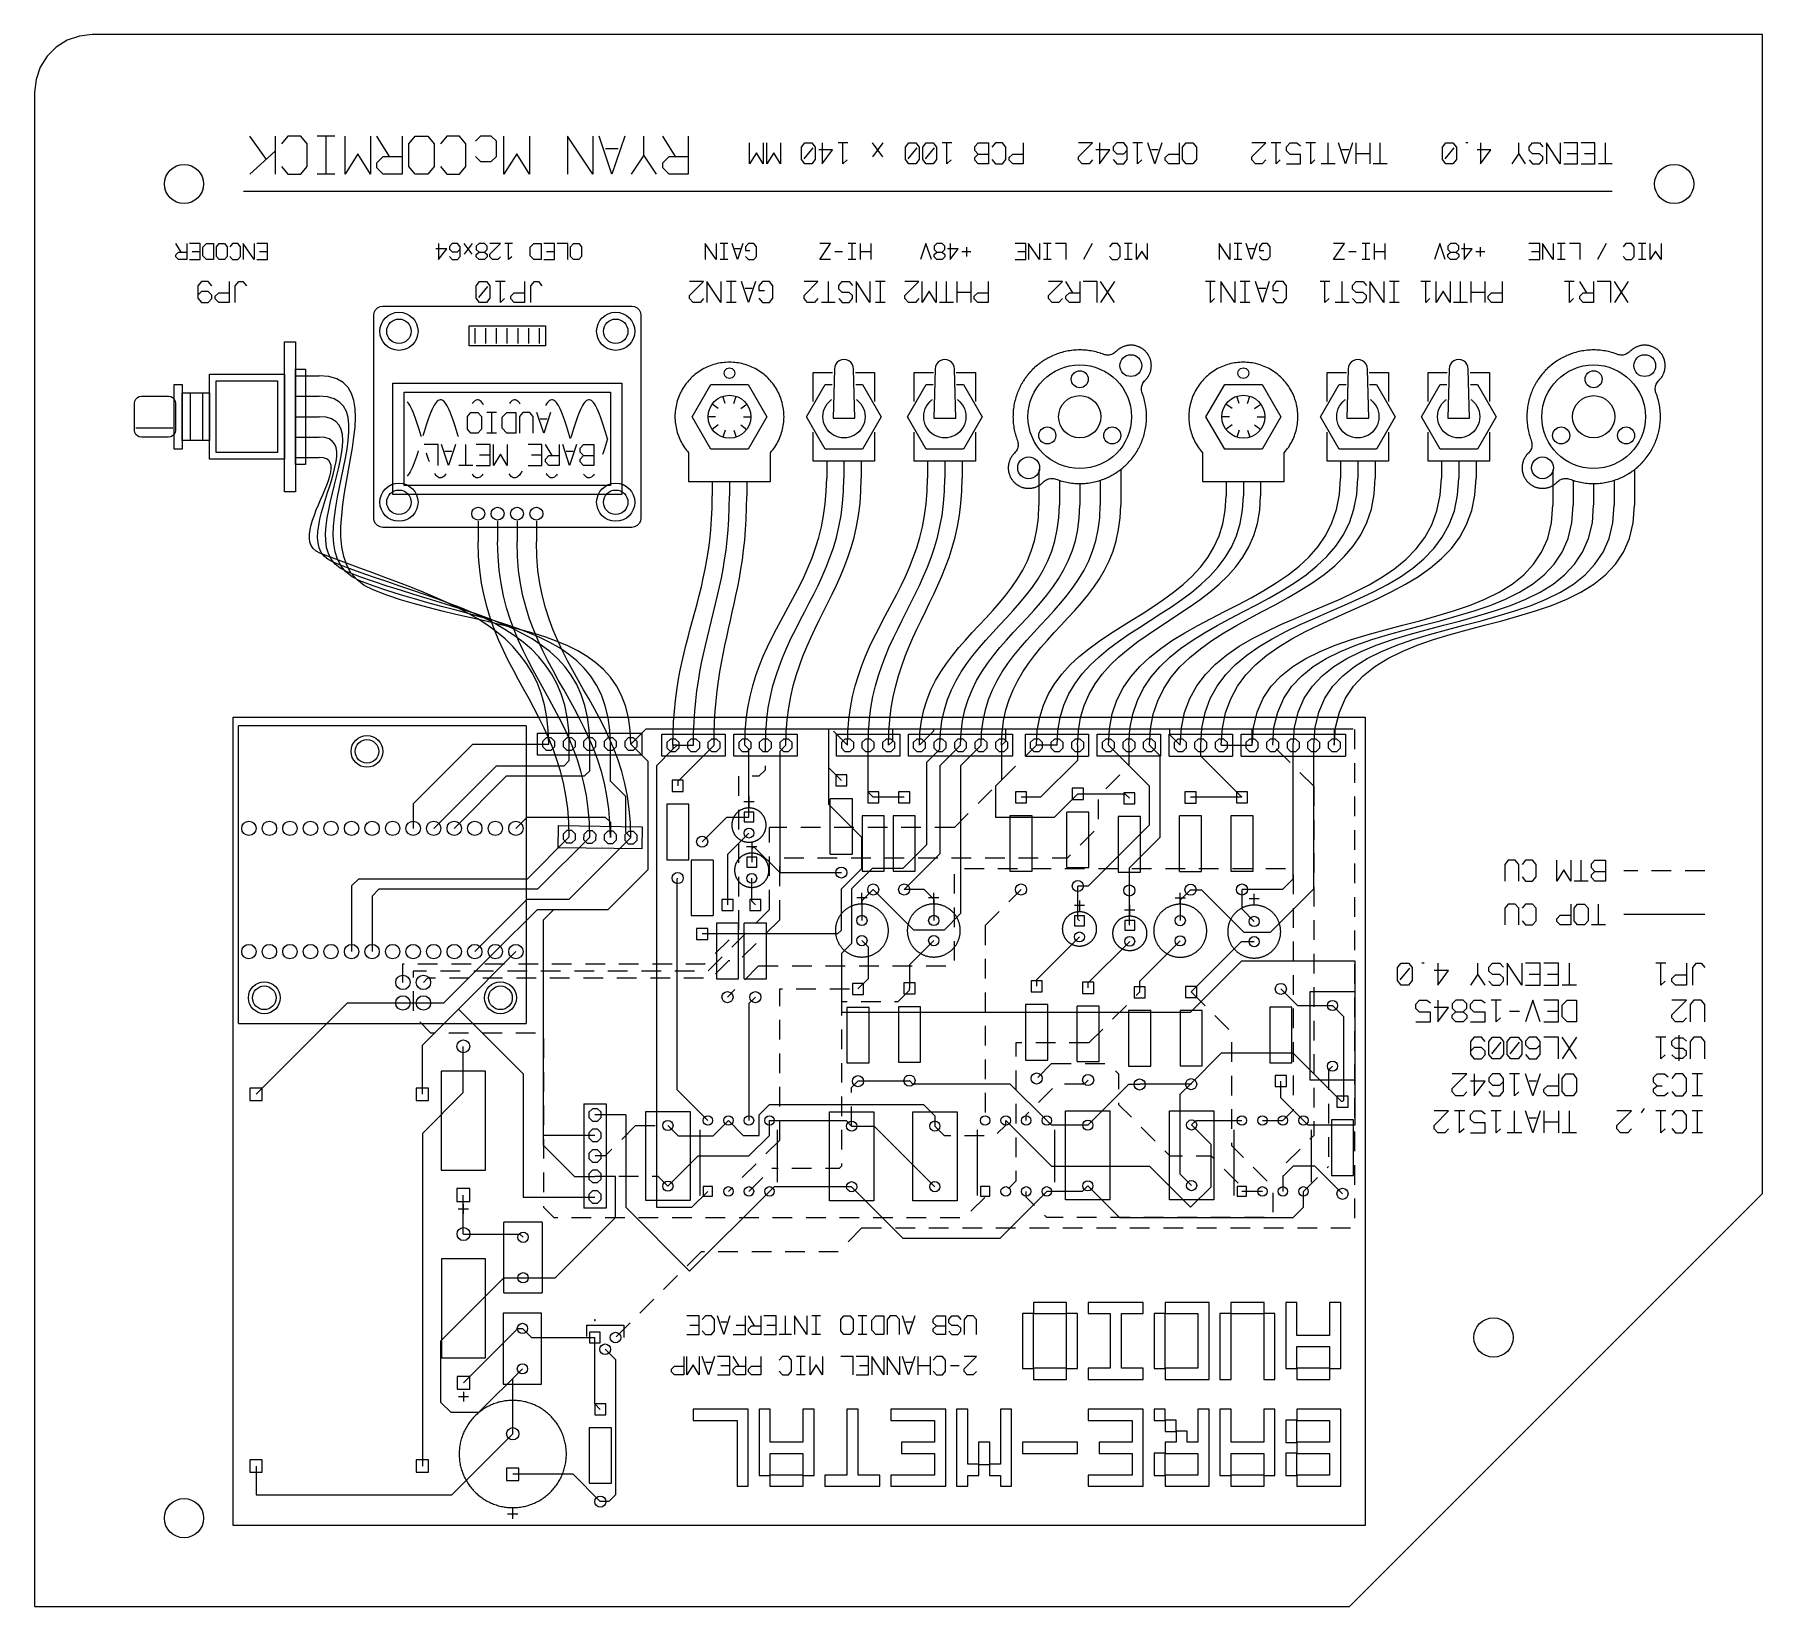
# Model space of a CAD drawing. Header units: millimetres. Extents: x 0 to 150, y 0 to 136.
import ezdxf

# ---------------------------------------------------------------- set-up
doc = ezdxf.new("R2010")
doc.units = ezdxf.units.MM
for name, color, linetype in [('CU_BOT', 5, 'Continuous'), ('CU_TOP', 1, 'Continuous'), ('HARNESS', 3, 'Continuous'), ('OUTLINE', 7, 'Continuous'), ('PADS', 2, 'Continuous'), ('PANEL', 4, 'Continuous'), ('PANEL_DETAIL', 4, 'Continuous'), ('PLATE', 9, 'Continuous'), ('RULE', 7, 'Continuous'), ('SILK', 8, 'Continuous'), ('TEXT', 6, 'Continuous'), ('TITLE', 6, 'Continuous')]:
    doc.layers.add(name, color=color, linetype=linetype)

msp = doc.modelspace()

# ---------------------------------------------------------------- linework, layer by layer
at = {"layer": 'CU_BOT'}
for points in [[(68.96, 75.9864), (70.66, 75.9864)], [(70.3824, 74.564), (69.1803, 75.7661)], [(71.86, 75.9864), (73.56, 75.9864)], [(74.76, 75.9864), (76.46, 75.9864)], [(77.66, 75.9864), (79.36, 75.9864)], [(80.56, 75.9864), (82.26, 75.9864)], [(83.46, 75.9864), (85.16, 75.9864)], [(86.36, 75.9864), (88.06, 75.9864)], [(89.26, 75.9864), (90.96, 75.9864)], [(92.16, 75.9864), (93.86, 75.9864)], [(95.06, 75.9864), (96.76, 75.9864)], [(97.96, 75.9864), (98.297, 75.9864), (99.66, 75.9864)], [(99.186, 74.564), (98.297, 75.453), (98.297, 75.8958)], [(100.86, 75.9864), (102.56, 75.9864)], [(103.76, 75.9864), (105.46, 75.9864)], [(106.66, 75.9864), (108.36, 75.9864)], [(109.56, 75.9864), (111.26, 75.9864)], [(112.46, 75.9864), (114.16, 75.9864)], [(114.299, 74.209), (114.299, 75.909)], [(63.2704, 73.9774), (63.2704, 74.564)], [(85.7798, 73.6038), (86.74, 74.564)], [(94.741, 74.564), (94.741, 72.864)], [(108.6924, 73.0586), (107.4903, 74.2607)], [(60.959, 70.1763), (60.959, 71.8763)], [(62.1383, 71.897), (62.737, 71.897), (63.2704, 72.4304), (63.2704, 72.7774)], [(83.7292, 71.5532), (84.9313, 72.7553)], [(93.9476, 71.9926), (92.7455, 70.7905)], [(110.743, 71.008), (109.5409, 72.2101)], [(114.299, 71.309), (114.299, 73.009)], [(81.6786, 69.5026), (82.8807, 70.7047)], [(110.743, 71.008), (110.743, 69.308)], [(60.959, 67.2763), (60.959, 68.9763)], [(92.074, 69.8687), (92.074, 68.1687)], [(114.299, 68.409), (114.299, 70.109)], [(65.128, 67.452), (63.626, 67.452)], [(63.626, 66.14), (63.626, 67.452)], [(68.028, 67.452), (66.328, 67.452)], [(70.928, 67.452), (69.228, 67.452)], [(73.828, 67.452), (72.128, 67.452)], [(76.728, 67.452), (75.028, 67.452)], [(79.628, 67.452), (77.928, 67.452)], [(79.628, 67.452), (80.8301, 68.6541)], [(110.743, 68.108), (110.743, 66.408)], [(60.959, 64.3763), (60.959, 66.0763)], [(91.7323, 67.1103), (90.5302, 65.9082)], [(114.299, 65.509), (114.299, 67.209)], [(63.626, 63.24), (63.626, 64.94)], [(66.5954, 64.785), (64.8954, 64.785)], [(69.4954, 64.785), (67.7954, 64.785)], [(72.3954, 64.785), (70.6954, 64.785)], [(75.2954, 64.785), (73.5954, 64.785)], [(78.1954, 64.785), (76.4954, 64.785)], [(81.0954, 64.785), (79.3954, 64.785)], [(83.9954, 64.785), (82.2954, 64.785)], [(86.8954, 64.785), (85.1954, 64.785)], [(89.6817, 65.0597), (89.407, 64.785), (88.0954, 64.785)], [(110.743, 65.208), (110.743, 63.508)], [(60.959, 61.4763), (60.959, 63.1763)], [(64.515, 62.351), (64.515, 64.051)], [(79.628, 61.7096), (79.628, 63.4096)], [(80.4978, 63.896), (82.1978, 63.896)], [(83.3978, 63.896), (85.0978, 63.896)], [(86.2978, 63.896), (87.9978, 63.896)], [(89.1978, 63.896), (90.8978, 63.896)], [(92.0978, 63.896), (93.7978, 63.896)], [(94.9978, 63.896), (96.6978, 63.896)], [(97.8978, 63.896), (99.5978, 63.896)], [(100.7978, 63.896), (102.4978, 63.896)], [(103.6978, 63.896), (105.3978, 63.896)], [(106.5978, 63.896), (108.2978, 63.896)], [(108.965, 63.3632), (108.965, 61.6632)], [(114.299, 62.609), (114.299, 64.309)], [(138.788, 63.7), (137.588, 63.7)], [(141.688, 63.7), (139.988, 63.7)], [(144.588, 63.7), (142.888, 63.7)], [(63.626, 60.34), (63.626, 62.04)], [(84.3456, 61.0064), (85.4065, 62.0673)], [(110.743, 62.308), (110.743, 60.608)], [(114.299, 59.709), (114.299, 61.409)], [(60.959, 58.5763), (60.959, 60.2763)], [(63.626, 60.34), (62.4239, 59.1379)], [(64.515, 59.451), (64.515, 61.151)], [(79.628, 58.8096), (79.628, 60.5096)], [(82.295, 58.9558), (83.4971, 60.1579)], [(108.965, 60.4632), (108.965, 58.7632)], [(64.515, 59.451), (63.3129, 58.2489)], [(82.295, 58.9558), (82.295, 57.2558)], [(110.743, 59.408), (110.743, 57.708)], [(114.299, 56.809), (114.299, 58.509)], [(58.9185, 56.5215), (60.1206, 57.7236)], [(61.5754, 58.2894), (60.3733, 57.0873)], [(62.4644, 57.4004), (61.2623, 56.1983)], [(79.628, 55.9096), (79.628, 57.6096)], [(108.965, 57.5632), (108.965, 55.8632)], [(31.8887, 54.0281), (31.8887, 55.6283), (31.9885, 55.6283)], [(33.1885, 55.6283), (34.8885, 55.6283)], [(36.0885, 55.6283), (37.7885, 55.6283)], [(38.9885, 55.6283), (40.6885, 55.6283)], [(41.8885, 55.6283), (43.5885, 55.6283)], [(44.7885, 55.6283), (46.4885, 55.6283)], [(47.6885, 55.6283), (49.3885, 55.6283)], [(50.5885, 55.6283), (52.2885, 55.6283)], [(53.4885, 55.6283), (55.1885, 55.6283)], [(56.3885, 55.6283), (58.0253, 55.6283), (58.07, 55.673)], [(59.5248, 56.2388), (58.3227, 55.0367)], [(60.1879, 55.895), (60.07, 55.895), (58.9513, 54.7763)], [(62.6871, 55.4505), (61.485, 54.2484)], [(62.6871, 55.4505), (64.3871, 55.4505)], [(65.5871, 55.4505), (67.2871, 55.4505)], [(68.4871, 55.4505), (70.1871, 55.4505)], [(71.3871, 55.4505), (73.0871, 55.4505)], [(74.2871, 55.4505), (75.9871, 55.4505)], [(77.1871, 55.4505), (78.8871, 55.4505)], [(82.295, 56.0558), (82.295, 54.3558)], [(110.743, 56.508), (110.743, 54.808)], [(114.299, 53.909), (114.299, 55.609)], [(33.9354, 55.006), (32.7777, 55.006), (32.7777, 54.4637)], [(34.7139, 54.3837), (34.0223, 54.3837), (33.6667, 54.0281)], [(36.8354, 55.006), (35.1354, 55.006)], [(37.6139, 54.3837), (35.9139, 54.3837)], [(39.7354, 55.006), (38.0354, 55.006)], [(40.5139, 54.3837), (38.8139, 54.3837)], [(42.6354, 55.006), (40.9354, 55.006)], [(43.4139, 54.3837), (41.7139, 54.3837)], [(45.5354, 55.006), (43.8354, 55.006)], [(46.3139, 54.3837), (44.6139, 54.3837)], [(48.4354, 55.006), (46.7354, 55.006)], [(49.2139, 54.3837), (47.5139, 54.3837)], [(51.3354, 55.006), (49.6354, 55.006)], [(52.1139, 54.3837), (50.4139, 54.3837)], [(54.2354, 55.006), (52.5354, 55.006)], [(55.0139, 54.3837), (53.3139, 54.3837)], [(57.1354, 55.006), (55.4354, 55.006)], [(57.9139, 54.3837), (56.2139, 54.3837)], [(108.965, 54.6632), (108.965, 52.9632)], [(32.7777, 53.2637), (32.7777, 51.5637)], [(60.6365, 53.3999), (59.9872, 52.7506)], [(64.515, 51.9816), (64.515, 53.4569), (64.7397, 53.4569)], [(65.9397, 53.4569), (67.6397, 53.4569)], [(68.8397, 53.4569), (70.5397, 53.4569)], [(75.7429, 53.3434), (74.7385, 52.339), (74.4589, 52.339)], [(75.7429, 53.3434), (75.7429, 53.5104)], [(82.295, 53.1558), (82.295, 51.4558)], [(95.3827, 52.8842), (95.671, 53.1725)], [(100.1311, 53.1994), (101.3332, 51.9974)], [(110.743, 53.608), (110.743, 51.908)], [(114.299, 51.009), (114.299, 52.709)], [(70.3589, 52.339), (69.849, 52.339), (69.849, 51.1489)], [(73.2589, 52.339), (71.5589, 52.339)], [(93.3321, 50.8336), (94.5342, 52.0357)], [(102.1817, 51.1488), (103.3838, 49.9467)], [(108.965, 51.7632), (108.965, 50.0632)], [(33.3572, 50.6038), (34.289, 49.672), (34.6713, 49.672)], [(35.8713, 49.672), (37.5713, 49.672)], [(38.7713, 49.672), (40.4713, 49.672)], [(41.6713, 49.672), (43.3713, 49.672)], [(64.515, 49.0816), (64.515, 50.7816)], [(69.849, 49.9489), (69.849, 48.2489)], [(82.295, 50.2558), (82.295, 48.5558)], [(91.2815, 48.783), (92.4836, 49.9851)], [(110.743, 50.708), (110.743, 49.008)], [(114.299, 48.109), (114.299, 49.809)], [(44.068, 49.1687), (44.068, 47.4687)], [(64.515, 46.1816), (64.515, 47.8816)], [(85.4815, 48.783), (84.962, 48.783), (84.962, 47.6025)], [(88.3815, 48.783), (86.6815, 48.783)], [(91.2815, 48.783), (89.5815, 48.783)], [(103.631, 48.8491), (103.631, 47.1491)], [(108.965, 48.8632), (108.965, 47.1632)], [(69.849, 47.0489), (69.849, 45.3489)], [(82.295, 47.3558), (82.295, 45.6558)], [(84.962, 46.4025), (84.962, 44.7025)], [(88.0461, 47.005), (86.844, 45.8029)], [(88.0461, 47.005), (89.7461, 47.005)], [(90.9461, 47.005), (92.6461, 47.005)], [(93.5875, 46.3805), (93.852, 46.116), (93.852, 44.7901)], [(110.743, 47.808), (110.743, 46.108)], [(112.0106, 46.4205), (112.3662, 46.7761)], [(112.0106, 46.4205), (112.0106, 44.7205)], [(114.299, 45.209), (114.299, 46.909)], [(44.068, 46.2687), (44.068, 44.5687)], [(64.515, 43.2816), (64.515, 44.9816)], [(70.738, 44.487), (70.738, 44.9289), (71.2827, 45.4737)], [(90.8629, 45.227), (89.1629, 45.227)], [(90.8629, 45.227), (91.2109, 45.575)], [(103.631, 45.9491), (103.631, 44.2491)], [(108.965, 45.9632), (108.965, 44.2632)], [(110.743, 44.908), (110.743, 43.208)], [(69.849, 44.1489), (69.849, 42.4489)], [(82.295, 44.4558), (82.295, 42.7558)], [(84.962, 43.5025), (84.962, 41.8025)], [(88.1255, 44.8345), (86.9234, 43.6324)], [(93.852, 43.5901), (93.852, 43.449), (94.9543, 42.3467)], [(112.0106, 43.5205), (112.0106, 41.8205)], [(114.299, 42.309), (114.299, 44.009)], [(44.068, 43.3687), (44.068, 41.6687)], [(64.515, 40.3816), (64.515, 42.0816)], [(70.738, 41.587), (70.738, 43.287)], [(83.3443, 40.9423), (84.073, 41.671), (84.073, 42.0714)], [(86.0749, 42.7839), (85.851, 42.56)], [(85.851, 42.0714), (85.851, 42.56)], [(103.631, 43.0491), (103.631, 41.3491)], [(108.965, 43.0632), (108.965, 42.9604), (108.076, 42.0714)], [(110.743, 42.008), (110.743, 40.782), (110.4078, 40.4468)], [(44.068, 40.4687), (44.068, 38.7687)], [(52.0312, 41.6332), (50.8291, 40.4311)], [(52.0312, 41.6332), (53.7312, 41.6332)], [(69.849, 41.2489), (69.849, 39.5489)], [(77.9459, 41.5912), (78.7551, 40.782), (79.3107, 40.782)], [(80.5107, 40.782), (82.2107, 40.782)], [(84.962, 40.6025), (84.962, 38.9025)], [(95.8028, 41.4982), (97.0049, 40.2961)], [(112.0106, 40.6205), (112.0106, 38.9205)], [(114.299, 39.409), (114.299, 41.109)], [(49.9806, 39.5826), (49.402, 39.004), (48.5203, 39.004)], [(64.515, 40.3816), (63.3129, 39.1795)], [(97.8534, 39.4476), (98.297, 39.004), (99.3697, 39.004)], [(100.5697, 39.004), (101.853, 39.004), (102.1477, 38.7093)], [(103.631, 40.1491), (103.631, 39.893), (104.652, 38.872)], [(109.5593, 39.5983), (108.3572, 38.3962)], [(44.068, 37.5687), (44.068, 35.8687)], [(62.4644, 38.331), (61.2623, 37.1289)], [(64.3658, 37.9148), (63.8262, 37.9148)], [(67.2658, 37.9148), (65.5658, 37.9148)], [(69.849, 38.3489), (69.849, 38.115), (69.6488, 37.9148), (68.4658, 37.9148)], [(84.962, 37.7025), (84.962, 36.8256), (84.38, 36.2436)], [(102.9962, 37.8608), (104.1983, 36.6587)], [(105.5005, 38.0235), (106.7026, 36.8214)], [(111.9046, 37.9872), (112.0106, 38.0932)], [(114.299, 36.509), (114.299, 38.209)], [(49.381, 37.226), (48.513, 37.226)], [(52.281, 37.226), (50.581, 37.226)], [(54.8319, 36.3832), (53.9891, 37.226), (53.481, 37.226)], [(60.4138, 36.2804), (60.07, 35.9366)], [(61.848, 35.9366), (63.0501, 37.1387)], [(86.5755, 34.7235), (85.851, 35.448), (85.851, 35.9366)], [(108.076, 37.3127), (108.076, 35.9366)], [(109.854, 35.9366), (111.0561, 37.1387)], [(44.068, 34.6687), (44.068, 34.559), (44.957, 33.67), (45.29, 33.67)], [(81.0636, 34.2166), (82.2657, 35.4187)], [(107.187, 35.8221), (107.187, 34.1221)], [(114.299, 33.609), (114.299, 35.309)], [(46.49, 33.67), (48.19, 33.67)], [(49.39, 33.67), (51.09, 33.67)], [(52.29, 33.67), (53.99, 33.67)], [(55.19, 33.67), (56.89, 33.67)], [(58.09, 33.67), (59.79, 33.67)], [(60.99, 33.67), (62.69, 33.67)], [(63.89, 33.67), (65.59, 33.67)], [(66.79, 33.67), (68.49, 33.67)], [(69.69, 33.67), (71.39, 33.67)], [(72.59, 33.67), (74.29, 33.67)], [(75.49, 33.67), (77.19, 33.67)], [(78.39, 33.67), (80.09, 33.67)], [(89.0391, 33.67), (87.629, 33.67), (87.424, 33.875)], [(91.9391, 33.67), (90.2391, 33.67)], [(94.8391, 33.67), (93.1391, 33.67)], [(97.7391, 33.67), (96.0391, 33.67)], [(100.6391, 33.67), (98.9391, 33.67)], [(103.5391, 33.67), (101.8391, 33.67)], [(106.4391, 33.67), (104.7391, 33.67)], [(71.627, 32.781), (70.4249, 31.5789)], [(71.627, 32.781), (73.327, 32.781)], [(74.527, 32.781), (76.227, 32.781)], [(77.427, 32.781), (79.127, 32.781)], [(80.327, 32.781), (82.027, 32.781)], [(83.227, 32.781), (84.927, 32.781)], [(86.127, 32.781), (87.827, 32.781)], [(89.027, 32.781), (90.727, 32.781)], [(91.927, 32.781), (93.627, 32.781)], [(94.827, 32.781), (96.527, 32.781)], [(97.727, 32.781), (99.427, 32.781)], [(100.627, 32.781), (102.327, 32.781)], [(103.527, 32.781), (105.227, 32.781)], [(106.427, 32.781), (108.127, 32.781)], [(109.327, 32.781), (111.027, 32.781)], [(112.227, 32.781), (113.927, 32.781)], [(57.7088, 30.6972), (56.5067, 29.4951)], [(57.9902, 30.6972), (57.7088, 30.6972)], [(60.8902, 30.6972), (59.1902, 30.6972)], [(63.7902, 30.6972), (62.0902, 30.6972)], [(66.6902, 30.6972), (64.9902, 30.6972)], [(69.5764, 30.7304), (69.5432, 30.6972), (67.8902, 30.6972)], [(55.6582, 28.6466), (54.4561, 27.4445)], [(53.6076, 26.596), (52.4055, 25.3939)], [(51.557, 24.5453), (50.3549, 23.3433)]]:
    msp.add_lwpolyline(points, dxfattribs=at)
at = {"layer": 'CU_TOP'}
for points in [[(43.5346, 60.34), (44.957, 60.34), (49.6687, 60.34), (53.1358, 63.8071), (53.1358, 73.1482), (51.6252, 74.6588), (52.9528, 75.9864), (68.772, 75.9864), (74.294, 75.9864), (77.85, 75.9864), (84.073, 75.9864), (105.409, 75.9864), (112.521, 75.9864), (112.521, 74.564)], [(69.849, 71.521), (68.772, 72.598), (68.772, 75.9864)], [(74.294, 74.9196), (73.9384, 74.564)], [(74.294, 74.9196), (74.294, 75.9864)], [(77.85, 75.8086), (76.6054, 74.564)], [(77.85, 75.8086), (77.85, 75.9864)], [(84.073, 74.9196), (83.7174, 74.564)], [(84.073, 74.9196), (84.073, 75.9864)], [(105.409, 74.564), (105.409, 75.9864)], [(32.7777, 69.4967), (37.9398, 74.6588), (44.5132, 74.6588)], [(39.9786, 72.786), (45.846, 72.786), (46.2912, 73.2312), (46.2912, 74.6588)], [(40.8676, 71.897), (47.624, 71.897), (48.0692, 72.3422), (48.0692, 74.6588)], [(42.6456, 61.229), (46.2953, 61.229), (51.6277, 66.5615), (51.18, 67.0093), (51.18, 70.119), (49.8472, 71.4518), (49.8472, 74.6588)], [(53.847, 72.786), (55.2694, 74.2084), (55.625, 74.564)], [(55.625, 74.564), (55.2694, 74.564)], [(55.2694, 74.564), (55.2694, 74.2084)], [(55.625, 74.564), (57.0474, 74.564)], [(58.8254, 74.564), (55.6838, 71.4224), (55.6838, 71.0414)], [(59.9278, 68.341), (61.848, 68.341), (61.848, 74.2084), (61.4924, 74.564)], [(64.515, 74.0306), (65.0484, 74.564)], [(64.515, 74.0306), (64.515, 63.5377)], [(78.3834, 74.2084), (77.2277, 73.0527), (77.2277, 65.9407), (75.183, 63.896), (72.516, 63.896), (70.738, 62.118), (70.738, 57.4063), (69.849, 56.5173), (69.849, 51.45), (100.075, 51.45), (104.52, 55.895), (114.299, 55.895), (114.299, 41.671), (110.2544, 41.671), (109.854, 42.0714)], [(72.1604, 70.495), (72.1604, 74.564)], [(78.3834, 72.786), (80.1614, 74.564)], [(78.3834, 74.2084), (78.3834, 74.564)], [(80.1614, 72.786), (81.9394, 74.564)], [(83.7174, 74.564), (83.7174, 71.5414), (83.184, 71.008), (83.184, 68.341), (88.3051, 68.341), (90.3191, 70.355), (94.3935, 70.355), (94.7792, 69.9693)], [(90.296, 74.564), (90.296, 73.2509), (87.0956, 70.0505), (85.4065, 70.0505)], [(88.518, 74.564), (86.74, 74.564)], [(96.519, 67.6826), (96.519, 71.008), (92.963, 74.564)], [(97.408, 73.675), (96.519, 74.564)], [(97.408, 73.675), (97.408, 66.563)], [(100.0766, 62.0486), (101.0334, 62.0486), (104.6978, 58.3842), (107.0092, 58.3842), (110.743, 62.118), (110.743, 74.564)], [(100.964, 73.6233), (100.964, 74.564)], [(100.964, 73.6233), (103.631, 70.9563)], [(102.742, 74.564), (105.409, 74.564)], [(108.965, 63.007), (108.965, 74.564)], [(39.9786, 72.786), (34.5557, 67.3631)], [(40.8676, 71.897), (36.3337, 67.3631)], [(53.847, 72.786), (53.847, 34.559), (56.9144, 34.559), (58.292, 35.9366)], [(69.5138, 58.2268), (69.849, 58.562), (69.849, 62.118), (71.627, 63.896), (71.627, 66.563), (68.772, 69.418), (68.772, 72.598)], [(80.1614, 72.786), (80.1614, 59.9844), (78.739, 58.562), (76.1102, 58.562), (72.6049, 62.0673)], [(78.3834, 72.786), (78.3834, 65.1637)], [(72.1604, 70.495), (72.6049, 70.0505)], [(104.5367, 70.0505), (104.4942, 70.0932), (103.631, 70.9563)], [(32.7777, 69.4967), (32.7777, 67.3631)], [(75.287, 70.0505), (72.6049, 70.0505)], [(100.1381, 70.0932), (100.0766, 70.0318)], [(100.1381, 70.0932), (104.4942, 70.0932)], [(41.6677, 67.3631), (42.6456, 68.341), (49.402, 68.341), (49.8499, 67.8931), (49.8499, 66.5863)], [(59.9278, 68.341), (57.7968, 66.2101)], [(91.2081, 62.3717), (96.519, 67.6826)], [(27.4437, 62.3847), (28.066, 63.007), (42.6653, 63.007), (46.2943, 66.636)], [(29.2217, 61.4957), (29.844, 62.118), (43.5789, 62.118), (48.0721, 66.6112)], [(61.848, 66.9542), (59.9872, 65.0933), (59.9872, 60.7338)], [(94.8148, 58.9661), (94.7792, 59.0017), (94.7792, 61.986), (94.7792, 63.9342), (97.408, 66.563)], [(62.2786, 65.7742), (62.0894, 65.5851), (62.0894, 64.4294)], [(62.2786, 65.7742), (64.515, 63.5377), (69.849, 63.5377)], [(75.287, 62.0673), (78.3834, 65.1637)], [(55.625, 44.7384), (55.625, 62.9994), (55.6838, 63.0582)], [(62.0894, 61.0469), (62.0894, 63.0426)], [(108.965, 63.007), (108.0253, 62.0673), (104.5367, 62.0673)], [(27.4437, 62.3847), (27.4437, 56.6951)], [(29.2217, 61.4957), (29.2217, 56.6951)], [(71.627, 61.0894), (72.6049, 62.0673)], [(77.0117, 62.0673), (75.287, 62.0673)], [(77.0117, 62.0673), (77.85, 61.229)], [(90.3191, 59.4941), (90.3191, 62.3717)], [(91.2081, 62.3717), (90.3191, 62.3717)], [(99.186, 61.1579), (100.0766, 62.0486)], [(104.5367, 60.3539), (104.5367, 62.0673)], [(42.6456, 61.229), (38.1117, 56.6951)], [(43.5346, 60.34), (39.8897, 56.6951)], [(44.068, 39.893), (44.068, 40.782), (44.068, 59.451), (44.957, 60.34)], [(62.0894, 61.0469), (62.4026, 60.7338)], [(71.627, 61.0894), (71.627, 59.3928)], [(77.85, 61.229), (77.85, 59.3928)], [(99.186, 61.1579), (99.186, 59.374)], [(104.5367, 60.3539), (105.5868, 59.3039)], [(144.588, 59.9), (137.588, 59.9)], [(90.3191, 59.4941), (90.4613, 59.3518)], [(69.5138, 58.2268), (57.7968, 58.2268)], [(72.1717, 57.098), (72.1717, 54.3459), (71.2827, 53.4569)], [(72.1717, 57.098), (71.627, 57.6428)], [(75.7429, 55.5356), (77.85, 57.6428)], [(86.7508, 54.2544), (90.4613, 57.965)], [(91.2109, 53.5582), (91.2109, 53.9754), (94.8148, 57.5793)], [(95.671, 54.109), (99.186, 57.624)], [(100.1311, 53.1994), (104.4856, 57.5539), (105.5868, 57.5539)], [(19.176, 44.338), (27.0881, 52.2501), (31.8887, 52.2501), (33.6667, 52.2501), (35.4447, 52.2501), (39.8897, 56.6951)], [(33.5778, 44.338), (33.5778, 48.6052), (36.6893, 51.7167), (41.6677, 56.6951)], [(75.7429, 55.5356), (75.7429, 53.5104)], [(86.7508, 54.2544), (86.7508, 53.6929)], [(95.671, 54.109), (95.671, 53.1725)], [(62.4026, 52.7506), (61.848, 52.196), (61.848, 42.0714)], [(107.8965, 53.4656), (109.3361, 52.0261), (112.3662, 52.0261), (113.3226, 51.0696), (113.3226, 43.796), (113.2337, 43.7071), (113.1519, 43.7071), (108.965, 47.894), (102.742, 47.894), (100.1311, 45.2831), (100.1311, 45.2162)], [(36.6893, 51.7167), (42.29, 46.116), (42.29, 35.448), (48.513, 35.448)], [(33.5778, 40.9598), (37.1183, 44.5003), (37.1183, 48.4903)], [(100.1311, 45.2162), (95.698, 45.2162), (95.671, 45.1893), (94.7033, 45.1893), (91.185, 41.671), (88.0294, 41.671), (87.629, 42.0714), (84.4734, 45.227), (76.043, 45.227), (75.7429, 45.5272), (75.6894, 45.4737), (71.2827, 45.4737)], [(99.186, 37.4198), (99.186, 44.338), (100.1311, 45.2831)], [(109.854, 42.0714), (107.8965, 44.0289), (107.8965, 45.4824)], [(55.625, 44.7384), (58.292, 42.0714)], [(55.7209, 40.7442), (58.7428, 40.7442), (60.07, 42.0714), (61.3594, 40.782), (62.737, 40.782), (62.737, 42.56), (63.626, 43.449), (76.961, 43.449), (77.9459, 42.4641), (77.9459, 41.5912)], [(51.18, 42.56), (48.513, 42.56)], [(51.18, 42.56), (51.18, 34.559), (56.7142, 29.0248), (63.626, 35.9366)], [(54.8319, 36.3832), (57.4527, 39.004), (61.848, 39.004), (63.626, 40.782), (63.626, 42.0714), (70.2536, 42.0714), (70.738, 41.587), (72.7001, 41.587), (77.9459, 36.3412)], [(84.073, 42.0714), (88.0294, 38.115), (96.519, 38.115), (100.075, 34.559), (101.853, 36.337), (101.853, 40.0028), (100.1709, 41.6849)], [(100.5575, 42.0714), (100.1709, 41.6849)], [(100.5575, 42.0714), (104.52, 42.0714)], [(106.298, 42.0714), (108.076, 42.0714)], [(33.5778, 40.9598), (33.5778, 12.1562)], [(48.513, 40.782), (44.068, 40.782)], [(55.7209, 40.7442), (54.8319, 41.6332)], [(44.068, 39.893), (46.735, 37.226), (48.513, 37.226)], [(99.186, 37.4198), (100.1709, 36.4349)], [(110.8426, 38.115), (108.965, 38.115), (108.076, 37.226), (108.076, 35.9366)], [(110.8426, 38.115), (113.2337, 35.7239)], [(42.29, 28.4586), (45.0796, 28.4586), (50.291, 33.67), (50.291, 37.226), (48.513, 37.226)], [(70.738, 36.337), (64.0264, 36.337), (63.626, 35.9366)], [(70.738, 36.337), (75.183, 31.892), (83.5844, 31.892), (87.629, 35.9366)], [(90.7006, 35.9366), (87.629, 35.9366)], [(90.7006, 35.9366), (91.185, 36.421)], [(91.185, 36.421), (93.936, 33.67), (108.965, 33.67), (109.854, 34.559), (109.854, 35.9366)], [(106.298, 35.9366), (104.52, 35.9366)], [(37.1183, 32.2526), (37.1183, 35.6103)], [(37.1183, 32.2526), (37.1338, 32.2371)], [(37.1338, 32.2371), (42.0115, 32.2371), (42.29, 31.9586)], [(19.176, 12.1562), (19.176, 9.667), (36.1203, 9.667), (41.401, 14.9477), (41.401, 19.7366), (42.234, 20.5696), (38.4434, 16.779), (36.067, 16.779), (35.178, 17.668), (35.178, 23.002), (40.6346, 28.4586), (42.29, 28.4586)], [(41.8463, 24.0696), (37.1338, 19.3571)], [(41.8463, 24.0696), (42.234, 24.0696), (43.0243, 23.2793), (48.513, 23.2793)], [(48.513, 17.5309), (48.513, 23.2793)], [(50.291, 21.3753), (50.291, 9.667), (49.7043, 9.0803), (48.9805, 9.0803)], [(50.291, 21.3753), (49.402, 22.2643)], [(48.513, 17.5309), (48.9805, 17.0635)], [(46.6157, 11.445), (41.401, 11.445)], [(46.6157, 11.445), (48.9805, 9.0803)]]:
    msp.add_lwpolyline(points, dxfattribs=at)
at = {"layer": 'HARNESS'}
for points in [[(51.6252, 74.6588), (51.572, 75.8644), (51.4157, 76.9648), (51.1611, 77.9664), (50.8131, 78.8752), (50.3764, 79.6976), (49.856, 80.4398), (49.2566, 81.1079), (48.5832, 81.7082), (47.8404, 82.2468), (47.0333, 82.7301), (46.1665, 83.1642), (45.245, 83.5553), (44.2736, 83.9097), (43.2571, 84.2335), (42.2004, 84.533), (41.1082, 84.8144), (39.9855, 85.0839), (38.8371, 85.3478), (37.6678, 85.6122), (36.4824, 85.8833), (35.2858, 86.1674), (34.0829, 86.4707), (32.8784, 86.7994), (31.6772, 87.1597), (30.4841, 87.5578), (29.304, 88), (28.5215, 88.3971), (27.8888, 88.8964), (27.3932, 89.4883), (27.022, 90.1631), (26.7624, 90.9113), (26.6019, 91.7233), (26.5277, 92.5894), (26.5272, 93.5), (26.5875, 94.4454), (26.6962, 95.4162), (26.8404, 96.4026), (27.0075, 97.3951), (27.1848, 98.384), (27.3596, 99.3598), (27.5192, 100.3127), (27.6509, 101.2332), (27.7421, 102.1117), (27.78, 102.9385), (27.752, 103.7041), (27.6454, 104.3988), (27.4474, 105.013), (27.1455, 105.5371), (26.7269, 105.9614), (26.1789, 106.2764), (25.4888, 106.4725), (24.644, 106.54)], [(49.8472, 74.6588), (49.7966, 75.863), (49.6476, 76.9696), (49.4048, 77.9841), (49.0726, 78.9121), (48.6554, 79.7593), (48.1577, 80.5313), (47.5839, 81.2336), (46.9386, 81.8719), (46.2261, 82.4517), (45.4509, 82.9787), (44.6174, 83.4585), (43.7302, 83.8967), (42.7936, 84.2989), (41.8122, 84.6706), (40.7903, 85.0176), (39.7324, 85.3453), (38.643, 85.6595), (37.5265, 85.9657), (36.3874, 86.2694), (35.2301, 86.5765), (34.0591, 86.8923), (32.8788, 87.2226), (31.6937, 87.5728), (30.5082, 87.9488), (29.3268, 88.356), (28.154, 88.8), (27.4868, 89.1401), (26.9516, 89.5686), (26.5372, 90.0771), (26.2324, 90.6573), (26.0261, 91.301), (25.9071, 91.9998), (25.8643, 92.7454), (25.8863, 93.5296), (25.9621, 94.344), (26.0805, 95.1803), (26.2302, 96.0303), (26.4002, 96.8856), (26.5793, 97.7379), (26.7562, 98.5789), (26.9198, 99.4003), (27.0589, 100.1939), (27.1623, 100.9513), (27.2189, 101.6642), (27.2175, 102.3243), (27.1469, 102.9234), (26.9959, 103.453), (26.7533, 103.905), (26.408, 104.271), (25.9488, 104.5427), (25.3645, 104.7118), (24.644, 104.77)], [(48.0692, 74.6588), (48.0212, 75.8634), (47.8797, 76.9775), (47.649, 78.0061), (47.3329, 78.9541), (46.9357, 79.8267), (46.4612, 80.6288), (45.9137, 81.3655), (45.297, 82.0417), (44.6154, 82.6625), (43.8727, 83.2329), (43.0731, 83.758), (42.2207, 84.2426), (41.3195, 84.692), (40.3734, 85.111), (39.3867, 85.5047), (38.3633, 85.8781), (37.3073, 86.2362), (36.2227, 86.5841), (35.1136, 86.9267), (33.9841, 87.2691), (32.8381, 87.6164), (31.6798, 87.9734), (30.5132, 88.3452), (29.3423, 88.737), (28.1712, 89.1535), (27.004, 89.6), (26.4512, 89.8835), (26.0129, 90.2414), (25.6793, 90.6668), (25.4407, 91.1526), (25.2876, 91.6919), (25.2101, 92.2776), (25.1987, 92.9029), (25.2436, 93.5607), (25.3351, 94.244), (25.4636, 94.9458), (25.6194, 95.6593), (25.7927, 96.3773), (25.974, 97.0929), (26.1535, 97.7991), (26.3215, 98.489), (26.4684, 99.1555), (26.5845, 99.7917), (26.6601, 100.3905), (26.6854, 100.9451), (26.6509, 101.4484), (26.5468, 101.8934), (26.3635, 102.2731), (26.0912, 102.5807), (25.7203, 102.809), (25.2412, 102.9511), (24.644, 103)], [(46.2912, 74.6588), (46.2458, 75.8656), (46.1121, 76.9886), (45.8937, 78.0324), (45.5943, 79.0013), (45.2174, 79.8998), (44.7667, 80.7325), (44.2459, 81.5036), (43.6585, 82.2177), (43.0083, 82.8793), (42.2988, 83.4928), (41.5337, 84.0626), (40.7166, 84.5932), (39.8512, 85.0891), (38.941, 85.5546), (37.9897, 85.9944), (37.0011, 86.4127), (35.9785, 86.8141), (34.9259, 87.2031), (33.8466, 87.584), (32.7445, 87.9613), (31.6231, 88.3396), (30.486, 88.7232), (29.3369, 89.1166), (28.1795, 89.5242), (27.0173, 89.9505), (25.854, 90.4), (25.4142, 90.6275), (25.0717, 90.9154), (24.8181, 91.258), (24.6453, 91.6497), (24.5451, 92.0849), (24.5092, 92.5578), (24.5295, 93.0628), (24.5976, 93.5942), (24.7054, 94.1465), (24.8447, 94.7138), (25.0073, 95.2906), (25.1848, 95.8713), (25.3691, 96.45), (25.5521, 97.0213), (25.7253, 97.5794), (25.8808, 98.1186), (26.0101, 98.6334), (26.1051, 99.118), (26.1576, 99.5668), (26.1594, 99.9741), (26.1022, 100.3342), (25.9778, 100.6416), (25.778, 100.8905), (25.4946, 101.0754), (25.1193, 101.1904), (24.644, 101.23)], [(44.5132, 74.6588), (44.4706, 75.8695), (44.3448, 77.0029), (44.139, 78.063), (43.8565, 79.0537), (43.5005, 79.9788), (43.0741, 80.8422), (42.5806, 81.648), (42.0231, 82.4), (41.4049, 83.1021), (40.7292, 83.7583), (39.9991, 84.3724), (39.2179, 84.9484), (38.3887, 85.4901), (37.5148, 86.0016), (36.5994, 86.4866), (35.6456, 86.9492), (34.6567, 87.3932), (33.6359, 87.8226), (32.5864, 88.2412), (31.5113, 88.6531), (30.4139, 89.062), (29.2974, 89.4719), (28.1649, 89.8868), (27.0197, 90.3105), (25.865, 90.7469), (24.704, 91.2), (24.3743, 91.3727), (24.1254, 91.5915), (23.9504, 91.8522), (23.8424, 92.1505), (23.7948, 92.482), (23.8005, 92.8425), (23.8529, 93.2275), (23.9452, 93.6327), (24.0704, 94.0539), (24.2218, 94.4867), (24.3926, 94.9267), (24.576, 95.3697), (24.7651, 95.8114), (24.9531, 96.2473), (25.1332, 96.6732), (25.2986, 97.0848), (25.4425, 97.4777), (25.558, 97.8476), (25.6384, 98.1902), (25.6768, 98.5011), (25.6664, 98.7761), (25.6004, 99.0108), (25.472, 99.2008), (25.2743, 99.3419), (25.0006, 99.4298), (24.644, 99.46)], [(61.4924, 74.564), (61.523, 75.7043), (61.6117, 76.7845), (61.7535, 77.8094), (61.9438, 78.7841), (62.1775, 79.7137), (62.4499, 80.6032), (62.7562, 81.4575), (63.0915, 82.2818), (63.4509, 83.0809), (63.8298, 83.86), (64.2231, 84.624), (64.6261, 85.378), (65.0339, 86.127), (65.4417, 86.876), (65.8447, 87.63), (66.238, 88.394), (66.6169, 89.1731), (66.9763, 89.9722), (67.3116, 90.7965), (67.6179, 91.6508), (67.8903, 92.5403), (68.124, 93.4699), (68.3143, 94.4446), (68.4561, 95.4695), (68.5448, 96.5497), (68.5754, 97.69)], [(63.2704, 74.564), (63.2998, 75.7009), (63.385, 76.7784), (63.5212, 77.8014), (63.7039, 78.775), (63.9285, 79.7041), (64.1901, 80.5935), (64.4843, 81.4484), (64.8064, 82.2735), (65.1517, 83.0739), (65.5156, 83.8545), (65.8934, 84.6202), (66.2805, 85.3761), (66.6722, 86.127), (67.0639, 86.8779), (67.451, 87.6338), (67.8288, 88.3995), (68.1927, 89.1801), (68.538, 89.9805), (68.8601, 90.8056), (69.1543, 91.6605), (69.4159, 92.5499), (69.6405, 93.479), (69.8232, 94.4526), (69.9594, 95.4756), (70.0446, 96.5531), (70.074, 97.69)], [(65.0484, 74.564), (65.0766, 75.6975), (65.1583, 76.7725), (65.2889, 77.7938), (65.4641, 78.7662), (65.6794, 79.6948), (65.9304, 80.5842), (66.2125, 81.4395), (66.5213, 82.2655), (66.8524, 83.0671), (67.2014, 83.8492), (67.5636, 84.6166), (67.9348, 85.3742), (68.3105, 86.127), (68.6862, 86.8798), (69.0574, 87.6374), (69.4196, 88.4048), (69.7686, 89.1869), (70.0997, 89.9885), (70.4085, 90.8145), (70.6906, 91.6698), (70.9416, 92.5592), (71.1569, 93.4878), (71.3321, 94.4602), (71.4627, 95.4815), (71.5444, 96.5565), (71.5726, 97.69)], [(70.3824, 74.564), (70.4123, 75.7024), (70.499, 76.781), (70.6377, 77.8049), (70.8237, 78.7789), (71.0522, 79.7082), (71.3186, 80.5977), (71.618, 81.4523), (71.9458, 82.2771), (72.2973, 83.0769), (72.6676, 83.8569), (73.0522, 84.6219), (73.4462, 85.3769), (73.8449, 86.127), (74.2436, 86.8771), (74.6376, 87.6321), (75.0222, 88.3971), (75.3925, 89.1771), (75.744, 89.9769), (76.0718, 90.8017), (76.3712, 91.6563), (76.6376, 92.5458), (76.8661, 93.4751), (77.0521, 94.4491), (77.1908, 95.473), (77.2775, 96.5516), (77.3074, 97.69)], [(72.1604, 74.564), (72.1891, 75.699), (72.2723, 76.775), (72.4054, 77.7971), (72.5839, 78.77), (72.8032, 79.6988), (73.0588, 80.5882), (73.3461, 81.4433), (73.6607, 82.2689), (73.998, 83.07), (74.3534, 83.8514), (74.7224, 84.6181), (75.1006, 85.375), (75.4832, 86.127), (75.8658, 86.879), (76.244, 87.6359), (76.613, 88.4026), (76.9684, 89.184), (77.3057, 89.9851), (77.6203, 90.8107), (77.9076, 91.6658), (78.1632, 92.5552), (78.3825, 93.484), (78.561, 94.4569), (78.6941, 95.479), (78.7773, 96.555), (78.806, 97.69)], [(73.9384, 74.564), (73.9659, 75.6957), (74.0456, 76.7693), (74.1731, 77.7896), (74.3441, 78.7614), (74.5542, 79.6896), (74.799, 80.5791), (75.0743, 81.4346), (75.3756, 82.2611), (75.6987, 83.0634), (76.0392, 83.8462), (76.3927, 84.6146), (76.7549, 85.3732), (77.1215, 86.127), (77.4881, 86.8808), (77.8503, 87.6394), (78.2038, 88.4078), (78.5443, 89.1906), (78.8674, 89.9929), (79.1687, 90.8194), (79.444, 91.6749), (79.6888, 92.5644), (79.8989, 93.4926), (80.0699, 94.4644), (80.1974, 95.4847), (80.2771, 96.5583), (80.3046, 97.69)], [(92.963, 74.564), (93.0499, 75.9819), (93.3015, 77.273), (93.704, 78.4478), (94.2437, 79.5169), (94.907, 80.4909), (95.68, 81.3804), (96.5491, 82.1958), (97.5005, 82.9479), (98.5205, 83.6471), (99.5954, 84.3041), (100.7115, 84.9293), (101.855, 85.5335), (103.0122, 86.127), (104.1694, 86.7205), (105.3129, 87.3247), (106.429, 87.9499), (107.5039, 88.6069), (108.5239, 89.3061), (109.4753, 90.0582), (110.3444, 90.8736), (111.1174, 91.7631), (111.7807, 92.7371), (112.3204, 93.8062), (112.7229, 94.981), (112.9745, 96.2721), (113.0614, 97.69)], [(94.741, 74.564), (94.8267, 75.974), (95.0748, 77.2591), (95.4717, 78.4297), (96.0039, 79.4962), (96.6579, 80.4689), (97.4202, 81.3584), (98.2772, 82.175), (99.2154, 82.9291), (100.2212, 83.6311), (101.2812, 84.2915), (102.3817, 84.9207), (103.5094, 85.5291), (104.6505, 86.127), (105.7916, 86.7249), (106.9193, 87.3333), (108.0198, 87.9625), (109.0798, 88.6229), (110.0856, 89.3249), (111.0238, 90.079), (111.8808, 90.8956), (112.6431, 91.7851), (113.2971, 92.7578), (113.8293, 93.8243), (114.2262, 94.9949), (114.4743, 96.28), (114.56, 97.69)], [(96.519, 74.564), (96.6035, 75.9662), (96.8481, 77.2454), (97.2394, 78.4118), (97.7641, 79.4756), (98.4089, 80.4471), (99.1604, 81.3366), (100.0054, 82.1542), (100.9303, 82.9104), (101.922, 83.6152), (102.967, 84.2791), (104.052, 84.9121), (105.1637, 85.5247), (106.2888, 86.127), (107.4139, 86.7293), (108.5256, 87.3419), (109.6106, 87.9749), (110.6556, 88.6388), (111.6473, 89.3436), (112.5722, 90.0998), (113.4172, 90.9174), (114.1687, 91.8069), (114.8135, 92.7784), (115.3382, 93.8422), (115.7295, 95.0086), (115.9741, 96.2878), (116.0586, 97.69)], [(99.186, 74.564), (99.2838, 76.0551), (99.5667, 77.4017), (100.0195, 78.6161), (100.6266, 79.7101), (101.3727, 80.6958), (102.2422, 81.5853), (103.2197, 82.3905), (104.2899, 83.1235), (105.4372, 83.7964), (106.6463, 84.4212), (107.9017, 85.0098), (109.188, 85.5744), (110.4897, 86.127), (111.7914, 86.6796), (113.0777, 87.2442), (114.3331, 87.8328), (115.5422, 88.4576), (116.6895, 89.1305), (117.7597, 89.8635), (118.7372, 90.6687), (119.6067, 91.5582), (120.3528, 92.5439), (120.9599, 93.6379), (121.4127, 94.8523), (121.6956, 96.1989), (121.7934, 97.69)], [(100.964, 74.564), (101.0605, 76.0467), (101.34, 77.387), (101.7872, 78.5968), (102.3868, 79.688), (103.1236, 80.6724), (103.9824, 81.5618), (104.9479, 82.3682), (106.0048, 83.1034), (107.138, 83.7793), (108.3321, 84.4078), (109.572, 85.0006), (110.8424, 85.5697), (112.128, 86.127), (113.4136, 86.6843), (114.684, 87.2534), (115.9239, 87.8462), (117.118, 88.4747), (118.2512, 89.1506), (119.3081, 89.8858), (120.2736, 90.6922), (121.1324, 91.5816), (121.8692, 92.566), (122.4688, 93.6572), (122.916, 94.867), (123.1955, 96.2073), (123.292, 97.69)], [(102.742, 74.564), (102.8373, 76.0384), (103.1133, 77.3724), (103.5549, 78.5777), (104.147, 79.666), (104.8746, 80.6491), (105.7226, 81.5385), (106.676, 82.3461), (107.7197, 83.0835), (108.8387, 83.7624), (110.0179, 84.3945), (111.2423, 84.9915), (112.4968, 85.5651), (113.7663, 86.127), (115.0358, 86.6889), (116.2903, 87.2625), (117.5147, 87.8595), (118.6939, 88.4916), (119.8129, 89.1705), (120.8566, 89.9079), (121.81, 90.7155), (122.658, 91.6049), (123.3856, 92.588), (123.9777, 93.6763), (124.4193, 94.8816), (124.6953, 96.2156), (124.7906, 97.69)], [(55.2694, 74.564), (55.2841, 75.5975), (55.3266, 76.5823), (55.3945, 77.5224), (55.4857, 78.4219), (55.5977, 79.2848), (55.7282, 80.1153), (55.875, 80.9173), (56.0356, 81.695), (56.2079, 82.4524), (56.3894, 83.1935), (56.5779, 83.9224), (56.771, 84.6432), (56.9664, 85.36), (57.1618, 86.0768), (57.3549, 86.7976), (57.5434, 87.5265), (57.7249, 88.2676), (57.8972, 89.025), (58.0578, 89.8027), (58.2046, 90.6047), (58.3351, 91.4352), (58.4471, 92.2981), (58.5383, 93.1976), (58.6062, 94.1377), (58.6487, 95.1225), (58.6634, 96.156)], [(57.0474, 74.564), (57.0609, 75.5957), (57.0999, 76.5791), (57.1622, 77.5183), (57.2459, 78.4172), (57.3487, 79.2798), (57.4684, 80.1103), (57.6031, 80.9126), (57.7506, 81.6907), (57.9086, 82.4487), (58.0752, 83.1906), (58.2482, 83.9205), (58.4254, 84.6422), (58.6047, 85.36), (58.784, 86.0778), (58.9612, 86.7995), (59.1342, 87.5294), (59.3008, 88.2713), (59.4588, 89.0293), (59.6063, 89.8074), (59.741, 90.6097), (59.8607, 91.4402), (59.9635, 92.3028), (60.0472, 93.2017), (60.1095, 94.1409), (60.1485, 95.1243), (60.162, 96.156)], [(58.8254, 74.564), (58.8377, 75.5941), (58.8731, 76.5762), (58.9299, 77.5145), (59.0061, 78.4128), (59.0996, 79.2752), (59.2087, 80.1057), (59.3313, 80.9082), (59.4655, 81.6868), (59.6094, 82.4454), (59.761, 83.188), (59.9184, 83.9187), (60.0798, 84.6413), (60.243, 85.36), (60.4062, 86.0787), (60.5676, 86.8013), (60.725, 87.532), (60.8766, 88.2746), (61.0205, 89.0332), (61.1547, 89.8118), (61.2773, 90.6143), (61.3864, 91.4448), (61.4799, 92.3072), (61.5561, 93.2055), (61.6129, 94.1438), (61.6483, 95.1259), (61.6606, 96.156)], [(86.74, 74.564), (86.811, 75.8239), (87.0164, 76.9807), (87.345, 78.043), (87.7857, 79.0195), (88.3272, 79.9187), (88.9583, 80.7491), (89.6678, 81.5195), (90.4446, 82.2383), (91.2774, 82.9142), (92.155, 83.5557), (93.0662, 84.1714), (93.9999, 84.77), (94.9447, 85.36), (95.8895, 85.95), (96.8232, 86.5486), (97.7344, 87.1643), (98.612, 87.8058), (99.4448, 88.4817), (100.2216, 89.2005), (100.9311, 89.9709), (101.5622, 90.8013), (102.1037, 91.7005), (102.5444, 92.677), (102.873, 93.7393), (103.0784, 94.8961), (103.1494, 96.156)], [(88.518, 74.564), (88.5877, 75.8166), (88.7896, 76.968), (89.1127, 78.0264), (89.5459, 79.0004), (90.0781, 79.8984), (90.6985, 80.7289), (91.396, 81.5002), (92.1595, 82.2209), (92.9782, 82.8994), (93.8408, 83.5441), (94.7365, 84.1635), (95.6543, 84.766), (96.583, 85.36), (97.5117, 85.954), (98.4295, 86.5565), (99.3252, 87.1759), (100.1878, 87.8206), (101.0065, 88.4991), (101.77, 89.2198), (102.4675, 89.9911), (103.0879, 90.8216), (103.6201, 91.7196), (104.0533, 92.6936), (104.3764, 93.752), (104.5783, 94.9034), (104.648, 96.156)], [(90.296, 74.564), (90.3645, 75.8095), (90.5629, 76.9554), (90.8804, 78.0099), (91.3061, 78.9815), (91.8291, 79.8784), (92.4388, 80.7088), (93.1241, 81.4812), (93.8745, 82.2038), (94.6789, 82.8848), (95.5266, 83.5327), (96.4068, 84.1556), (97.3086, 84.762), (98.2213, 85.36), (99.134, 85.958), (100.0358, 86.5644), (100.916, 87.1873), (101.7637, 87.8352), (102.5681, 88.5162), (103.3185, 89.2388), (104.0038, 90.0112), (104.6135, 90.8416), (105.1365, 91.7385), (105.5622, 92.7101), (105.8797, 93.7646), (106.0781, 94.9105), (106.1466, 96.156)], [(76.6054, 74.564), (76.6501, 75.6517), (76.7796, 76.67), (76.9867, 77.6247), (77.2645, 78.5216), (77.6058, 79.3666), (78.0036, 80.1653), (78.4508, 80.9235), (78.9404, 81.6471), (79.4653, 82.3417), (80.0184, 83.0133), (80.5927, 83.6675), (81.1812, 84.3101), (81.7767, 84.947), (82.3722, 85.5839), (82.9607, 86.2265), (83.535, 86.8807), (84.0881, 87.5523), (84.613, 88.2469), (85.1026, 88.9705), (85.5498, 89.7287), (85.9476, 90.5274), (86.2889, 91.3724), (86.5667, 92.2693), (86.7738, 93.224), (86.9033, 94.2423), (86.948, 95.33)], [(78.3834, 74.564), (78.4281, 75.6515), (78.5574, 76.6697), (78.7644, 77.6243), (79.042, 78.5212), (79.383, 79.3661), (79.7805, 80.1648), (80.2274, 80.9231), (80.7166, 81.6467), (81.2411, 82.3414), (81.7938, 83.013), (82.3677, 83.6673), (82.9556, 84.31), (83.5507, 84.947), (84.1458, 85.584), (84.7337, 86.2267), (85.3076, 86.881), (85.8603, 87.5526), (86.3848, 88.2473), (86.874, 88.9709), (87.3209, 89.7292), (87.7184, 90.5279), (88.0594, 91.3728), (88.337, 92.2697), (88.544, 93.2243), (88.6733, 94.2425), (88.718, 95.33)], [(80.1614, 74.564), (80.2061, 75.6514), (80.3353, 76.6694), (80.5421, 77.624), (80.8194, 78.5208), (81.1602, 79.3657), (81.5574, 80.1644), (82.0039, 80.9227), (82.4928, 81.6463), (83.0168, 82.3411), (83.5691, 83.0128), (84.1426, 83.6671), (84.7301, 84.31), (85.3247, 84.947), (85.9193, 85.584), (86.5068, 86.2269), (87.0803, 86.8812), (87.6326, 87.5529), (88.1566, 88.2477), (88.6455, 88.9713), (89.092, 89.7296), (89.4892, 90.5283), (89.83, 91.3732), (90.1073, 92.27), (90.3141, 93.2246), (90.4433, 94.2426), (90.488, 95.33)], [(81.9394, 74.564), (81.984, 75.6512), (82.1132, 76.6692), (82.3198, 77.6236), (82.5969, 78.5204), (82.9374, 79.3653), (83.3343, 80.164), (83.7805, 80.9223), (84.269, 81.646), (84.7926, 82.3408), (85.3445, 83.0125), (85.9175, 83.667), (86.5046, 84.3099), (87.0987, 84.947), (87.6928, 85.5841), (88.2799, 86.227), (88.8529, 86.8815), (89.4048, 87.5532), (89.9284, 88.248), (90.4169, 88.9717), (90.8631, 89.73), (91.26, 90.5287), (91.6005, 91.3736), (91.8776, 92.2704), (92.0842, 93.2248), (92.2134, 94.2428), (92.258, 95.33)], [(83.7174, 74.564), (83.762, 75.651), (83.891, 76.6689), (84.0975, 77.6233), (84.3744, 78.52), (84.7147, 79.3649), (85.1112, 80.1635), (85.5571, 80.9219), (86.0451, 81.6456), (86.5684, 82.3405), (87.1199, 83.0123), (87.6924, 83.6668), (88.279, 84.3098), (88.8727, 84.947), (89.4664, 85.5842), (90.053, 86.2272), (90.6255, 86.8817), (91.177, 87.5535), (91.7003, 88.2484), (92.1883, 88.9721), (92.6342, 89.7305), (93.0307, 90.5291), (93.371, 91.374), (93.6479, 92.2707), (93.8544, 93.2251), (93.9834, 94.243), (94.028, 95.33)], [(105.409, 74.564), (105.5215, 76.0859), (105.8473, 77.4342), (106.3685, 78.6235), (107.0674, 79.668), (107.9262, 80.5824), (108.9272, 81.3811), (110.0525, 82.0786), (111.2845, 82.6892), (112.6053, 83.2276), (113.9971, 83.7081), (115.4423, 84.1451), (116.923, 84.5533), (118.4215, 84.947), (119.92, 85.3407), (121.4007, 85.7489), (122.8459, 86.1859), (124.2377, 86.6664), (125.5585, 87.2048), (126.7905, 87.8154), (127.9158, 88.5129), (128.9168, 89.3116), (129.7756, 90.226), (130.4745, 91.2705), (130.9957, 92.4598), (131.3215, 93.8081), (131.434, 95.33)], [(107.187, 74.564), (107.2995, 76.0856), (107.6252, 77.4338), (108.1462, 78.6228), (108.8449, 79.6673), (109.7034, 80.5817), (110.7041, 81.3804), (111.8291, 82.0779), (113.0607, 82.6886), (114.381, 83.227), (115.7725, 83.7076), (117.2172, 84.1448), (118.6975, 84.5532), (120.1955, 84.947), (121.6935, 85.3408), (123.1738, 85.7492), (124.6185, 86.1864), (126.01, 86.667), (127.3303, 87.2054), (128.5619, 87.8161), (129.6869, 88.5136), (130.6876, 89.3123), (131.5461, 90.2267), (132.2448, 91.2712), (132.7658, 92.4602), (133.0915, 93.8084), (133.204, 95.33)], [(108.965, 74.564), (109.0775, 76.0854), (109.403, 77.4333), (109.9239, 78.6222), (110.6224, 79.6666), (111.4807, 80.5809), (112.481, 81.3796), (113.6057, 82.0771), (114.8369, 82.6879), (116.1568, 83.2265), (117.5479, 83.7072), (118.9921, 84.1446), (120.4719, 84.553), (121.9695, 84.947), (123.4671, 85.341), (124.9469, 85.7494), (126.3911, 86.1868), (127.7822, 86.6675), (129.1021, 87.2061), (130.3333, 87.8169), (131.458, 88.5144), (132.4583, 89.3131), (133.3166, 90.2274), (134.0151, 91.2718), (134.536, 92.4607), (134.8615, 93.8086), (134.974, 95.33)], [(110.743, 74.564), (110.8554, 76.0851), (111.1809, 77.4328), (111.7016, 78.6216), (112.3999, 79.6659), (113.2579, 80.5802), (114.2579, 81.3789), (115.3822, 82.0764), (116.613, 82.6873), (117.9326, 83.2259), (119.3232, 83.7068), (120.7671, 84.1443), (122.2464, 84.5529), (123.7435, 84.947), (125.2406, 85.3411), (126.7199, 85.7497), (128.1638, 86.1872), (129.5544, 86.6681), (130.874, 87.2067), (132.1048, 87.8176), (133.2291, 88.5151), (134.2291, 89.3138), (135.0871, 90.2281), (135.7854, 91.2724), (136.3061, 92.4612), (136.6316, 93.8089), (136.744, 95.33)], [(112.521, 74.564), (112.6334, 76.0848), (112.9588, 77.4323), (113.4793, 78.621), (114.1774, 79.6652), (115.0351, 80.5794), (116.0348, 81.3781), (117.1588, 82.0757), (118.3892, 82.6867), (119.7084, 83.2254), (121.0986, 83.7063), (122.542, 84.144), (124.0209, 84.5527), (125.5175, 84.947), (127.0141, 85.3413), (128.493, 85.75), (129.9364, 86.1877), (131.3266, 86.6686), (132.6458, 87.2073), (133.8762, 87.8183), (135.0002, 88.5159), (135.9999, 89.3146), (136.8576, 90.2288), (137.5557, 91.273), (138.0762, 92.4617), (138.4016, 93.8092), (138.514, 95.33)], [(46.2943, 66.636), (46.2602, 67.8956), (46.1615, 69.0884), (46.0036, 70.2202), (45.7919, 71.2965), (45.5317, 72.3227), (45.2285, 73.3045), (44.8876, 74.2474), (44.5144, 75.157), (44.1143, 76.0388), (43.6926, 76.8984), (43.2548, 77.7414), (42.8063, 78.5732), (42.3523, 79.3994), (41.8984, 80.2257), (41.4498, 81.0575), (41.012, 81.9005), (40.5904, 82.7601), (40.1902, 83.6419), (39.817, 84.5515), (39.4761, 85.4944), (39.1729, 86.4762), (38.9127, 87.5024), (38.701, 88.5787), (38.5431, 89.7104), (38.4444, 90.9033), (38.4104, 92.1629)], [(48.0721, 66.6112), (48.0375, 67.8731), (47.9376, 69.068), (47.7777, 70.2016), (47.5633, 71.2792), (47.2999, 72.3067), (46.9929, 73.2894), (46.6477, 74.2331), (46.2697, 75.1433), (45.8646, 76.0255), (45.4376, 76.8854), (44.9943, 77.7286), (44.5401, 78.5606), (44.0804, 79.387), (43.6208, 80.2134), (43.1665, 81.0454), (42.7232, 81.8886), (42.2963, 82.7485), (41.8911, 83.6308), (41.5132, 84.5409), (41.168, 85.4846), (40.8609, 86.4674), (40.5975, 87.4948), (40.3831, 88.5725), (40.2232, 89.706), (40.1233, 90.9009), (40.0888, 92.1629)], [(49.8499, 66.5863), (49.815, 67.8507), (49.7138, 69.0477), (49.5519, 70.1829), (49.3349, 71.2621), (49.0681, 72.2907), (48.7573, 73.2744), (48.4078, 74.2188), (48.0252, 75.1296), (47.615, 76.0122), (47.1827, 76.8725), (46.7338, 77.7159), (46.274, 78.548), (45.8086, 79.3746), (45.3432, 80.2012), (44.8833, 81.0333), (44.4345, 81.8767), (44.0022, 82.7369), (43.592, 83.6196), (43.2094, 84.5304), (42.8599, 85.4748), (42.549, 86.4585), (42.2823, 87.4871), (42.0652, 88.5663), (41.9033, 89.7015), (41.8022, 90.8985), (41.7672, 92.1629)], [(51.6277, 66.5615), (51.5923, 67.8283), (51.4899, 69.0274), (51.3261, 70.1644), (51.1063, 71.2449), (50.8363, 72.2748), (50.5216, 73.2594), (50.1678, 74.2046), (49.7805, 75.1159), (49.3653, 75.999), (48.9277, 76.8596), (48.4733, 77.7032), (48.0078, 78.5355), (47.5367, 79.3622), (47.0656, 80.1889), (46.6, 81.0212), (46.1457, 81.8648), (45.7081, 82.7254), (45.2929, 83.6085), (44.9055, 84.5198), (44.5517, 85.465), (44.237, 86.4497), (43.967, 87.4795), (43.7473, 88.56), (43.5834, 89.697), (43.481, 90.8961), (43.4456, 92.1629)]]:
    msp.add_lwpolyline(points, dxfattribs=at)
at = {"layer": 'OUTLINE'}
msp.add_lwpolyline([(115.188, 7), (17.188, 7), (17.188, 77), (115.188, 77)], close=True, dxfattribs=at)
at = {"layer": 'PADS'}
for points in [[(43.9798, 74.4378), (44.2923, 74.1254), (44.7341, 74.1254), (45.0466, 74.4378), (45.0466, 74.8797), (44.7341, 75.1922), (44.2923, 75.1922), (43.9798, 74.8797)], [(45.7578, 74.4378), (46.0703, 74.1254), (46.5121, 74.1254), (46.8246, 74.4378), (46.8246, 74.8797), (46.5121, 75.1922), (46.0703, 75.1922), (45.7578, 74.8797)], [(47.5358, 74.4378), (47.8483, 74.1254), (48.2901, 74.1254), (48.6026, 74.4378), (48.6026, 74.8797), (48.2901, 75.1922), (47.8483, 75.1922), (47.5358, 74.8797)], [(49.3138, 74.4378), (49.6263, 74.1254), (50.0681, 74.1254), (50.3806, 74.4378), (50.3806, 74.8797), (50.0681, 75.1922), (49.6263, 75.1922), (49.3138, 74.8797)], [(51.0918, 74.4378), (51.4043, 74.1254), (51.8461, 74.1254), (52.1586, 74.4378), (52.1586, 74.8797), (51.8461, 75.1922), (51.4043, 75.1922), (51.0918, 74.8797)], [(54.736, 74.3431), (55.0485, 74.0306), (55.4903, 74.0306), (55.8028, 74.3431), (55.8028, 74.7849), (55.4903, 75.0974), (55.0485, 75.0974), (54.736, 74.7849)], [(56.514, 74.3431), (56.8265, 74.0306), (57.2683, 74.0306), (57.5808, 74.3431), (57.5808, 74.7849), (57.2683, 75.0974), (56.8265, 75.0974), (56.514, 74.7849)], [(58.292, 74.3431), (58.6045, 74.0306), (59.0463, 74.0306), (59.3588, 74.3431), (59.3588, 74.7849), (59.0463, 75.0974), (58.6045, 75.0974), (58.292, 74.7849)], [(60.959, 74.3431), (61.2715, 74.0306), (61.7133, 74.0306), (62.0258, 74.3431), (62.0258, 74.7849), (61.7133, 75.0974), (61.2715, 75.0974), (60.959, 74.7849)], [(62.737, 74.3431), (63.0495, 74.0306), (63.4913, 74.0306), (63.8038, 74.3431), (63.8038, 74.7849), (63.4913, 75.0974), (63.0495, 75.0974), (62.737, 74.7849)], [(64.515, 74.3431), (64.8275, 74.0306), (65.2693, 74.0306), (65.5818, 74.3431), (65.5818, 74.7849), (65.2693, 75.0974), (64.8275, 75.0974), (64.515, 74.7849)], [(69.849, 74.3431), (70.1615, 74.0306), (70.6033, 74.0306), (70.9158, 74.3431), (70.9158, 74.7849), (70.6033, 75.0974), (70.1615, 75.0974), (69.849, 74.7849)], [(71.627, 74.3431), (71.9395, 74.0306), (72.3813, 74.0306), (72.6938, 74.3431), (72.6938, 74.7849), (72.3813, 75.0974), (71.9395, 75.0974), (71.627, 74.7849)], [(73.405, 74.3431), (73.7175, 74.0306), (74.1593, 74.0306), (74.4718, 74.3431), (74.4718, 74.7849), (74.1593, 75.0974), (73.7175, 75.0974), (73.405, 74.7849)], [(76.072, 74.3431), (76.3845, 74.0306), (76.8263, 74.0306), (77.1388, 74.3431), (77.1388, 74.7849), (76.8263, 75.0974), (76.3845, 75.0974), (76.072, 74.7849)], [(77.85, 74.3431), (78.1625, 74.0306), (78.6043, 74.0306), (78.9168, 74.3431), (78.9168, 74.7849), (78.6043, 75.0974), (78.1625, 75.0974), (77.85, 74.7849)], [(79.628, 74.3431), (79.9405, 74.0306), (80.3823, 74.0306), (80.6948, 74.3431), (80.6948, 74.7849), (80.3823, 75.0974), (79.9405, 75.0974), (79.628, 74.7849)], [(81.406, 74.3431), (81.7185, 74.0306), (82.1603, 74.0306), (82.4728, 74.3431), (82.4728, 74.7849), (82.1603, 75.0974), (81.7185, 75.0974), (81.406, 74.7849)], [(83.184, 74.3431), (83.4965, 74.0306), (83.9383, 74.0306), (84.2508, 74.3431), (84.2508, 74.7849), (83.9383, 75.0974), (83.4965, 75.0974), (83.184, 74.7849)], [(86.2066, 74.3431), (86.5191, 74.0306), (86.9609, 74.0306), (87.2734, 74.3431), (87.2734, 74.7849), (86.9609, 75.0974), (86.5191, 75.0974), (86.2066, 74.7849)], [(87.9846, 74.3431), (88.2971, 74.0306), (88.7389, 74.0306), (89.0514, 74.3431), (89.0514, 74.7849), (88.7389, 75.0974), (88.2971, 75.0974), (87.9846, 74.7849)], [(89.7626, 74.3431), (90.0751, 74.0306), (90.5169, 74.0306), (90.8294, 74.3431), (90.8294, 74.7849), (90.5169, 75.0974), (90.0751, 75.0974), (89.7626, 74.7849)], [(92.4296, 74.3431), (92.7421, 74.0306), (93.1839, 74.0306), (93.4964, 74.3431), (93.4964, 74.7849), (93.1839, 75.0974), (92.7421, 75.0974), (92.4296, 74.7849)], [(94.2076, 74.3431), (94.5201, 74.0306), (94.9619, 74.0306), (95.2744, 74.3431), (95.2744, 74.7849), (94.9619, 75.0974), (94.5201, 75.0974), (94.2076, 74.7849)], [(95.9856, 74.3431), (96.2981, 74.0306), (96.7399, 74.0306), (97.0524, 74.3431), (97.0524, 74.7849), (96.7399, 75.0974), (96.2981, 75.0974), (95.9856, 74.7849)], [(98.6526, 74.3431), (98.9651, 74.0306), (99.4069, 74.0306), (99.7194, 74.3431), (99.7194, 74.7849), (99.4069, 75.0974), (98.9651, 75.0974), (98.6526, 74.7849)], [(100.4306, 74.3431), (100.7431, 74.0306), (101.1849, 74.0306), (101.4974, 74.3431), (101.4974, 74.7849), (101.1849, 75.0974), (100.7431, 75.0974), (100.4306, 74.7849)], [(102.2086, 74.3431), (102.5211, 74.0306), (102.9629, 74.0306), (103.2754, 74.3431), (103.2754, 74.7849), (102.9629, 75.0974), (102.5211, 75.0974), (102.2086, 74.7849)], [(104.8756, 74.3431), (105.1881, 74.0306), (105.6299, 74.0306), (105.9424, 74.3431), (105.9424, 74.7849), (105.6299, 75.0974), (105.1881, 75.0974), (104.8756, 74.7849)], [(106.6536, 74.3431), (106.9661, 74.0306), (107.4079, 74.0306), (107.7204, 74.3431), (107.7204, 74.7849), (107.4079, 75.0974), (106.9661, 75.0974), (106.6536, 74.7849)], [(108.4316, 74.3431), (108.7441, 74.0306), (109.1859, 74.0306), (109.4984, 74.3431), (109.4984, 74.7849), (109.1859, 75.0974), (108.7441, 75.0974), (108.4316, 74.7849)], [(110.2096, 74.3431), (110.5221, 74.0306), (110.9639, 74.0306), (111.2764, 74.3431), (111.2764, 74.7849), (110.9639, 75.0974), (110.5221, 75.0974), (110.2096, 74.7849)], [(111.9876, 74.3431), (112.3001, 74.0306), (112.7419, 74.0306), (113.0544, 74.3431), (113.0544, 74.7849), (112.7419, 75.0974), (112.3001, 75.0974), (111.9876, 74.7849)], [(70.3291, 71.0409), (70.3291, 72.001), (69.3689, 72.001), (69.3689, 71.0409)], [(56.1639, 70.5613), (56.1639, 71.5215), (55.2037, 71.5215), (55.2037, 70.5613)], [(73.085, 69.5705), (73.085, 70.5306), (72.1248, 70.5306), (72.1248, 69.5705)], [(75.7671, 69.5705), (75.7671, 70.5306), (74.807, 70.5306), (74.807, 69.5705)], [(85.8866, 69.5705), (85.8866, 70.5306), (84.9264, 70.5306), (84.9264, 69.5705)], [(90.7992, 69.8749), (90.7992, 70.835), (89.839, 70.835), (89.839, 69.8749)], [(95.2593, 69.4892), (95.2593, 70.4493), (94.2992, 70.4493), (94.2992, 69.4892)], [(100.5567, 69.5517), (100.5567, 70.5118), (99.5965, 70.5118), (99.5965, 69.5517)], [(105.0168, 69.5705), (105.0168, 70.5306), (104.0567, 70.5306), (104.0567, 69.5705)], [(62.2747, 67.9143), (62.2747, 68.7677), (61.4213, 68.7677), (61.4213, 67.9143)], [(45.7578, 66.4225), (46.0659, 66.1057), (46.5078, 66.0996), (46.8245, 66.4076), (46.8307, 66.8495), (46.5226, 67.1663), (46.0808, 67.1724), (45.764, 66.8644)], [(47.5356, 66.3977), (47.8437, 66.0809), (48.2855, 66.0747), (48.6023, 66.3828), (48.6085, 66.8246), (48.3004, 67.1414), (47.8586, 67.1476), (47.5418, 66.8395)], [(49.3135, 66.3728), (49.6216, 66.056), (50.0634, 66.0499), (50.3802, 66.3579), (50.3864, 66.7998), (50.0783, 67.1166), (49.6365, 67.1227), (49.3197, 66.8147)], [(51.0913, 66.3481), (51.3994, 66.0313), (51.8412, 66.0251), (52.158, 66.3332), (52.1642, 66.775), (51.8561, 67.0918), (51.4142, 67.098), (51.0975, 66.7899)], [(62.5162, 64.0027), (62.5162, 64.8561), (61.6627, 64.8561), (61.6627, 64.0027)], [(60.4673, 60.2538), (60.4673, 61.2139), (59.5071, 61.2139), (59.5071, 60.2538)], [(62.8827, 60.2538), (62.8827, 61.2139), (61.9226, 61.2139), (61.9226, 60.2538)], [(58.2769, 57.7468), (58.2769, 58.7069), (57.3168, 58.7069), (57.3168, 57.7468)], [(90.8881, 58.9251), (90.8881, 59.7785), (90.0346, 59.7785), (90.0346, 58.9251)], [(95.2415, 58.5394), (95.2415, 59.3928), (94.3881, 59.3928), (94.3881, 58.5394)], [(71.7628, 52.9768), (71.7628, 53.937), (70.8027, 53.937), (70.8027, 52.9768)], [(76.2229, 53.0303), (76.2229, 53.9904), (75.2628, 53.9904), (75.2628, 53.0303)], [(87.2308, 53.2128), (87.2308, 54.1729), (86.2707, 54.1729), (86.2707, 53.2128)], [(91.691, 53.0781), (91.691, 54.0382), (90.7308, 54.0382), (90.7308, 53.0781)], [(96.1511, 52.6924), (96.1511, 53.6525), (95.191, 53.6525), (95.191, 52.6924)], [(100.6112, 52.7194), (100.6112, 53.6795), (99.6511, 53.6795), (99.6511, 52.7194)], [(108.3766, 45.0024), (108.3766, 45.9625), (107.4165, 45.9625), (107.4165, 45.0024)], [(19.7094, 43.8046), (19.7094, 44.8714), (18.6426, 44.8714), (18.6426, 43.8046)], [(34.1112, 43.8046), (34.1112, 44.8714), (33.0444, 44.8714), (33.0444, 43.8046)], [(113.7138, 43.227), (113.7138, 44.1871), (112.7537, 44.1871), (112.7537, 43.227)], [(48.2921, 43.0934), (47.9796, 42.7809), (47.9796, 42.3391), (48.2921, 42.0266), (48.7339, 42.0266), (49.0464, 42.3391), (49.0464, 42.7809), (48.7339, 43.0934)], [(48.2921, 41.3154), (47.9796, 41.0029), (47.9796, 40.5611), (48.2921, 40.2486), (48.7339, 40.2486), (49.0464, 40.5611), (49.0464, 41.0029), (48.7339, 41.3154)], [(48.2921, 39.5374), (47.9796, 39.2249), (47.9796, 38.7831), (48.2921, 38.4706), (48.7339, 38.4706), (49.0464, 38.7831), (49.0464, 39.2249), (48.7339, 39.5374)], [(48.2921, 37.7594), (47.9796, 37.4469), (47.9796, 37.0051), (48.2921, 36.6926), (48.7339, 36.6926), (49.0464, 37.0051), (49.0464, 37.4469), (48.7339, 37.7594)], [(37.6783, 35.0502), (37.6783, 36.1703), (36.5582, 36.1703), (36.5582, 35.0502)], [(48.2921, 35.9814), (47.9796, 35.6689), (47.9796, 35.2271), (48.2921, 34.9146), (48.7339, 34.9146), (49.0464, 35.2271), (49.0464, 35.6689), (48.7339, 35.9814)], [(58.7008, 35.5278), (58.7008, 36.3454), (57.8832, 36.3454), (57.8832, 35.5278)], [(82.7038, 35.5278), (82.7038, 36.3454), (81.8862, 36.3454), (81.8862, 35.5278)], [(104.9288, 35.5278), (104.9288, 36.3454), (104.1112, 36.3454), (104.1112, 35.5278)], [(48.9708, 22.8215), (48.9708, 23.7371), (48.0552, 23.7371), (48.0552, 22.8215)], [(37.6939, 18.797), (37.6939, 19.9172), (36.5737, 19.9172), (36.5737, 18.797)], [(49.4605, 16.5834), (49.4605, 17.5435), (48.5004, 17.5435), (48.5004, 16.5834)], [(19.7094, 11.6228), (19.7094, 12.6896), (18.6426, 12.6896), (18.6426, 11.6228)], [(34.1112, 11.6228), (34.1112, 12.6896), (33.0444, 12.6896), (33.0444, 11.6228)], [(41.9344, 10.9116), (41.9344, 11.9784), (40.8676, 11.9784), (40.8676, 10.9116)]]:
    msp.add_lwpolyline(points, close=True, dxfattribs=at)
for centre, radius in [((28.7772, 74.0306), 1.3779), ((28.7772, 74.0306), 1.0223), ((18.5537, 67.3631), 0.6223), ((20.3317, 67.3631), 0.6223), ((22.1097, 67.3631), 0.6223), ((23.8877, 67.3631), 0.6223), ((25.6657, 67.3631), 0.6223), ((27.4437, 67.3631), 0.6223), ((29.2217, 67.3631), 0.6223), ((30.9997, 67.3631), 0.6223), ((32.7777, 67.3631), 0.6223), ((34.5557, 67.3631), 0.6223), ((36.3337, 67.3631), 0.6223), ((38.1117, 67.3631), 0.6223), ((39.8897, 67.3631), 0.6223), ((41.6677, 67.3631), 0.6223), ((61.848, 66.9542), 0.4267), ((57.7968, 66.2101), 0.4801), ((55.6838, 63.0582), 0.4801), ((62.0894, 63.0426), 0.4267), ((69.849, 63.5377), 0.4801), ((90.3191, 62.3717), 0.4801), ((72.6049, 62.0673), 0.4801), ((75.287, 62.0673), 0.4801), ((85.4065, 62.0673), 0.4801), ((94.7792, 61.986), 0.4801), ((100.0766, 62.0486), 0.4801), ((104.5367, 62.0673), 0.4801), ((71.627, 59.3928), 0.4445), ((77.85, 59.3928), 0.4445), ((90.4613, 57.965), 0.4267), ((99.186, 59.374), 0.4445), ((105.5868, 59.3039), 0.4445), ((18.5537, 56.6951), 0.6223), ((20.3317, 56.6951), 0.6223), ((22.1097, 56.6951), 0.6223), ((23.8877, 56.6951), 0.6223), ((25.6657, 56.6951), 0.6223), ((27.4437, 56.6951), 0.6223), ((29.2217, 56.6951), 0.6223), ((30.9997, 56.6951), 0.6223), ((32.7777, 56.6951), 0.6223), ((34.5557, 56.6951), 0.6223), ((36.3337, 56.6951), 0.6223), ((38.1117, 56.6951), 0.6223), ((39.8897, 56.6951), 0.6223), ((41.6677, 56.6951), 0.6223), ((71.627, 57.6428), 0.4445), ((77.85, 57.6428), 0.4445), ((94.8148, 57.5793), 0.4267), ((99.186, 57.624), 0.4445), ((105.5868, 57.5539), 0.4445), ((19.8872, 52.6946), 1.3779), ((31.8887, 54.0281), 0.6223), ((33.6667, 54.0281), 0.6223), ((40.3342, 52.6946), 1.3779), ((107.8965, 53.4656), 0.4801), ((19.8872, 52.6946), 1.0223), ((31.8887, 52.2501), 0.6223), ((33.6667, 52.2501), 0.6223), ((40.3342, 52.6946), 1.0223), ((59.9872, 52.7506), 0.4801), ((62.4026, 52.7506), 0.4801), ((112.3662, 52.0261), 0.4403), ((37.1183, 48.4903), 0.5601), ((112.3662, 46.7761), 0.4403), ((71.2827, 45.4737), 0.4801), ((75.7429, 45.5272), 0.4801), ((86.7508, 45.7096), 0.4801), ((91.2109, 45.575), 0.4801), ((95.671, 45.1893), 0.4801), ((100.1311, 45.2162), 0.4801), ((54.8319, 41.6332), 0.4403), ((58.292, 42.0714), 0.4088), ((60.07, 42.0714), 0.4088), ((61.848, 42.0714), 0.4088), ((63.626, 42.0714), 0.4088), ((70.738, 41.587), 0.4403), ((77.9459, 41.5912), 0.4403), ((82.295, 42.0714), 0.4088), ((84.073, 42.0714), 0.4088), ((85.851, 42.0714), 0.4088), ((87.629, 42.0714), 0.4088), ((91.185, 41.671), 0.4403), ((100.1709, 41.6849), 0.4403), ((104.52, 42.0714), 0.4088), ((106.298, 42.0714), 0.4088), ((108.076, 42.0714), 0.4088), ((109.854, 42.0714), 0.4088), ((54.8319, 36.3832), 0.4403), ((60.07, 35.9366), 0.4088), ((61.848, 35.9366), 0.4088), ((63.626, 35.9366), 0.4088), ((70.738, 36.337), 0.4403), ((77.9459, 36.3412), 0.4403), ((84.073, 35.9366), 0.4088), ((85.851, 35.9366), 0.4088), ((87.629, 35.9366), 0.4088), ((91.185, 36.421), 0.4403), ((100.1709, 36.4349), 0.4403), ((106.298, 35.9366), 0.4088), ((108.076, 35.9366), 0.4088), ((109.854, 35.9366), 0.4088), ((113.2337, 35.7239), 0.4801), ((37.1338, 32.2371), 0.5601), ((42.29, 31.9586), 0.4445), ((42.29, 28.4586), 0.4445), ((42.234, 24.0696), 0.4445), ((49.402, 22.2643), 0.4578), ((50.291, 23.2793), 0.4578), ((42.234, 20.5696), 0.4445), ((41.401, 14.9477), 0.5334), ((48.9805, 9.0803), 0.4801)]:
    msp.add_circle(centre, radius, dxfattribs=at)
at = {"layer": 'PANEL'}
for points in [[(30.157, 93.4184), (29.9119, 93.4572), (29.6909, 93.5698), (29.5154, 93.7453), (29.4028, 93.9663), (29.364, 94.2114), (29.364, 111.7886), (29.4028, 112.0337), (29.5154, 112.2547), (29.6909, 112.4302), (29.9119, 112.5428), (30.157, 112.5816), (51.699, 112.5816), (51.9441, 112.5428), (52.1651, 112.4302), (52.3406, 112.2547), (52.4532, 112.0337), (52.492, 111.7886), (52.492, 94.2114), (52.4532, 93.9663), (52.3406, 93.7453), (52.1651, 93.5698), (51.9441, 93.4572), (51.699, 93.4184)], [(44.232, 109.1454), (37.624, 109.1454), (37.624, 110.8635), (44.232, 110.8635)], [(22.579, 96.51), (21.635, 96.51), (21.635, 109.49), (22.579, 109.49)], [(56.622, 97.395), (63.702, 97.395), (63.702, 99.8783), (63.7107, 99.8879), (63.8106, 100.0057), (63.9066, 100.1266), (63.9986, 100.2507), (64.0865, 100.3777), (64.1702, 100.5075), (64.2496, 100.64), (64.3247, 100.775), (64.3952, 100.9124), (64.4613, 101.052), (64.5227, 101.1937), (64.5795, 101.3374), (64.6315, 101.4828), (64.6788, 101.6299), (64.7212, 101.7784), (64.7587, 101.9282), (64.7913, 102.0792), (64.819, 102.2311), (64.8416, 102.3839), (64.8593, 102.5374), (64.8719, 102.6913), (64.8795, 102.8456), (64.882, 103), (64.8795, 103.1544), (64.8719, 103.3087), (64.8593, 103.4626), (64.8416, 103.6161), (64.819, 103.7689), (64.7913, 103.9208), (64.7587, 104.0718), (64.7212, 104.2216), (64.6788, 104.3701), (64.6315, 104.5172), (64.5795, 104.6626), (64.5227, 104.8063), (64.4613, 104.948), (64.3952, 105.0876), (64.3247, 105.225), (64.2496, 105.36), (64.1702, 105.4925), (64.0865, 105.6223), (63.9986, 105.7493), (63.9066, 105.8734), (63.8106, 105.9943), (63.7107, 106.1121), (63.607, 106.2266), (63.4995, 106.3375), (63.3886, 106.445), (63.2741, 106.5487), (63.1563, 106.6486), (63.0354, 106.7446), (62.9113, 106.8366), (62.7843, 106.9245), (62.6545, 107.0082), (62.522, 107.0876), (62.387, 107.1627), (62.2496, 107.2332), (62.11, 107.2993), (61.9683, 107.3607), (61.8246, 107.4175), (61.6792, 107.4695), (61.5321, 107.5168), (61.3836, 107.5592), (61.2338, 107.5967), (61.0828, 107.6293), (60.9309, 107.657), (60.7781, 107.6796), (60.6246, 107.6973), (60.4707, 107.7099), (60.3164, 107.7175), (60.162, 107.72), (60.0076, 107.7175), (59.8533, 107.7099), (59.6994, 107.6973), (59.5459, 107.6796), (59.3931, 107.657), (59.2412, 107.6293), (59.0902, 107.5967), (58.9404, 107.5592), (58.7919, 107.5168), (58.6448, 107.4695), (58.4994, 107.4175), (58.3557, 107.3607), (58.214, 107.2993), (58.0744, 107.2332), (57.937, 107.1627), (57.802, 107.0876), (57.6695, 107.0082), (57.5397, 106.9245), (57.4127, 106.8366), (57.2886, 106.7446), (57.1677, 106.6486), (57.0499, 106.5487), (56.9354, 106.445), (56.8245, 106.3375), (56.717, 106.2266), (56.6133, 106.1121), (56.5134, 105.9943), (56.4174, 105.8734), (56.3254, 105.7493), (56.2375, 105.6223), (56.1538, 105.4925), (56.0744, 105.36), (55.9993, 105.225), (55.9288, 105.0876), (55.8627, 104.948), (55.8013, 104.8063), (55.7445, 104.6626), (55.6925, 104.5172), (55.6452, 104.3701), (55.6028, 104.2216), (55.5653, 104.0718), (55.5327, 103.9208), (55.505, 103.7689), (55.4824, 103.6161), (55.4647, 103.4626), (55.4521, 103.3087), (55.4445, 103.1544), (55.442, 103), (55.4445, 102.8456), (55.4521, 102.6913), (55.4647, 102.5374), (55.4824, 102.3839), (55.505, 102.2311), (55.5327, 102.0792), (55.5653, 101.9282), (55.6028, 101.7784), (55.6452, 101.6299), (55.6925, 101.4828), (55.7445, 101.3374), (55.8013, 101.1937), (55.8627, 101.052), (55.9288, 100.9124), (55.9993, 100.775), (56.0744, 100.64), (56.1538, 100.5075), (56.2375, 100.3777), (56.3254, 100.2507), (56.4174, 100.1266), (56.5134, 100.0057), (56.6133, 99.8879), (56.622, 99.8783), (56.622, 97.395)], [(71.018, 102.882), (70.9, 107.13), (70.9, 107.13), (70.8719, 107.3438), (70.7893, 107.543), (70.6581, 107.7141), (70.487, 107.8453), (70.2878, 107.9279), (70.074, 107.956), (69.8602, 107.9279), (69.661, 107.8453), (69.4899, 107.7141), (69.3587, 107.543), (69.2761, 107.3438), (69.248, 107.13), (69.13, 102.882)], [(79.75, 102.882), (79.632, 107.13), (79.632, 107.13), (79.6039, 107.3438), (79.5213, 107.543), (79.3901, 107.7141), (79.219, 107.8453), (79.0198, 107.9279), (78.806, 107.956), (78.5922, 107.9279), (78.393, 107.8453), (78.2219, 107.7141), (78.0907, 107.543), (78.0081, 107.3438), (77.98, 107.13), (77.862, 102.882)], [(95.8867, 105.0697), (95.8573, 105.1625), (95.837, 105.2578), (95.826, 105.3545), (95.8244, 105.4519), (95.8323, 105.549), (95.8496, 105.6449), (95.8761, 105.7386), (95.9116, 105.8293), (95.9557, 105.9162), (96.008, 105.9983), (96.0681, 106.075), (96.1353, 106.1455), (96.1557, 106.1649), (96.1731, 106.1823), (96.216, 106.2274), (96.2325, 106.2457), (96.2732, 106.2928), (96.2888, 106.3118), (96.3271, 106.3609), (96.3418, 106.3807), (96.3776, 106.4316), (96.3913, 106.452), (96.4246, 106.5046), (96.4372, 106.5257), (96.4679, 106.5799), (96.4795, 106.6016), (96.5075, 106.6572), (96.518, 106.6795), (96.5433, 106.7364), (96.5527, 106.7591), (96.5751, 106.8172), (96.5834, 106.8404), (96.6029, 106.8995), (96.6101, 106.9231), (96.6267, 106.9831), (96.6327, 107.0069), (96.6463, 107.0677), (96.6511, 107.0918), (96.6617, 107.1532), (96.6653, 107.1775), (96.673, 107.2393), (96.6754, 107.2638), (96.68, 107.3259), (96.6812, 107.3505), (96.6827, 107.4127), (96.6827, 107.4373), (96.6812, 107.4995), (96.68, 107.5241), (96.6754, 107.5862), (96.673, 107.6107), (96.6653, 107.6725), (96.6617, 107.6968), (96.6511, 107.7582), (96.6463, 107.7823), (96.6327, 107.8431), (96.6267, 107.8669), (96.6101, 107.9269), (96.6029, 107.9505), (96.5834, 108.0096), (96.5751, 108.0328), (96.5527, 108.0909), (96.5433, 108.1136), (96.518, 108.1705), (96.5075, 108.1928), (96.4795, 108.2484), (96.4679, 108.2701), (96.4372, 108.3243), (96.4246, 108.3454), (96.3913, 108.398), (96.3776, 108.4184), (96.3418, 108.4693), (96.3271, 108.4891), (96.2888, 108.5382), (96.2732, 108.5572), (96.2325, 108.6043), (96.216, 108.6226), (96.1731, 108.6677), (96.1557, 108.6851), (96.1106, 108.728), (96.0923, 108.7445), (96.0452, 108.7852), (96.0262, 108.8008), (95.9771, 108.8391), (95.9573, 108.8538), (95.9064, 108.8896), (95.886, 108.9033), (95.8334, 108.9366), (95.8123, 108.9492), (95.7581, 108.9799), (95.7364, 108.9915), (95.6808, 109.0195), (95.6585, 109.03), (95.6016, 109.0553), (95.5789, 109.0647), (95.5208, 109.0871), (95.4976, 109.0954), (95.4385, 109.1149), (95.4149, 109.1221), (95.3549, 109.1387), (95.3311, 109.1447), (95.2703, 109.1583), (95.2462, 109.1631), (95.1848, 109.1737), (95.1605, 109.1773), (95.0987, 109.185), (95.0742, 109.1874), (95.0121, 109.192), (94.9875, 109.1932), (94.9253, 109.1947), (94.9007, 109.1947), (94.8385, 109.1932), (94.8139, 109.192), (94.7518, 109.1874), (94.7273, 109.185), (94.6655, 109.1773), (94.6412, 109.1737), (94.5798, 109.1631), (94.5557, 109.1583), (94.4949, 109.1447), (94.4711, 109.1387), (94.4111, 109.1221), (94.3875, 109.1149), (94.3284, 109.0954), (94.3052, 109.0871), (94.2471, 109.0647), (94.2244, 109.0553), (94.1675, 109.03), (94.1452, 109.0195), (94.0896, 108.9915), (94.0679, 108.9799), (94.0137, 108.9492), (93.9926, 108.9366), (93.94, 108.9033), (93.9196, 108.8896), (93.8687, 108.8538), (93.8489, 108.8391), (93.7998, 108.8008), (93.7808, 108.7852), (93.7337, 108.7445), (93.7154, 108.728), (93.6703, 108.6851), (93.6529, 108.6677), (93.6335, 108.6473), (93.563, 108.5801), (93.4863, 108.52), (93.4042, 108.4677), (93.3173, 108.4236), (93.2266, 108.3881), (93.1329, 108.3616), (93.037, 108.3443), (92.9399, 108.3364), (92.8425, 108.338), (92.7458, 108.349), (92.6505, 108.3693), (92.5577, 108.3987), (92.4417, 108.4419), (92.4301, 108.446), (92.3075, 108.4882), (92.2958, 108.492), (92.1723, 108.5312), (92.1605, 108.5347), (92.036, 108.5708), (92.0242, 108.5741), (91.8989, 108.6072), (91.8869, 108.6101), (91.7608, 108.6401), (91.7488, 108.6428), (91.622, 108.6696), (91.61, 108.672), (91.4826, 108.6957), (91.4704, 108.6979), (91.3425, 108.7184), (91.3303, 108.7202), (91.2019, 108.7377), (91.1897, 108.7392), (91.0609, 108.7535), (91.0486, 108.7547), (90.9195, 108.7658), (90.9072, 108.7667), (90.7779, 108.7747), (90.7656, 108.7753), (90.636, 108.78), (90.6237, 108.7803), (90.4942, 108.7819), (90.4818, 108.7819), (90.3523, 108.7803), (90.34, 108.78), (90.2104, 108.7753), (90.1981, 108.7747), (90.0688, 108.7667), (90.0565, 108.7658), (89.9274, 108.7547), (89.9151, 108.7535), (89.7863, 108.7392), (89.7741, 108.7377), (89.6457, 108.7202), (89.6335, 108.7184), (89.5056, 108.6979), (89.4934, 108.6957), (89.366, 108.672), (89.354, 108.6696), (89.2272, 108.6428), (89.2152, 108.6401), (89.0891, 108.6101), (89.0771, 108.6072), (88.9518, 108.5741), (88.94, 108.5708), (88.8155, 108.5347), (88.8037, 108.5312), (88.6802, 108.492), (88.6685, 108.4882), (88.5459, 108.446), (88.5343, 108.4419), (88.4129, 108.3967), (88.4014, 108.3923), (88.281, 108.3442), (88.2697, 108.3394), (88.1506, 108.2884), (88.1393, 108.2834), (88.0215, 108.2294), (88.0103, 108.2242), (87.8939, 108.1673), (87.8829, 108.1618), (87.7678, 108.1021), (87.757, 108.0963), (87.6435, 108.0338), (87.6327, 108.0277), (87.5208, 107.9625), (87.5102, 107.9562), (87.3999, 107.8882), (87.3895, 107.8816), (87.2809, 107.8109), (87.2706, 107.8041), (87.1638, 107.7308), (87.1537, 107.7237), (87.0487, 107.6478), (87.0388, 107.6404), (86.9356, 107.5619), (86.9259, 107.5544), (86.8247, 107.4734), (86.8152, 107.4656), (86.7161, 107.3821), (86.7067, 107.3741), (86.6097, 107.2883), (86.6005, 107.28), (86.5056, 107.1918), (86.4967, 107.1833), (86.4039, 107.0928), (86.3952, 107.0841), (86.3047, 106.9913), (86.2962, 106.9824), (86.208, 106.8875), (86.1997, 106.8783), (86.1139, 106.7813), (86.1059, 106.7719), (86.0224, 106.6728), (86.0146, 106.6633), (85.9336, 106.5621), (85.9261, 106.5524), (85.8476, 106.4492), (85.8402, 106.4393), (85.7643, 106.3343), (85.7572, 106.3242), (85.6839, 106.2174), (85.6771, 106.2071), (85.6064, 106.0985), (85.5998, 106.0881), (85.5318, 105.9778), (85.5255, 105.9672), (85.4603, 105.8553), (85.4542, 105.8445), (85.3917, 105.731), (85.3859, 105.7202), (85.3262, 105.6051), (85.3207, 105.5941), (85.2638, 105.4777), (85.2586, 105.4665), (85.2046, 105.3487), (85.1996, 105.3374), (85.1486, 105.2183), (85.1438, 105.207), (85.0957, 105.0866), (85.0913, 105.0751), (85.0461, 104.9537), (85.042, 104.9421), (84.9998, 104.8195), (84.996, 104.8078), (84.9568, 104.6843), (84.9533, 104.6725), (84.9172, 104.548), (84.9139, 104.5362), (84.8808, 104.4109), (84.8779, 104.3989), (84.8479, 104.2728), (84.8452, 104.2608), (84.8184, 104.134), (84.816, 104.122), (84.7923, 103.9946), (84.7901, 103.9824), (84.7696, 103.8545), (84.7678, 103.8423), (84.7503, 103.7139), (84.7488, 103.7017), (84.7345, 103.5729), (84.7333, 103.5606), (84.7222, 103.4315), (84.7213, 103.4192), (84.7133, 103.2899), (84.7127, 103.2776), (84.708, 103.148), (84.7077, 103.1357), (84.7061, 103.0062), (84.7061, 102.9938), (84.7077, 102.8643), (84.708, 102.852), (84.7127, 102.7224), (84.7133, 102.7101), (84.7213, 102.5808), (84.7222, 102.5685), (84.7333, 102.4394), (84.7345, 102.4271), (84.7488, 102.2983), (84.7503, 102.2861), (84.7678, 102.1577), (84.7696, 102.1455), (84.7901, 102.0176), (84.7923, 102.0054), (84.816, 101.878), (84.8184, 101.866), (84.8452, 101.7392), (84.8479, 101.7272), (84.8779, 101.6011), (84.8808, 101.5891), (84.9139, 101.4638), (84.9172, 101.452), (84.9533, 101.3275), (84.9568, 101.3157), (84.996, 101.1922), (84.9998, 101.1805), (85.042, 101.0579), (85.0461, 101.0463), (85.0893, 100.9303), (85.1187, 100.8375), (85.139, 100.7422), (85.15, 100.6455), (85.1516, 100.5481), (85.1437, 100.451), (85.1264, 100.3551), (85.0999, 100.2614), (85.0644, 100.1707), (85.0203, 100.0838), (84.968, 100.0017), (84.9079, 99.925), (84.8407, 99.8545), (84.8203, 99.8351), (84.8029, 99.8177), (84.76, 99.7726), (84.7435, 99.7543), (84.7028, 99.7072), (84.6872, 99.6882), (84.6489, 99.6391), (84.6342, 99.6193), (84.5984, 99.5684), (84.5847, 99.548), (84.5514, 99.4954), (84.5388, 99.4743), (84.5081, 99.4201), (84.4965, 99.3984), (84.4685, 99.3428), (84.458, 99.3205), (84.4327, 99.2636), (84.4233, 99.2409), (84.4009, 99.1828), (84.3926, 99.1596), (84.3731, 99.1005), (84.3659, 99.0769), (84.3493, 99.0169), (84.3433, 98.9931), (84.3297, 98.9323), (84.3249, 98.9082), (84.3143, 98.8468), (84.3107, 98.8225), (84.303, 98.7607), (84.3006, 98.7362), (84.296, 98.6741), (84.2948, 98.6495), (84.2933, 98.5873), (84.2933, 98.5627), (84.2948, 98.5005), (84.296, 98.4759), (84.3006, 98.4138), (84.303, 98.3893), (84.3107, 98.3275), (84.3143, 98.3032), (84.3249, 98.2418), (84.3297, 98.2177), (84.3433, 98.1569), (84.3493, 98.1331), (84.3659, 98.0731), (84.3731, 98.0495), (84.3926, 97.9904), (84.4009, 97.9672), (84.4233, 97.9091), (84.4327, 97.8864), (84.458, 97.8295), (84.4685, 97.8072), (84.4965, 97.7516), (84.5081, 97.7299), (84.5388, 97.6757), (84.5514, 97.6546), (84.5847, 97.602), (84.5984, 97.5816), (84.6342, 97.5307), (84.6489, 97.5109), (84.6872, 97.4618), (84.7028, 97.4428), (84.7435, 97.3957), (84.76, 97.3774), (84.8029, 97.3323), (84.8203, 97.3149), (84.8654, 97.272), (84.8837, 97.2555), (84.9308, 97.2148), (84.9498, 97.1992), (84.9989, 97.1609), (85.0187, 97.1462), (85.0696, 97.1104), (85.09, 97.0967), (85.1426, 97.0634), (85.1637, 97.0508), (85.2179, 97.0201), (85.2396, 97.0085), (85.2952, 96.9805), (85.3175, 96.97), (85.3744, 96.9447), (85.3971, 96.9353), (85.4552, 96.9129), (85.4784, 96.9046), (85.5375, 96.8851), (85.5611, 96.8779), (85.6211, 96.8613), (85.6449, 96.8553), (85.7057, 96.8417), (85.7298, 96.8369), (85.7912, 96.8263), (85.8155, 96.8227), (85.8773, 96.815), (85.9018, 96.8126), (85.9639, 96.808), (85.9885, 96.8068), (86.0507, 96.8053), (86.0753, 96.8053), (86.1375, 96.8068), (86.1621, 96.808), (86.2242, 96.8126), (86.2487, 96.815), (86.3105, 96.8227), (86.3348, 96.8263), (86.3962, 96.8369), (86.4203, 96.8417), (86.4811, 96.8553), (86.5049, 96.8613), (86.5649, 96.8779), (86.5885, 96.8851), (86.6476, 96.9046), (86.6708, 96.9129), (86.7289, 96.9353), (86.7516, 96.9447), (86.8085, 96.97), (86.8308, 96.9805), (86.8864, 97.0085), (86.9081, 97.0201), (86.9623, 97.0508), (86.9834, 97.0634), (87.036, 97.0967), (87.0564, 97.1104), (87.1073, 97.1462), (87.1271, 97.1609), (87.1762, 97.1992), (87.1952, 97.2148), (87.2423, 97.2555), (87.2606, 97.272), (87.3057, 97.3149), (87.3231, 97.3323), (87.3425, 97.3527), (87.413, 97.4199), (87.4897, 97.48), (87.5718, 97.5323), (87.6587, 97.5764), (87.7494, 97.6119), (87.8431, 97.6384), (87.939, 97.6557), (88.0361, 97.6636), (88.1335, 97.662), (88.2302, 97.651), (88.3255, 97.6307), (88.4183, 97.6013), (88.5343, 97.5581), (88.5459, 97.554), (88.6685, 97.5118), (88.6802, 97.508), (88.8037, 97.4688), (88.8155, 97.4653), (88.94, 97.4292), (88.9518, 97.4259), (89.0771, 97.3928), (89.0891, 97.3899), (89.2152, 97.3599), (89.2272, 97.3572), (89.354, 97.3304), (89.366, 97.328), (89.4934, 97.3043), (89.5056, 97.3021), (89.6335, 97.2816), (89.6457, 97.2798), (89.7741, 97.2623), (89.7863, 97.2608), (89.9151, 97.2465), (89.9274, 97.2453), (90.0565, 97.2342), (90.0688, 97.2333), (90.1981, 97.2253), (90.2104, 97.2247), (90.34, 97.22), (90.3523, 97.2197), (90.4818, 97.2181), (90.4942, 97.2181), (90.6237, 97.2197), (90.636, 97.22), (90.7656, 97.2247), (90.7779, 97.2253), (90.9072, 97.2333), (90.9195, 97.2342), (91.0486, 97.2453), (91.0609, 97.2465), (91.1897, 97.2608), (91.2019, 97.2623), (91.3303, 97.2798), (91.3425, 97.2816), (91.4704, 97.3021), (91.4826, 97.3043), (91.61, 97.328), (91.622, 97.3304), (91.7488, 97.3572), (91.7608, 97.3599), (91.8869, 97.3899), (91.8989, 97.3928), (92.0242, 97.4259), (92.036, 97.4292), (92.1605, 97.4653), (92.1723, 97.4688), (92.2958, 97.508), (92.3075, 97.5118), (92.4301, 97.554), (92.4417, 97.5581), (92.5631, 97.6033), (92.5746, 97.6077), (92.695, 97.6558), (92.7063, 97.6606), (92.8254, 97.7116), (92.8367, 97.7166), (92.9545, 97.7706), (92.9657, 97.7758), (93.0821, 97.8327), (93.0931, 97.8382), (93.2082, 97.8979), (93.219, 97.9037), (93.3325, 97.9662), (93.3433, 97.9723), (93.4552, 98.0375), (93.4658, 98.0438), (93.5761, 98.1118), (93.5865, 98.1184), (93.6951, 98.1891), (93.7054, 98.1959), (93.8122, 98.2692), (93.8223, 98.2763), (93.9273, 98.3522), (93.9372, 98.3596), (94.0404, 98.4381), (94.0501, 98.4456), (94.1513, 98.5266), (94.1608, 98.5344), (94.2599, 98.6179), (94.2693, 98.6259), (94.3663, 98.7117), (94.3755, 98.72), (94.4704, 98.8082), (94.4793, 98.8167), (94.5721, 98.9072), (94.5808, 98.9159), (94.6713, 99.0087), (94.6798, 99.0176), (94.768, 99.1125), (94.7763, 99.1217), (94.8621, 99.2187), (94.8701, 99.2281), (94.9536, 99.3272), (94.9614, 99.3367), (95.0424, 99.4379), (95.0499, 99.4476), (95.1284, 99.5508), (95.1358, 99.5607), (95.2117, 99.6657), (95.2188, 99.6758), (95.2921, 99.7826), (95.2989, 99.7929), (95.3696, 99.9015), (95.3762, 99.9119), (95.4442, 100.0222), (95.4505, 100.0328), (95.5157, 100.1447), (95.5218, 100.1555), (95.5843, 100.269), (95.5901, 100.2798), (95.6498, 100.3949), (95.6553, 100.4059), (95.7122, 100.5223), (95.7174, 100.5335), (95.7714, 100.6513), (95.7764, 100.6626), (95.8274, 100.7817), (95.8322, 100.793), (95.8803, 100.9134), (95.8847, 100.9249), (95.9299, 101.0463), (95.934, 101.0579), (95.9762, 101.1805), (95.98, 101.1922), (96.0192, 101.3157), (96.0227, 101.3275), (96.0588, 101.452), (96.0621, 101.4638), (96.0952, 101.5891), (96.0981, 101.6011), (96.1281, 101.7272), (96.1308, 101.7392), (96.1576, 101.866), (96.16, 101.878), (96.1837, 102.0054), (96.1859, 102.0176), (96.2064, 102.1455), (96.2082, 102.1577), (96.2257, 102.2861), (96.2272, 102.2983), (96.2415, 102.4271), (96.2427, 102.4394), (96.2538, 102.5685), (96.2547, 102.5808), (96.2627, 102.7101), (96.2633, 102.7224), (96.268, 102.852), (96.2683, 102.8643), (96.2699, 102.9938), (96.2699, 103.0062), (96.2683, 103.1357), (96.268, 103.148), (96.2633, 103.2776), (96.2627, 103.2899), (96.2547, 103.4192), (96.2538, 103.4315), (96.2427, 103.5606), (96.2415, 103.5729), (96.2272, 103.7017), (96.2257, 103.7139), (96.2082, 103.8423), (96.2064, 103.8545), (96.1859, 103.9824), (96.1837, 103.9946), (96.16, 104.122), (96.1576, 104.134), (96.1308, 104.2608), (96.1281, 104.2728), (96.0981, 104.3989), (96.0952, 104.4109), (96.0621, 104.5362), (96.0588, 104.548), (96.0227, 104.6725), (96.0192, 104.6843), (95.98, 104.8078), (95.9762, 104.8195), (95.934, 104.9421), (95.9299, 104.9537), (95.8867, 105.0697)], [(101.108, 97.395), (108.188, 97.395), (108.188, 99.8783), (108.1967, 99.8879), (108.2966, 100.0057), (108.3926, 100.1266), (108.4846, 100.2507), (108.5725, 100.3777), (108.6562, 100.5075), (108.7356, 100.64), (108.8107, 100.775), (108.8812, 100.9124), (108.9473, 101.052), (109.0087, 101.1937), (109.0655, 101.3374), (109.1175, 101.4828), (109.1648, 101.6299), (109.2072, 101.7784), (109.2447, 101.9282), (109.2773, 102.0792), (109.305, 102.2311), (109.3276, 102.3839), (109.3453, 102.5374), (109.3579, 102.6913), (109.3655, 102.8456), (109.368, 103), (109.3655, 103.1544), (109.3579, 103.3087), (109.3453, 103.4626), (109.3276, 103.6161), (109.305, 103.7689), (109.2773, 103.9208), (109.2447, 104.0718), (109.2072, 104.2216), (109.1648, 104.3701), (109.1175, 104.5172), (109.0655, 104.6626), (109.0087, 104.8063), (108.9473, 104.948), (108.8812, 105.0876), (108.8107, 105.225), (108.7356, 105.36), (108.6562, 105.4925), (108.5725, 105.6223), (108.4846, 105.7493), (108.3926, 105.8734), (108.2966, 105.9943), (108.1967, 106.1121), (108.093, 106.2266), (107.9855, 106.3375), (107.8746, 106.445), (107.7601, 106.5487), (107.6423, 106.6486), (107.5214, 106.7446), (107.3973, 106.8366), (107.2703, 106.9245), (107.1405, 107.0082), (107.008, 107.0876), (106.873, 107.1627), (106.7356, 107.2332), (106.596, 107.2993), (106.4543, 107.3607), (106.3106, 107.4175), (106.1652, 107.4695), (106.0181, 107.5168), (105.8696, 107.5592), (105.7198, 107.5967), (105.5688, 107.6293), (105.4169, 107.657), (105.2641, 107.6796), (105.1106, 107.6973), (104.9567, 107.7099), (104.8024, 107.7175), (104.648, 107.72), (104.4936, 107.7175), (104.3393, 107.7099), (104.1854, 107.6973), (104.0319, 107.6796), (103.8791, 107.657), (103.7272, 107.6293), (103.5762, 107.5967), (103.4264, 107.5592), (103.2779, 107.5168), (103.1308, 107.4695), (102.9854, 107.4175), (102.8417, 107.3607), (102.7, 107.2993), (102.5604, 107.2332), (102.423, 107.1627), (102.288, 107.0876), (102.1555, 107.0082), (102.0257, 106.9245), (101.8987, 106.8366), (101.7746, 106.7446), (101.6537, 106.6486), (101.5359, 106.5487), (101.4214, 106.445), (101.3105, 106.3375), (101.203, 106.2266), (101.0993, 106.1121), (100.9994, 105.9943), (100.9034, 105.8734), (100.8114, 105.7493), (100.7235, 105.6223), (100.6398, 105.4925), (100.5604, 105.36), (100.4853, 105.225), (100.4148, 105.0876), (100.3487, 104.948), (100.2873, 104.8063), (100.2305, 104.6626), (100.1785, 104.5172), (100.1312, 104.3701), (100.0888, 104.2216), (100.0513, 104.0718), (100.0187, 103.9208), (99.991, 103.7689), (99.9684, 103.6161), (99.9507, 103.4626), (99.9381, 103.3087), (99.9305, 103.1544), (99.928, 103), (99.9305, 102.8456), (99.9381, 102.6913), (99.9507, 102.5374), (99.9684, 102.3839), (99.991, 102.2311), (100.0187, 102.0792), (100.0513, 101.9282), (100.0888, 101.7784), (100.1312, 101.6299), (100.1785, 101.4828), (100.2305, 101.3374), (100.2873, 101.1937), (100.3487, 101.052), (100.4148, 100.9124), (100.4853, 100.775), (100.5604, 100.64), (100.6398, 100.5075), (100.7235, 100.3777), (100.8114, 100.2507), (100.9034, 100.1266), (100.9994, 100.0057), (101.0993, 99.8879), (101.108, 99.8783), (101.108, 97.395)], [(115.504, 102.882), (115.386, 107.13), (115.386, 107.13), (115.3579, 107.3438), (115.2753, 107.543), (115.1441, 107.7141), (114.973, 107.8453), (114.7738, 107.9279), (114.56, 107.956), (114.3462, 107.9279), (114.147, 107.8453), (113.9759, 107.7141), (113.8447, 107.543), (113.7621, 107.3438), (113.734, 107.13), (113.616, 102.882)], [(124.236, 102.882), (124.118, 107.13), (124.118, 107.13), (124.0899, 107.3438), (124.0073, 107.543), (123.8761, 107.7141), (123.705, 107.8453), (123.5058, 107.9279), (123.292, 107.956), (123.0782, 107.9279), (122.879, 107.8453), (122.7079, 107.7141), (122.5767, 107.543), (122.4941, 107.3438), (122.466, 107.13), (122.348, 102.882)], [(140.3727, 105.0697), (140.3433, 105.1625), (140.323, 105.2578), (140.312, 105.3545), (140.3104, 105.4519), (140.3183, 105.549), (140.3356, 105.6449), (140.3621, 105.7386), (140.3976, 105.8293), (140.4417, 105.9162), (140.494, 105.9983), (140.5541, 106.075), (140.6213, 106.1455), (140.6417, 106.1649), (140.6591, 106.1823), (140.702, 106.2274), (140.7185, 106.2457), (140.7592, 106.2928), (140.7748, 106.3118), (140.8131, 106.3609), (140.8278, 106.3807), (140.8636, 106.4316), (140.8773, 106.452), (140.9106, 106.5046), (140.9232, 106.5257), (140.9539, 106.5799), (140.9655, 106.6016), (140.9935, 106.6572), (141.004, 106.6795), (141.0293, 106.7364), (141.0387, 106.7591), (141.0611, 106.8172), (141.0694, 106.8404), (141.0889, 106.8995), (141.0961, 106.9231), (141.1127, 106.9831), (141.1187, 107.0069), (141.1323, 107.0677), (141.1371, 107.0918), (141.1477, 107.1532), (141.1513, 107.1775), (141.159, 107.2393), (141.1614, 107.2638), (141.166, 107.3259), (141.1672, 107.3505), (141.1687, 107.4127), (141.1687, 107.4373), (141.1672, 107.4995), (141.166, 107.5241), (141.1614, 107.5862), (141.159, 107.6107), (141.1513, 107.6725), (141.1477, 107.6968), (141.1371, 107.7582), (141.1323, 107.7823), (141.1187, 107.8431), (141.1127, 107.8669), (141.0961, 107.9269), (141.0889, 107.9505), (141.0694, 108.0096), (141.0611, 108.0328), (141.0387, 108.0909), (141.0293, 108.1136), (141.004, 108.1705), (140.9935, 108.1928), (140.9655, 108.2484), (140.9539, 108.2701), (140.9232, 108.3243), (140.9106, 108.3454), (140.8773, 108.398), (140.8636, 108.4184), (140.8278, 108.4693), (140.8131, 108.4891), (140.7748, 108.5382), (140.7592, 108.5572), (140.7185, 108.6043), (140.702, 108.6226), (140.6591, 108.6677), (140.6417, 108.6851), (140.5966, 108.728), (140.5783, 108.7445), (140.5312, 108.7852), (140.5122, 108.8008), (140.4631, 108.8391), (140.4433, 108.8538), (140.3924, 108.8896), (140.372, 108.9033), (140.3194, 108.9366), (140.2983, 108.9492), (140.2441, 108.9799), (140.2224, 108.9915), (140.1668, 109.0195), (140.1445, 109.03), (140.0876, 109.0553), (140.0649, 109.0647), (140.0068, 109.0871), (139.9836, 109.0954), (139.9245, 109.1149), (139.9009, 109.1221), (139.8409, 109.1387), (139.8171, 109.1447), (139.7563, 109.1583), (139.7322, 109.1631), (139.6708, 109.1737), (139.6465, 109.1773), (139.5847, 109.185), (139.5602, 109.1874), (139.4981, 109.192), (139.4735, 109.1932), (139.4113, 109.1947), (139.3867, 109.1947), (139.3245, 109.1932), (139.2999, 109.192), (139.2378, 109.1874), (139.2133, 109.185), (139.1515, 109.1773), (139.1272, 109.1737), (139.0658, 109.1631), (139.0417, 109.1583), (138.9809, 109.1447), (138.9571, 109.1387), (138.8971, 109.1221), (138.8735, 109.1149), (138.8144, 109.0954), (138.7912, 109.0871), (138.7331, 109.0647), (138.7104, 109.0553), (138.6535, 109.03), (138.6312, 109.0195), (138.5756, 108.9915), (138.5539, 108.9799), (138.4997, 108.9492), (138.4786, 108.9366), (138.426, 108.9033), (138.4056, 108.8896), (138.3547, 108.8538), (138.3349, 108.8391), (138.2858, 108.8008), (138.2668, 108.7852), (138.2197, 108.7445), (138.2014, 108.728), (138.1563, 108.6851), (138.1389, 108.6677), (138.1195, 108.6473), (138.049, 108.5801), (137.9723, 108.52), (137.8902, 108.4677), (137.8033, 108.4236), (137.7126, 108.3881), (137.6189, 108.3616), (137.523, 108.3443), (137.4259, 108.3364), (137.3285, 108.338), (137.2318, 108.349), (137.1365, 108.3693), (137.0437, 108.3987), (136.9277, 108.4419), (136.9161, 108.446), (136.7935, 108.4882), (136.7818, 108.492), (136.6583, 108.5312), (136.6465, 108.5347), (136.522, 108.5708), (136.5102, 108.5741), (136.3849, 108.6072), (136.3729, 108.6101), (136.2468, 108.6401), (136.2348, 108.6428), (136.108, 108.6696), (136.096, 108.672), (135.9686, 108.6957), (135.9564, 108.6979), (135.8285, 108.7184), (135.8163, 108.7202), (135.6879, 108.7377), (135.6757, 108.7392), (135.5469, 108.7535), (135.5346, 108.7547), (135.4055, 108.7658), (135.3932, 108.7667), (135.2639, 108.7747), (135.2516, 108.7753), (135.122, 108.78), (135.1097, 108.7803), (134.9802, 108.7819), (134.9678, 108.7819), (134.8383, 108.7803), (134.826, 108.78), (134.6964, 108.7753), (134.6841, 108.7747), (134.5548, 108.7667), (134.5425, 108.7658), (134.4134, 108.7547), (134.4011, 108.7535), (134.2723, 108.7392), (134.2601, 108.7377), (134.1317, 108.7202), (134.1195, 108.7184), (133.9916, 108.6979), (133.9794, 108.6957), (133.852, 108.672), (133.84, 108.6696), (133.7132, 108.6428), (133.7012, 108.6401), (133.5751, 108.6101), (133.5631, 108.6072), (133.4378, 108.5741), (133.426, 108.5708), (133.3015, 108.5347), (133.2897, 108.5312), (133.1662, 108.492), (133.1545, 108.4882), (133.0319, 108.446), (133.0203, 108.4419), (132.8989, 108.3967), (132.8874, 108.3923), (132.767, 108.3442), (132.7557, 108.3394), (132.6366, 108.2884), (132.6253, 108.2834), (132.5075, 108.2294), (132.4963, 108.2242), (132.3799, 108.1673), (132.3689, 108.1618), (132.2538, 108.1021), (132.243, 108.0963), (132.1295, 108.0338), (132.1187, 108.0277), (132.0068, 107.9625), (131.9962, 107.9562), (131.8859, 107.8882), (131.8755, 107.8816), (131.7669, 107.8109), (131.7566, 107.8041), (131.6498, 107.7308), (131.6397, 107.7237), (131.5347, 107.6478), (131.5248, 107.6404), (131.4216, 107.5619), (131.4119, 107.5544), (131.3107, 107.4734), (131.3012, 107.4656), (131.2021, 107.3821), (131.1927, 107.3741), (131.0957, 107.2883), (131.0865, 107.28), (130.9916, 107.1918), (130.9827, 107.1833), (130.8899, 107.0928), (130.8812, 107.0841), (130.7907, 106.9913), (130.7822, 106.9824), (130.694, 106.8875), (130.6857, 106.8783), (130.5999, 106.7813), (130.5919, 106.7719), (130.5084, 106.6728), (130.5006, 106.6633), (130.4196, 106.5621), (130.4121, 106.5524), (130.3336, 106.4492), (130.3262, 106.4393), (130.2503, 106.3343), (130.2432, 106.3242), (130.1699, 106.2174), (130.1631, 106.2071), (130.0924, 106.0985), (130.0858, 106.0881), (130.0178, 105.9778), (130.0115, 105.9672), (129.9463, 105.8553), (129.9402, 105.8445), (129.8777, 105.731), (129.8719, 105.7202), (129.8122, 105.6051), (129.8067, 105.5941), (129.7498, 105.4777), (129.7446, 105.4665), (129.6906, 105.3487), (129.6856, 105.3374), (129.6346, 105.2183), (129.6298, 105.207), (129.5817, 105.0866), (129.5773, 105.0751), (129.5321, 104.9537), (129.528, 104.9421), (129.4858, 104.8195), (129.482, 104.8078), (129.4428, 104.6843), (129.4393, 104.6725), (129.4032, 104.548), (129.3999, 104.5362), (129.3668, 104.4109), (129.3639, 104.3989), (129.3339, 104.2728), (129.3312, 104.2608), (129.3044, 104.134), (129.302, 104.122), (129.2783, 103.9946), (129.2761, 103.9824), (129.2556, 103.8545), (129.2538, 103.8423), (129.2363, 103.7139), (129.2348, 103.7017), (129.2205, 103.5729), (129.2193, 103.5606), (129.2082, 103.4315), (129.2073, 103.4192), (129.1993, 103.2899), (129.1987, 103.2776), (129.194, 103.148), (129.1937, 103.1357), (129.1921, 103.0062), (129.1921, 102.9938), (129.1937, 102.8643), (129.194, 102.852), (129.1987, 102.7224), (129.1993, 102.7101), (129.2073, 102.5808), (129.2082, 102.5685), (129.2193, 102.4394), (129.2205, 102.4271), (129.2348, 102.2983), (129.2363, 102.2861), (129.2538, 102.1577), (129.2556, 102.1455), (129.2761, 102.0176), (129.2783, 102.0054), (129.302, 101.878), (129.3044, 101.866), (129.3312, 101.7392), (129.3339, 101.7272), (129.3639, 101.6011), (129.3668, 101.5891), (129.3999, 101.4638), (129.4032, 101.452), (129.4393, 101.3275), (129.4428, 101.3157), (129.482, 101.1922), (129.4858, 101.1805), (129.528, 101.0579), (129.5321, 101.0463), (129.5753, 100.9303), (129.6047, 100.8375), (129.625, 100.7422), (129.636, 100.6455), (129.6376, 100.5481), (129.6297, 100.451), (129.6124, 100.3551), (129.5859, 100.2614), (129.5504, 100.1707), (129.5063, 100.0838), (129.454, 100.0017), (129.3939, 99.925), (129.3267, 99.8545), (129.3063, 99.8351), (129.2889, 99.8177), (129.246, 99.7726), (129.2295, 99.7543), (129.1888, 99.7072), (129.1732, 99.6882), (129.1349, 99.6391), (129.1202, 99.6193), (129.0844, 99.5684), (129.0707, 99.548), (129.0374, 99.4954), (129.0248, 99.4743), (128.9941, 99.4201), (128.9825, 99.3984), (128.9545, 99.3428), (128.944, 99.3205), (128.9187, 99.2636), (128.9093, 99.2409), (128.8869, 99.1828), (128.8786, 99.1596), (128.8591, 99.1005), (128.8519, 99.0769), (128.8353, 99.0169), (128.8293, 98.9931), (128.8157, 98.9323), (128.8109, 98.9082), (128.8003, 98.8468), (128.7967, 98.8225), (128.789, 98.7607), (128.7866, 98.7362), (128.782, 98.6741), (128.7808, 98.6495), (128.7793, 98.5873), (128.7793, 98.5627), (128.7808, 98.5005), (128.782, 98.4759), (128.7866, 98.4138), (128.789, 98.3893), (128.7967, 98.3275), (128.8003, 98.3032), (128.8109, 98.2418), (128.8157, 98.2177), (128.8293, 98.1569), (128.8353, 98.1331), (128.8519, 98.0731), (128.8591, 98.0495), (128.8786, 97.9904), (128.8869, 97.9672), (128.9093, 97.9091), (128.9187, 97.8864), (128.944, 97.8295), (128.9545, 97.8072), (128.9825, 97.7516), (128.9941, 97.7299), (129.0248, 97.6757), (129.0374, 97.6546), (129.0707, 97.602), (129.0844, 97.5816), (129.1202, 97.5307), (129.1349, 97.5109), (129.1732, 97.4618), (129.1888, 97.4428), (129.2295, 97.3957), (129.246, 97.3774), (129.2889, 97.3323), (129.3063, 97.3149), (129.3514, 97.272), (129.3697, 97.2555), (129.4168, 97.2148), (129.4358, 97.1992), (129.4849, 97.1609), (129.5047, 97.1462), (129.5556, 97.1104), (129.576, 97.0967), (129.6286, 97.0634), (129.6497, 97.0508), (129.7039, 97.0201), (129.7256, 97.0085), (129.7812, 96.9805), (129.8035, 96.97), (129.8604, 96.9447), (129.8831, 96.9353), (129.9412, 96.9129), (129.9644, 96.9046), (130.0235, 96.8851), (130.0471, 96.8779), (130.1071, 96.8613), (130.1309, 96.8553), (130.1917, 96.8417), (130.2158, 96.8369), (130.2772, 96.8263), (130.3015, 96.8227), (130.3633, 96.815), (130.3878, 96.8126), (130.4499, 96.808), (130.4745, 96.8068), (130.5367, 96.8053), (130.5613, 96.8053), (130.6235, 96.8068), (130.6481, 96.808), (130.7102, 96.8126), (130.7347, 96.815), (130.7965, 96.8227), (130.8208, 96.8263), (130.8822, 96.8369), (130.9063, 96.8417), (130.9671, 96.8553), (130.9909, 96.8613), (131.0509, 96.8779), (131.0745, 96.8851), (131.1336, 96.9046), (131.1568, 96.9129), (131.2149, 96.9353), (131.2376, 96.9447), (131.2945, 96.97), (131.3168, 96.9805), (131.3724, 97.0085), (131.3941, 97.0201), (131.4483, 97.0508), (131.4694, 97.0634), (131.522, 97.0967), (131.5424, 97.1104), (131.5933, 97.1462), (131.6131, 97.1609), (131.6622, 97.1992), (131.6812, 97.2148), (131.7283, 97.2555), (131.7466, 97.272), (131.7917, 97.3149), (131.8091, 97.3323), (131.8285, 97.3527), (131.899, 97.4199), (131.9757, 97.48), (132.0578, 97.5323), (132.1447, 97.5764), (132.2354, 97.6119), (132.3291, 97.6384), (132.425, 97.6557), (132.5221, 97.6636), (132.6195, 97.662), (132.7162, 97.651), (132.8115, 97.6307), (132.9043, 97.6013), (133.0203, 97.5581), (133.0319, 97.554), (133.1545, 97.5118), (133.1662, 97.508), (133.2897, 97.4688), (133.3015, 97.4653), (133.426, 97.4292), (133.4378, 97.4259), (133.5631, 97.3928), (133.5751, 97.3899), (133.7012, 97.3599), (133.7132, 97.3572), (133.84, 97.3304), (133.852, 97.328), (133.9794, 97.3043), (133.9916, 97.3021), (134.1195, 97.2816), (134.1317, 97.2798), (134.2601, 97.2623), (134.2723, 97.2608), (134.4011, 97.2465), (134.4134, 97.2453), (134.5425, 97.2342), (134.5548, 97.2333), (134.6841, 97.2253), (134.6964, 97.2247), (134.826, 97.22), (134.8383, 97.2197), (134.9678, 97.2181), (134.9802, 97.2181), (135.1097, 97.2197), (135.122, 97.22), (135.2516, 97.2247), (135.2639, 97.2253), (135.3932, 97.2333), (135.4055, 97.2342), (135.5346, 97.2453), (135.5469, 97.2465), (135.6757, 97.2608), (135.6879, 97.2623), (135.8163, 97.2798), (135.8285, 97.2816), (135.9564, 97.3021), (135.9686, 97.3043), (136.096, 97.328), (136.108, 97.3304), (136.2348, 97.3572), (136.2468, 97.3599), (136.3729, 97.3899), (136.3849, 97.3928), (136.5102, 97.4259), (136.522, 97.4292), (136.6465, 97.4653), (136.6583, 97.4688), (136.7818, 97.508), (136.7935, 97.5118), (136.9161, 97.554), (136.9277, 97.5581), (137.0491, 97.6033), (137.0606, 97.6077), (137.181, 97.6558), (137.1923, 97.6606), (137.3114, 97.7116), (137.3227, 97.7166), (137.4405, 97.7706), (137.4517, 97.7758), (137.5681, 97.8327), (137.5791, 97.8382), (137.6942, 97.8979), (137.705, 97.9037), (137.8185, 97.9662), (137.8293, 97.9723), (137.9412, 98.0375), (137.9518, 98.0438), (138.0621, 98.1118), (138.0725, 98.1184), (138.1811, 98.1891), (138.1914, 98.1959), (138.2982, 98.2692), (138.3083, 98.2763), (138.4133, 98.3522), (138.4232, 98.3596), (138.5264, 98.4381), (138.5361, 98.4456), (138.6373, 98.5266), (138.6468, 98.5344), (138.7459, 98.6179), (138.7553, 98.6259), (138.8523, 98.7117), (138.8615, 98.72), (138.9564, 98.8082), (138.9653, 98.8167), (139.0581, 98.9072), (139.0668, 98.9159), (139.1573, 99.0087), (139.1658, 99.0176), (139.254, 99.1125), (139.2623, 99.1217), (139.3481, 99.2187), (139.3561, 99.2281), (139.4396, 99.3272), (139.4474, 99.3367), (139.5284, 99.4379), (139.5359, 99.4476), (139.6144, 99.5508), (139.6218, 99.5607), (139.6977, 99.6657), (139.7048, 99.6758), (139.7781, 99.7826), (139.7849, 99.7929), (139.8556, 99.9015), (139.8622, 99.9119), (139.9302, 100.0222), (139.9365, 100.0328), (140.0017, 100.1447), (140.0078, 100.1555), (140.0703, 100.269), (140.0761, 100.2798), (140.1358, 100.3949), (140.1413, 100.4059), (140.1982, 100.5223), (140.2034, 100.5335), (140.2574, 100.6513), (140.2624, 100.6626), (140.3134, 100.7817), (140.3182, 100.793), (140.3663, 100.9134), (140.3707, 100.9249), (140.4159, 101.0463), (140.42, 101.0579), (140.4622, 101.1805), (140.466, 101.1922), (140.5052, 101.3157), (140.5087, 101.3275), (140.5448, 101.452), (140.5481, 101.4638), (140.5812, 101.5891), (140.5841, 101.6011), (140.6141, 101.7272), (140.6168, 101.7392), (140.6436, 101.866), (140.646, 101.878), (140.6697, 102.0054), (140.6719, 102.0176), (140.6924, 102.1455), (140.6942, 102.1577), (140.7117, 102.2861), (140.7132, 102.2983), (140.7275, 102.4271), (140.7287, 102.4394), (140.7398, 102.5685), (140.7407, 102.5808), (140.7487, 102.7101), (140.7493, 102.7224), (140.754, 102.852), (140.7543, 102.8643), (140.7559, 102.9938), (140.7559, 103.0062), (140.7543, 103.1357), (140.754, 103.148), (140.7493, 103.2776), (140.7487, 103.2899), (140.7407, 103.4192), (140.7398, 103.4315), (140.7287, 103.5606), (140.7275, 103.5729), (140.7132, 103.7017), (140.7117, 103.7139), (140.6942, 103.8423), (140.6924, 103.8545), (140.6719, 103.9824), (140.6697, 103.9946), (140.646, 104.122), (140.6436, 104.134), (140.6168, 104.2608), (140.6141, 104.2728), (140.5841, 104.3989), (140.5812, 104.4109), (140.5481, 104.5362), (140.5448, 104.548), (140.5087, 104.6725), (140.5052, 104.6843), (140.466, 104.8078), (140.4622, 104.8195), (140.42, 104.9421), (140.4159, 104.9537), (140.3727, 105.0697)], [(21.635, 99.3125), (15.145, 99.3125), (15.145, 106.6875), (21.635, 106.6875)], [(9.245, 101.23), (9.0627, 101.2589), (8.8982, 101.3427), (8.7677, 101.4732), (8.6839, 101.6377), (8.655, 101.82), (8.655, 104.18), (8.6839, 104.3623), (8.7677, 104.5268), (8.8982, 104.6573), (9.0627, 104.7411), (9.245, 104.77), (11.605, 104.77), (11.7873, 104.7411), (11.9518, 104.6573), (12.0823, 104.5268), (12.1661, 104.3623), (12.195, 104.18), (12.195, 101.82), (12.1661, 101.6377), (12.0823, 101.4732), (11.9518, 101.3427), (11.7873, 101.2589), (11.605, 101.23)], [(15.145, 100.935), (12.785, 100.935), (12.785, 105.065), (15.145, 105.065)], [(50.84, 96.2598), (31.016, 96.2598), (31.016, 105.9075), (50.84, 105.9075)], [(56.9288, 103), (58.5454, 105.8), (61.7786, 105.8), (63.3952, 103), (61.7786, 100.2), (58.5454, 100.2)], [(101.4148, 103), (103.0314, 105.8), (106.2646, 105.8), (107.8812, 103), (106.2646, 100.2), (103.0314, 100.2)]]:
    msp.add_lwpolyline(points, close=True, dxfattribs=at)
for points in [[(67.419, 104.3215), (67.419, 106.835), (69.0797, 106.835)], [(71.0683, 106.835), (72.729, 106.835), (72.729, 104.3215)], [(76.151, 104.3215), (76.151, 106.835), (77.8117, 106.835)], [(79.8003, 106.835), (81.461, 106.835), (81.461, 104.3215)], [(111.905, 104.3215), (111.905, 106.835), (113.5657, 106.835)], [(115.5543, 106.835), (117.215, 106.835), (117.215, 104.3215)], [(120.637, 104.3215), (120.637, 106.835), (122.2977, 106.835)], [(124.2863, 106.835), (125.947, 106.835), (125.947, 104.3215)], [(66.8408, 103), (68.4574, 105.8), (69.051, 105.8)], [(71.097, 105.8), (71.6906, 105.8), (73.3072, 103), (71.6906, 100.2), (68.4574, 100.2), (66.8408, 103)], [(75.5728, 103), (77.1894, 105.8), (77.783, 105.8)], [(79.829, 105.8), (80.4226, 105.8), (82.0392, 103), (80.4226, 100.2), (77.1894, 100.2), (75.5728, 103)], [(111.3268, 103), (112.9434, 105.8), (113.537, 105.8)], [(115.583, 105.8), (116.1766, 105.8), (117.7932, 103), (116.1766, 100.2), (112.9434, 100.2), (111.3268, 103)], [(120.0588, 103), (121.6754, 105.8), (122.269, 105.8)], [(124.315, 105.8), (124.9086, 105.8), (126.5252, 103), (124.9086, 100.2), (121.6754, 100.2), (120.0588, 103)], [(72.729, 99.165), (67.419, 99.165), (67.419, 101.6785)], [(72.729, 101.6785), (72.729, 99.165)], [(81.461, 99.165), (76.151, 99.165), (76.151, 101.6785)], [(81.461, 101.6785), (81.461, 99.165)], [(117.215, 99.165), (111.905, 99.165), (111.905, 101.6785)], [(117.215, 101.6785), (117.215, 99.165)], [(125.947, 99.165), (120.637, 99.165), (120.637, 101.6785)], [(125.947, 101.6785), (125.947, 99.165)]]:
    msp.add_lwpolyline(points, dxfattribs=at)
for centre, radius in [((31.5446, 110.401), 1.0573), ((50.3114, 110.401), 1.0573), ((94.913, 107.425), 0.944), ((139.399, 107.425), 0.944), ((90.488, 106.245), 0.7375), ((134.974, 106.245), 0.7375), ((60.162, 103), 1.8585), ((90.488, 103), 1.829), ((104.648, 103), 1.8585), ((134.974, 103), 1.829), ((87.6777, 101.3775), 0.7375), ((93.2983, 101.3775), 0.7375), ((132.1637, 101.3775), 0.7375), ((137.7843, 101.3775), 0.7375), ((86.063, 98.575), 0.944), ((130.549, 98.575), 0.944), ((31.5446, 95.599), 1.0573), ((50.3114, 95.599), 1.0573)]:
    msp.add_circle(centre, radius, dxfattribs=at)
at = {"layer": 'PANEL_DETAIL'}
for points in [[(38.1526, 109.3437), (38.1526, 110.6653)], [(39.0778, 109.3437), (39.0778, 110.6653)], [(40.0029, 109.3437), (40.0029, 110.6653)], [(40.928, 109.3437), (40.928, 110.6653)], [(41.8531, 109.3437), (41.8531, 110.6653)], [(42.7782, 109.3437), (42.7782, 110.6653)], [(43.7034, 109.3437), (43.7034, 110.6653)], [(22.579, 106.54), (24.644, 106.54)], [(13.493, 100.935), (13.493, 105.065)], [(14.555, 100.935), (14.555, 105.065)], [(22.579, 104.77), (24.644, 104.77)], [(59.7882, 104.1503), (59.5877, 104.7675)], [(60.5358, 104.1503), (60.7363, 104.7675)], [(104.2742, 104.1503), (104.0737, 104.7675)], [(105.0218, 104.1503), (105.2223, 104.7675)], [(33.4769, 101.2983), (33.4711, 101.3175), (33.3844, 101.6028), (33.2977, 101.8845), (33.211, 102.1603), (33.1243, 102.4284), (33.0376, 102.6868), (32.9509, 102.9337), (32.8642, 103.1673), (32.7774, 103.386), (32.6907, 103.588), (32.604, 103.7721), (32.5173, 103.9368), (32.4306, 104.081), (32.3439, 104.2037), (32.2572, 104.3039)], [(36.6881, 101.2989), (36.6793, 101.3281), (36.5926, 101.6134), (36.5059, 101.8948), (36.4192, 102.1704), (36.3325, 102.4382), (36.2458, 102.6962), (36.1591, 102.9426), (36.0724, 103.1757), (35.9856, 103.3937), (35.8989, 103.5952), (35.8122, 103.7785), (35.7255, 103.9425), (35.6388, 104.086), (35.5521, 104.2078), (35.4654, 104.3072), (35.3787, 104.3834), (35.292, 104.4358), (35.2053, 104.4642), (35.1186, 104.4683), (35.0319, 104.448), (34.9451, 104.4035), (34.8584, 104.3352), (34.7717, 104.2435), (34.685, 104.129), (34.5983, 103.9927), (34.5116, 103.8354), (34.4249, 103.6584), (34.3382, 103.4628), (34.2515, 103.2501), (34.1648, 103.0219), (34.0781, 102.7797), (33.9914, 102.5253), (33.9047, 102.2606), (33.8179, 101.9874), (33.7312, 101.7077), (33.6445, 101.4235), (33.6176, 101.3345)], [(38.8599, 104.0696), (38.847, 104.0909), (38.7603, 104.2119), (38.6736, 104.3104), (38.5869, 104.3857), (38.5002, 104.4373), (38.4135, 104.4648), (38.3268, 104.4679), (38.2401, 104.4468), (38.1533, 104.4014), (38.0666, 104.3322), (37.9799, 104.2396), (37.899, 104.132)], [(42.0536, 104.098), (41.9685, 104.2159), (41.8818, 104.3136), (41.7951, 104.3881), (41.7084, 104.4388), (41.6217, 104.4653), (41.535, 104.4676), (41.4482, 104.4455), (41.3615, 104.3993), (41.2748, 104.3292), (41.1881, 104.2357), (41.1107, 104.132)], [(46.3789, 101.1119), (46.3039, 101.3599), (46.2172, 101.6449), (46.1305, 101.9257), (46.0438, 102.2006), (45.9571, 102.4673), (45.8704, 102.7242), (45.7836, 102.9692), (45.6969, 103.2007), (45.6102, 103.417), (45.5235, 103.6165), (45.4368, 103.7977), (45.3501, 103.9595), (45.2634, 104.1006), (45.1767, 104.22), (45.09, 104.3168), (45.0033, 104.3904), (44.9166, 104.4402), (44.8299, 104.4659), (44.7432, 104.4672), (44.6564, 104.4442), (44.5697, 104.3971), (44.483, 104.3261), (44.3963, 104.2318), (44.3096, 104.1149), (44.2286, 103.9853)], [(49.5988, 101.0837), (49.5121, 101.3705), (49.4254, 101.6553), (49.3387, 101.936), (49.252, 102.2106), (49.1653, 102.477), (49.0786, 102.7335), (48.9918, 102.9781), (48.9051, 103.209), (48.8184, 103.4247), (48.7317, 103.6235), (48.645, 103.8041), (48.5583, 103.9651), (48.4716, 104.1054), (48.3849, 104.224), (48.2982, 104.3199), (48.2115, 104.3927), (48.1248, 104.4416), (48.0381, 104.4663), (47.9513, 104.4668), (47.8646, 104.4429), (47.7779, 104.3949), (47.6912, 104.323), (47.6045, 104.2279), (47.5178, 104.1102), (47.4311, 103.9707), (47.3444, 103.8104), (47.2577, 103.6305), (47.171, 103.4323), (47.0843, 103.2173), (46.9976, 102.9869), (46.9109, 102.7428), (46.8241, 102.4867), (46.7374, 102.2206), (46.6507, 101.9463), (46.564, 101.6658), (46.4773, 101.3811), (46.4038, 101.1378)], [(59.1835, 103.7109), (58.6584, 104.0924)], [(61.1405, 103.7109), (61.6656, 104.0924)], [(68.245, 103), (68.2606, 103.2387), (68.3073, 103.4734), (68.3842, 103.6999), (68.49, 103.9145), (68.623, 104.1134), (68.7807, 104.2933), (68.9606, 104.451), (69.0145, 104.4871)], [(71.1335, 104.4871), (71.1874, 104.451), (71.3673, 104.2933), (71.525, 104.1134), (71.658, 103.9145), (71.7638, 103.6999), (71.8407, 103.4734), (71.8874, 103.2387), (71.903, 103), (71.8874, 102.7613), (71.8407, 102.5266), (71.7638, 102.3001), (71.658, 102.0855), (71.525, 101.8866), (71.3673, 101.7067), (71.1874, 101.549), (70.9885, 101.416), (70.7739, 101.3102), (70.5474, 101.2333), (70.3127, 101.1866), (70.074, 101.171), (69.8353, 101.1866), (69.6006, 101.2333), (69.3741, 101.3102), (69.1595, 101.416), (68.9606, 101.549), (68.7807, 101.7067), (68.623, 101.8866), (68.49, 102.0855), (68.3842, 102.3001), (68.3073, 102.5266), (68.2606, 102.7613), (68.245, 103)], [(76.977, 103), (76.9926, 103.2387), (77.0393, 103.4734), (77.1162, 103.6999), (77.222, 103.9145), (77.355, 104.1134), (77.5127, 104.2933), (77.6926, 104.451), (77.7465, 104.4871)], [(79.8655, 104.4871), (79.9194, 104.451), (80.0993, 104.2933), (80.257, 104.1134), (80.39, 103.9145), (80.4958, 103.6999), (80.5727, 103.4734), (80.6194, 103.2387), (80.635, 103), (80.6194, 102.7613), (80.5727, 102.5266), (80.4958, 102.3001), (80.39, 102.0855), (80.257, 101.8866), (80.0993, 101.7067), (79.9194, 101.549), (79.7205, 101.416), (79.5059, 101.3102), (79.2794, 101.2333), (79.0447, 101.1866), (78.806, 101.171), (78.5673, 101.1866), (78.3326, 101.2333), (78.1061, 101.3102), (77.8915, 101.416), (77.6926, 101.549), (77.5127, 101.7067), (77.355, 101.8866), (77.222, 102.0855), (77.1162, 102.3001), (77.0393, 102.5266), (76.9926, 102.7613), (76.977, 103)], [(103.6695, 103.7109), (103.1444, 104.0924)], [(105.6265, 103.7109), (106.1516, 104.0924)], [(112.731, 103), (112.7466, 103.2387), (112.7933, 103.4734), (112.8702, 103.6999), (112.976, 103.9145), (113.109, 104.1134), (113.2667, 104.2933), (113.4466, 104.451), (113.5005, 104.4871)], [(115.6195, 104.4871), (115.6734, 104.451), (115.8533, 104.2933), (116.011, 104.1134), (116.144, 103.9145), (116.2498, 103.6999), (116.3267, 103.4734), (116.3734, 103.2387), (116.389, 103), (116.3734, 102.7613), (116.3267, 102.5266), (116.2498, 102.3001), (116.144, 102.0855), (116.011, 101.8866), (115.8533, 101.7067), (115.6734, 101.549), (115.4745, 101.416), (115.2599, 101.3102), (115.0334, 101.2333), (114.7987, 101.1866), (114.56, 101.171), (114.3213, 101.1866), (114.0866, 101.2333), (113.8601, 101.3102), (113.6455, 101.416), (113.4466, 101.549), (113.2667, 101.7067), (113.109, 101.8866), (112.976, 102.0855), (112.8702, 102.3001), (112.7933, 102.5266), (112.7466, 102.7613), (112.731, 103)], [(121.463, 103), (121.4786, 103.2387), (121.5253, 103.4734), (121.6022, 103.6999), (121.708, 103.9145), (121.841, 104.1134), (121.9987, 104.2933), (122.1786, 104.451), (122.2325, 104.4871)], [(124.3515, 104.4871), (124.4054, 104.451), (124.5853, 104.2933), (124.743, 104.1134), (124.876, 103.9145), (124.9818, 103.6999), (125.0587, 103.4734), (125.1054, 103.2387), (125.121, 103), (125.1054, 102.7613), (125.0587, 102.5266), (124.9818, 102.3001), (124.876, 102.0855), (124.743, 101.8866), (124.5853, 101.7067), (124.4054, 101.549), (124.2065, 101.416), (123.9919, 101.3102), (123.7654, 101.2333), (123.5307, 101.1866), (123.292, 101.171), (123.0533, 101.1866), (122.8186, 101.2333), (122.5921, 101.3102), (122.3775, 101.416), (122.1786, 101.549), (121.9987, 101.7067), (121.841, 101.8866), (121.708, 102.0855), (121.6022, 102.3001), (121.5253, 102.5266), (121.4786, 102.7613), (121.463, 103)], [(11.959, 101.997), (8.773, 101.997)], [(22.579, 103), (24.644, 103)], [(58.9525, 103), (58.3035, 103)], [(59.1835, 102.2891), (58.6584, 101.9076)], [(59.7882, 101.8497), (59.5877, 101.2325)], [(60.5358, 101.8497), (60.7363, 101.2325)], [(61.1405, 102.2891), (61.6656, 101.9076)], [(61.3715, 103), (62.0205, 103)], [(103.4385, 103), (102.7895, 103)], [(103.6695, 102.2891), (103.1444, 101.9076)], [(104.2742, 101.8497), (104.0737, 101.2325)], [(105.0218, 101.8497), (105.2223, 101.2325)], [(105.6265, 102.2891), (106.1516, 101.9076)], [(105.8575, 103), (106.5065, 103)], [(22.579, 101.23), (24.644, 101.23)], [(49.5988, 101.0837), (49.5121, 100.7968), (49.4254, 100.512), (49.3387, 100.2313), (49.252, 99.9568), (49.1768, 99.7259)], [(22.579, 99.46), (24.644, 99.46)], [(33.2203, 100.0368), (33.211, 100.0071), (33.1243, 99.739), (33.0376, 99.4805), (32.9509, 99.2336), (32.8642, 99), (32.7774, 98.7814), (32.6907, 98.5793), (32.604, 98.3953), (32.5173, 98.2306), (32.4306, 98.0863), (32.3439, 97.9637), (32.2572, 97.8635)], [(34.1779, 99.111), (34.1648, 99.1455), (34.0781, 99.3876), (33.9914, 99.642), (33.9286, 99.8338)], [(68.5754, 99.165), (68.5754, 97.69)], [(70.074, 99.165), (70.074, 97.69)], [(71.5726, 99.165), (71.5726, 97.69)], [(77.3074, 99.165), (77.3074, 97.69)], [(78.806, 99.165), (78.806, 97.69)], [(80.3046, 99.165), (80.3046, 97.69)], [(113.0614, 99.165), (113.0614, 97.69)], [(114.56, 99.165), (114.56, 97.69)], [(116.0586, 99.165), (116.0586, 97.69)], [(121.7934, 99.165), (121.7934, 97.69)], [(123.292, 99.165), (123.292, 97.69)], [(124.7906, 99.165), (124.7906, 97.69)], [(35.6269, 98.0646), (35.5521, 97.9596), (35.4654, 97.8602), (35.3787, 97.784), (35.292, 97.7315), (35.2053, 97.7032), (35.1186, 97.6991), (35.0319, 97.7194), (34.9451, 97.7638), (34.8584, 97.8322), (34.7717, 97.9239), (34.685, 98.0383), (34.6522, 98.09)], [(38.8175, 98.0354), (38.7603, 97.9555), (38.6736, 97.8569), (38.5869, 97.7816), (38.5002, 97.73), (38.4135, 97.7026), (38.3268, 97.6994), (38.2401, 97.7206), (38.1533, 97.766), (38.0666, 97.8352), (37.9799, 97.9277), (37.899, 98.0354)], [(42.1751, 98.2756), (42.1419, 98.2135), (42.0552, 98.0716), (41.9685, 97.9514), (41.8818, 97.8537), (41.7951, 97.7793), (41.7084, 97.7286), (41.6217, 97.702), (41.535, 97.6998), (41.4482, 97.7218), (41.3615, 97.7681), (41.2748, 97.8382), (41.1881, 97.9316), (41.1014, 98.0477), (41.0966, 98.0554)], [(45.2406, 98.0354), (45.1767, 97.9474), (45.09, 97.8506), (45.0033, 97.777), (44.9166, 97.7272), (44.8299, 97.7015), (44.7432, 97.7001), (44.6564, 97.7231), (44.5697, 97.7703), (44.483, 97.8412), (44.3963, 97.9355), (44.3096, 98.0524), (44.2983, 98.0705)], [(48.4533, 98.0369), (48.3849, 97.9434), (48.2982, 97.8474), (48.2115, 97.7747), (48.1248, 97.7258), (48.0381, 97.701), (47.9513, 97.7006), (47.8646, 97.7244), (47.7779, 97.7725), (47.6912, 97.8443), (47.6045, 97.9394), (47.5339, 98.0354)], [(58.6634, 97.395), (58.6634, 96.156)], [(60.162, 97.395), (60.162, 96.156)], [(61.6606, 97.395), (61.6606, 96.156)], [(86.948, 98.4284), (86.948, 95.33)], [(88.718, 97.4956), (88.718, 95.33)], [(92.258, 97.4956), (92.258, 95.33)], [(94.028, 98.4284), (94.028, 95.33)], [(103.1494, 97.395), (103.1494, 96.156)], [(104.648, 97.395), (104.648, 96.156)], [(106.1466, 97.395), (106.1466, 96.156)], [(131.434, 98.4284), (131.434, 95.33)], [(133.204, 97.4956), (133.204, 95.33)], [(136.744, 97.4956), (136.744, 95.33)], [(138.514, 98.4284), (138.514, 95.33)], [(90.488, 97.218), (90.488, 95.33)], [(134.974, 97.218), (134.974, 95.33)], [(38.4104, 93.947), (38.4104, 92.1629)], [(40.0888, 93.947), (40.0888, 92.1629)], [(41.7672, 93.947), (41.7672, 92.1629)], [(43.4456, 93.947), (43.4456, 92.1629)]]:
    msp.add_lwpolyline(points, dxfattribs=at)
for points in [[(23.464, 98.87), (22.579, 98.87), (22.579, 107.13), (23.464, 107.13)], [(59.69, 106.776), (59.7532, 107.012), (59.926, 107.1848), (60.162, 107.248), (60.398, 107.1848), (60.5708, 107.012), (60.634, 106.776), (60.5708, 106.54), (60.398, 106.3672), (60.162, 106.304), (59.926, 106.3672), (59.7532, 106.54)], [(104.176, 106.776), (104.2392, 107.012), (104.412, 107.1848), (104.648, 107.248), (104.884, 107.1848), (105.0568, 107.012), (105.12, 106.776), (105.0568, 106.54), (104.884, 106.3672), (104.648, 106.304), (104.412, 106.3672), (104.2392, 106.54)], [(12.785, 100.1975), (12.077, 100.1975), (12.077, 105.8025), (12.785, 105.8025)], [(21.045, 99.9025), (15.735, 99.9025), (15.735, 106.0975), (21.045, 106.0975)], [(49.8488, 97.0528), (32.0072, 97.0528), (32.0072, 105.1146), (49.8488, 105.1146)]]:
    msp.add_lwpolyline(points, close=True, dxfattribs=at)
for centre, radius in [((31.5446, 110.401), 1.652), ((50.3114, 110.401), 1.652), ((90.488, 103), 4.484), ((134.974, 103), 4.484), ((31.5446, 95.599), 1.652), ((50.3114, 95.599), 1.652), ((38.4104, 94.6078), 0.5617), ((40.0888, 94.6078), 0.5617), ((41.7672, 94.6078), 0.5617), ((43.4456, 94.6078), 0.5617)]:
    msp.add_circle(centre, radius, dxfattribs=at)
at = {"layer": 'PLATE'}
msp.add_lwpolyline([(0, 131.088), (0, 0), (113.831, 0), (149.588, 35.757), (149.588, 136.088), (5, 136.088), (3.888, 135.962), (2.831, 135.592), (1.883, 134.997), (1.091, 134.205), (0.496, 133.257), (0.126, 132.2)], close=True, dxfattribs=at)
for centre in [(12.938, 123.15), (141.948, 123.15), (126.308, 23.28), (12.938, 7.64)]:
    msp.add_circle(centre, 1.7, dxfattribs=at)
at = {"layer": 'RULE'}
msp.add_lwpolyline([(136.588, 122.5), (18.088, 122.5)], dxfattribs=at)
at = {"layer": 'SILK'}
for points in [[(42.5567, 76.2531), (17.6647, 76.2531)], [(17.6647, 50.4721), (17.6647, 76.2531)], [(42.5567, 76.2531), (42.5567, 50.4721)], [(85.781, 73.605), (85.781, 75.523), (91.255, 75.523), (91.255, 73.605)], [(98.227, 73.605), (98.227, 75.523), (103.701, 75.523), (103.701, 73.605)], [(104.45, 73.605), (104.45, 75.523), (113.48, 75.523), (113.48, 73.605)], [(85.781, 73.605), (91.255, 73.605)], [(98.227, 73.605), (103.701, 73.605)], [(104.45, 73.605), (113.48, 73.605)], [(62.2925, 69.6656), (61.4035, 69.6656)], [(61.848, 70.1101), (61.848, 69.2211)], [(68.8889, 65.129), (68.8889, 69.9296)], [(68.8889, 65.129), (70.8091, 65.129), (70.8091, 69.9296), (68.8889, 69.9296)], [(89.359, 63.9631), (89.359, 68.7637)], [(89.359, 63.9631), (91.2792, 63.9631), (91.2792, 68.7637), (89.359, 68.7637)], [(99.1165, 63.6399), (99.1165, 68.4405)], [(99.1165, 63.6399), (101.0367, 63.6399), (101.0367, 68.4405), (99.1165, 68.4405)], [(62.0894, 66.1985), (62.0894, 65.3095)], [(58.7569, 64.6188), (56.8367, 64.6188), (56.8367, 59.8181), (58.7569, 59.8181)], [(58.7569, 64.6188), (58.7569, 59.8181)], [(62.5339, 65.754), (61.6449, 65.754)], [(72.0715, 61.3448), (71.1825, 61.3448)], [(71.627, 60.9003), (71.627, 61.7893)], [(78.2945, 61.3448), (77.4055, 61.3448)], [(77.85, 60.9003), (77.85, 61.7893)], [(99.186, 60.8815), (99.186, 61.7705)], [(105.5868, 60.8114), (105.5868, 61.7004)], [(90.9058, 60.6764), (90.0168, 60.6764)], [(90.4613, 61.1209), (90.4613, 60.2319)], [(95.2593, 60.2907), (94.3703, 60.2907)], [(94.8148, 59.8462), (94.8148, 60.7352)], [(99.6305, 61.326), (98.7415, 61.326)], [(106.0313, 61.2559), (105.1423, 61.2559)], [(61.4425, 54.3419), (61.4425, 59.1425)], [(61.4425, 54.3419), (63.3627, 54.3419), (63.3627, 59.1425), (61.4425, 59.1425)], [(90.2508, 47.1663), (90.2508, 51.9669)], [(90.2508, 47.1663), (92.171, 47.1663), (92.171, 51.9669), (90.2508, 51.9669)], [(17.6647, 50.4721), (42.5567, 50.4721)], [(47.554, 43.519), (47.554, 34.489)], [(47.554, 43.519), (49.472, 43.519), (49.472, 34.489), (47.554, 34.489)], [(93.11, 35.196), (89.26, 35.196), (89.26, 42.896), (93.11, 42.896)], [(93.11, 35.196), (93.11, 42.896)], [(57.592, 41.2615), (57.592, 35.5656)], [(64.326, 36.7465), (64.326, 41.2615)], [(81.595, 41.2615), (81.595, 35.5656)], [(88.329, 36.7465), (88.329, 41.2615)], [(103.82, 41.2615), (103.82, 35.5656)], [(110.554, 36.7465), (110.554, 41.2615)], [(36.6738, 34.4368), (37.5628, 34.4368)], [(37.1183, 34.8262), (37.1183, 33.9923)], [(40.6276, 27.1416), (40.6276, 33.2757)], [(43.9524, 33.2757), (40.6276, 33.2757)], [(43.9524, 33.2757), (43.9524, 27.1416)], [(40.6276, 27.1416), (43.9524, 27.1416)], [(40.5716, 25.3867), (40.5716, 19.2526)], [(43.8964, 19.2526), (43.8964, 25.3867), (40.5716, 25.3867)], [(47.792, 24.3643), (47.792, 23.3843)], [(47.792, 24.3643), (51.012, 24.3643), (51.012, 23.2793)], [(48.513, 24.7493), (48.5161, 24.7495), (48.5191, 24.7499), (48.522, 24.7505), (48.525, 24.7514), (48.5278, 24.7526), (48.5305, 24.754), (48.5331, 24.7556), (48.5355, 24.7575), (48.5378, 24.7596), (48.5398, 24.7619), (48.5417, 24.7643), (48.5433, 24.7668), (48.5447, 24.7696), (48.5459, 24.7724), (48.5468, 24.7753), (48.5474, 24.7782), (48.5479, 24.7813), (48.548, 24.7843), (48.5479, 24.7874), (48.5474, 24.7904), (48.5468, 24.7934), (48.5459, 24.7963), (48.5447, 24.7991), (48.5433, 24.8018), (48.5417, 24.8044), (48.5398, 24.8068), (48.5378, 24.8091), (48.5355, 24.8112), (48.5331, 24.813), (48.5305, 24.8147), (48.5278, 24.816), (48.525, 24.8172), (48.522, 24.8181), (48.5191, 24.8188), (48.5161, 24.8192), (48.513, 24.8193), (48.5099, 24.8192), (48.5069, 24.8188), (48.504, 24.8181), (48.501, 24.8172), (48.4982, 24.816), (48.4955, 24.8147), (48.4929, 24.813), (48.4905, 24.8112), (48.4882, 24.8091), (48.4862, 24.8068), (48.4843, 24.8044), (48.4827, 24.8018), (48.4813, 24.7991), (48.4801, 24.7963), (48.4792, 24.7934), (48.4786, 24.7904), (48.4781, 24.7874), (48.478, 24.7843), (48.4781, 24.7813), (48.4786, 24.7782), (48.4792, 24.7753), (48.4801, 24.7724), (48.4813, 24.7696), (48.4827, 24.7668), (48.4843, 24.7643), (48.4862, 24.7619), (48.4882, 24.7596), (48.4905, 24.7575), (48.4929, 24.7556), (48.4955, 24.754), (48.4982, 24.7526), (48.501, 24.7514), (48.504, 24.7505), (48.5069, 24.7499), (48.5099, 24.7495), (48.513, 24.7493)], [(36.6893, 18.1836), (37.5783, 18.1836)], [(37.1338, 18.573), (37.1338, 17.7391)], [(40.5716, 19.2526), (43.8964, 19.2526)], [(40.9565, 8.0223), (41.8455, 8.0223)], [(41.401, 7.5778), (41.401, 8.4668)]]:
    msp.add_lwpolyline(points, dxfattribs=at)
for points in [[(52.5842, 73.6998), (43.5542, 73.6998), (43.5542, 75.6178), (52.5842, 75.6178), (52.5842, 73.6998)], [(59.7844, 73.605), (54.3104, 73.605), (54.3104, 75.523), (59.7844, 75.523), (59.7844, 73.605)], [(66.0074, 73.605), (60.5334, 73.605), (60.5334, 75.523), (66.0074, 75.523), (66.0074, 73.605)], [(74.8974, 73.605), (69.4234, 73.605), (69.4234, 75.523), (74.8974, 75.523), (74.8974, 73.605)], [(84.6764, 73.605), (75.6464, 73.605), (75.6464, 75.523), (84.6764, 75.523), (84.6764, 73.605)], [(97.478, 73.605), (92.004, 73.605), (92.004, 75.523), (97.478, 75.523), (97.478, 73.605)], [(54.7237, 69.4501), (54.7237, 64.6495), (56.6439, 64.6495), (56.6439, 69.4501), (54.7237, 69.4501)], [(61.848, 69.1322), (61.8119, 69.1318), (61.7757, 69.1305), (61.7396, 69.1282), (61.7036, 69.1251), (61.6677, 69.1212), (61.6318, 69.1164), (61.5961, 69.1107), (61.5606, 69.1041), (61.5252, 69.0967), (61.49, 69.0884), (61.455, 69.0793), (61.4203, 69.0693), (61.3858, 69.0584), (61.3516, 69.0467), (61.3176, 69.0343), (61.284, 69.0209), (61.2508, 69.0068), (61.2179, 68.9919), (61.1853, 68.9761), (61.1531, 68.9596), (61.1214, 68.9422), (61.0901, 68.9242), (61.0592, 68.9053), (61.0289, 68.8857), (60.9989, 68.8654), (60.9695, 68.8444), (60.9407, 68.8227), (60.9123, 68.8002), (60.8845, 68.7771), (60.8573, 68.7533), (60.8306, 68.7289), (60.8047, 68.7037), (60.7792, 68.678), (60.7545, 68.6517), (60.7303, 68.6248), (60.7069, 68.5973), (60.684, 68.5692), (60.662, 68.5406), (60.6406, 68.5114), (60.6199, 68.4818), (60.6, 68.4516), (60.5807, 68.421), (60.5622, 68.3899), (60.5446, 68.3584), (60.5277, 68.3264), (60.5115, 68.294), (60.4962, 68.2613), (60.4816, 68.2282), (60.4679, 68.1948), (60.455, 68.161), (60.4429, 68.1269), (60.4316, 68.0926), (60.4212, 68.058), (60.4117, 68.0231), (60.4029, 67.988), (60.3951, 67.9527), (60.3881, 67.9172), (60.3819, 67.8816), (60.3767, 67.8458), (60.3723, 67.81), (60.3688, 67.774), (60.3661, 67.7379), (60.3644, 67.7018), (60.3635, 67.6656), (60.3635, 67.6295), (60.3644, 67.5933), (60.3661, 67.5573), (60.3688, 67.5212), (60.3723, 67.4852), (60.3767, 67.4493), (60.3819, 67.4136), (60.3881, 67.3779), (60.3951, 67.3424), (60.4029, 67.3072), (60.4117, 67.2721), (60.4212, 67.2372), (60.4316, 67.2026), (60.4429, 67.1682), (60.455, 67.1341), (60.4679, 67.1004), (60.4816, 67.0669), (60.4962, 67.0338), (60.5115, 67.0011), (60.5277, 66.9687), (60.5446, 66.9368), (60.5622, 66.9053), (60.5807, 66.8741), (60.6, 66.8436), (60.6199, 66.8134), (60.6406, 66.7837), (60.662, 66.7546), (60.684, 66.726), (60.7069, 66.6979), (60.7303, 66.6704), (60.7545, 66.6435), (60.7792, 66.6171), (60.8047, 66.5914), (60.8306, 66.5663), (60.8573, 66.5419), (60.8845, 66.5181), (60.9123, 66.495), (60.9407, 66.4725), (60.9695, 66.4507), (60.9989, 66.4297), (61.0289, 66.4094), (61.0592, 66.3898), (61.0901, 66.371), (61.1214, 66.3529), (61.1531, 66.3356), (61.1853, 66.3191), (61.2179, 66.3033), (61.2508, 66.2884), (61.284, 66.2742), (61.3176, 66.2609), (61.3516, 66.2484), (61.3858, 66.2367), (61.4203, 66.2259), (61.455, 66.2159), (61.49, 66.2068), (61.5252, 66.1984), (61.5606, 66.191), (61.5961, 66.1844), (61.6318, 66.1788), (61.6677, 66.1739), (61.7036, 66.17), (61.7396, 66.1669), (61.7757, 66.1647), (61.8119, 66.1634), (61.848, 66.1629), (61.8841, 66.1634), (61.9203, 66.1647), (61.9564, 66.1669), (61.9924, 66.17), (62.0283, 66.1739), (62.0642, 66.1788), (62.0999, 66.1844), (62.1354, 66.191), (62.1708, 66.1984), (62.206, 66.2068), (62.241, 66.2159), (62.2757, 66.2259), (62.3102, 66.2367), (62.3444, 66.2484), (62.3784, 66.2609), (62.412, 66.2742), (62.4452, 66.2884), (62.4781, 66.3033), (62.5107, 66.3191), (62.5429, 66.3356), (62.5746, 66.3529), (62.6059, 66.371), (62.6368, 66.3898), (62.6671, 66.4094), (62.6971, 66.4297), (62.7265, 66.4507), (62.7553, 66.4725), (62.7837, 66.495), (62.8115, 66.5181), (62.8387, 66.5419), (62.8654, 66.5663), (62.8913, 66.5914), (62.9168, 66.6171), (62.9415, 66.6435), (62.9657, 66.6704), (62.9891, 66.6979), (63.012, 66.726), (63.034, 66.7546), (63.0554, 66.7837), (63.0761, 66.8134), (63.096, 66.8436), (63.1153, 66.8741), (63.1338, 66.9053), (63.1514, 66.9368), (63.1683, 66.9687), (63.1845, 67.0011), (63.1998, 67.0338), (63.2144, 67.0669), (63.2281, 67.1004), (63.241, 67.1341), (63.2531, 67.1682), (63.2644, 67.2026), (63.2748, 67.2372), (63.2843, 67.2721), (63.2931, 67.3072), (63.3009, 67.3424), (63.3079, 67.3779), (63.3141, 67.4136), (63.3193, 67.4493), (63.3237, 67.4852), (63.3272, 67.5212), (63.3299, 67.5573), (63.3317, 67.5933), (63.3325, 67.6295), (63.3325, 67.6656), (63.3317, 67.7018), (63.3299, 67.7379), (63.3272, 67.774), (63.3237, 67.81), (63.3193, 67.8458), (63.3141, 67.8816), (63.3079, 67.9172), (63.3009, 67.9527), (63.2931, 67.988), (63.2843, 68.0231), (63.2748, 68.058), (63.2644, 68.0926), (63.2531, 68.1269), (63.241, 68.161), (63.2281, 68.1948), (63.2144, 68.2282), (63.1998, 68.2613), (63.1845, 68.294), (63.1683, 68.3264), (63.1514, 68.3584), (63.1338, 68.3899), (63.1153, 68.421), (63.096, 68.4516), (63.0761, 68.4818), (63.0554, 68.5114), (63.034, 68.5406), (63.012, 68.5692), (62.9891, 68.5973), (62.9657, 68.6248), (62.9415, 68.6517), (62.9168, 68.678), (62.8913, 68.7037), (62.8654, 68.7289), (62.8387, 68.7533), (62.8115, 68.7771), (62.7837, 68.8002), (62.7553, 68.8227), (62.7265, 68.8444), (62.6971, 68.8654), (62.6671, 68.8857), (62.6368, 68.9053), (62.6059, 68.9242), (62.5746, 68.9422), (62.5429, 68.9596), (62.5107, 68.9761), (62.4781, 68.9919), (62.4452, 69.0068), (62.412, 69.0209), (62.3784, 69.0343), (62.3444, 69.0467), (62.3102, 69.0584), (62.2757, 69.0693), (62.241, 69.0793), (62.206, 69.0884), (62.1708, 69.0967), (62.1354, 69.1041), (62.0999, 69.1107), (62.0642, 69.1164), (62.0283, 69.1212), (61.9924, 69.1251), (61.9564, 69.1282), (61.9203, 69.1305), (61.8841, 69.1318), (61.848, 69.1322)], [(52.5733, 65.5892), (45.322, 65.6904), (45.3487, 67.6082), (52.6, 67.507), (52.5733, 65.5892)], [(71.6448, 68.4592), (71.6448, 63.6586), (73.565, 63.6586), (73.565, 68.4592), (71.6448, 68.4592)], [(74.3269, 68.4592), (74.3269, 63.6586), (76.2471, 63.6586), (76.2471, 68.4592), (74.3269, 68.4592)], [(84.4464, 68.4592), (84.4464, 63.6586), (86.3666, 63.6586), (86.3666, 68.4592), (84.4464, 68.4592)], [(93.8191, 68.378), (93.8191, 63.5774), (95.7393, 63.5774), (95.7393, 68.378), (93.8191, 68.378)], [(103.5766, 68.4592), (103.5766, 63.6586), (105.4969, 63.6586), (105.4969, 68.4592), (103.5766, 68.4592)], [(62.0894, 65.2206), (62.0533, 65.2202), (62.0171, 65.2189), (61.9811, 65.2166), (61.945, 65.2135), (61.9091, 65.2096), (61.8733, 65.2048), (61.8376, 65.1991), (61.802, 65.1925), (61.7667, 65.1851), (61.7315, 65.1768), (61.6965, 65.1677), (61.6617, 65.1577), (61.6272, 65.1468), (61.593, 65.1351), (61.559, 65.1227), (61.5254, 65.1093), (61.4922, 65.0952), (61.4593, 65.0803), (61.4267, 65.0645), (61.3945, 65.048), (61.3628, 65.0306), (61.3315, 65.0126), (61.3007, 64.9937), (61.2703, 64.9741), (61.2403, 64.9538), (61.2109, 64.9328), (61.1821, 64.9111), (61.1537, 64.8886), (61.126, 64.8655), (61.0987, 64.8417), (61.0721, 64.8173), (61.0461, 64.7921), (61.0207, 64.7664), (60.9959, 64.7401), (60.9717, 64.7132), (60.9483, 64.6857), (60.9255, 64.6576), (60.9034, 64.629), (60.882, 64.5999), (60.8614, 64.5702), (60.8414, 64.54), (60.8221, 64.5094), (60.8037, 64.4783), (60.786, 64.4468), (60.7691, 64.4148), (60.7529, 64.3824), (60.7376, 64.3497), (60.723, 64.3166), (60.7093, 64.2832), (60.6964, 64.2494), (60.6843, 64.2153), (60.673, 64.181), (60.6626, 64.1464), (60.6531, 64.1115), (60.6444, 64.0764), (60.6365, 64.0411), (60.6295, 64.0056), (60.6233, 63.97), (60.6181, 63.9342), (60.6137, 63.8984), (60.6102, 63.8624), (60.6075, 63.8263), (60.6058, 63.7902), (60.6049, 63.754), (60.6049, 63.7179), (60.6058, 63.6817), (60.6075, 63.6457), (60.6102, 63.6096), (60.6137, 63.5736), (60.6181, 63.5377), (60.6233, 63.502), (60.6295, 63.4663), (60.6365, 63.4308), (60.6444, 63.3956), (60.6531, 63.3605), (60.6626, 63.3256), (60.673, 63.291), (60.6843, 63.2566), (60.6964, 63.2225), (60.7093, 63.1888), (60.723, 63.1553), (60.7376, 63.1222), (60.7529, 63.0895), (60.7691, 63.0571), (60.786, 63.0252), (60.8037, 62.9937), (60.8221, 62.9626), (60.8414, 62.932), (60.8614, 62.9018), (60.882, 62.8721), (60.9034, 62.843), (60.9255, 62.8144), (60.9483, 62.7863), (60.9717, 62.7588), (60.9959, 62.7319), (61.0207, 62.7055), (61.0461, 62.6798), (61.0721, 62.6547), (61.0987, 62.6303), (61.126, 62.6065), (61.1537, 62.5834), (61.1821, 62.5609), (61.2109, 62.5391), (61.2403, 62.5181), (61.2703, 62.4978), (61.3007, 62.4782), (61.3315, 62.4594), (61.3628, 62.4413), (61.3945, 62.424), (61.4267, 62.4074), (61.4593, 62.3917), (61.4922, 62.3768), (61.5254, 62.3626), (61.559, 62.3493), (61.593, 62.3368), (61.6272, 62.3251), (61.6617, 62.3143), (61.6965, 62.3043), (61.7315, 62.2952), (61.7667, 62.2868), (61.802, 62.2794), (61.8376, 62.2728), (61.8733, 62.2672), (61.9091, 62.2623), (61.945, 62.2584), (61.9811, 62.2553), (62.0171, 62.2531), (62.0533, 62.2518), (62.0894, 62.2513), (62.1256, 62.2518), (62.1617, 62.2531), (62.1978, 62.2553), (62.2338, 62.2584), (62.2698, 62.2623), (62.3056, 62.2672), (62.3413, 62.2728), (62.3768, 62.2794), (62.4122, 62.2868), (62.4474, 62.2952), (62.4824, 62.3043), (62.5171, 62.3143), (62.5516, 62.3251), (62.5859, 62.3368), (62.6198, 62.3493), (62.6534, 62.3626), (62.6867, 62.3768), (62.7196, 62.3917), (62.7521, 62.4074), (62.7843, 62.424), (62.816, 62.4413), (62.8473, 62.4594), (62.8782, 62.4782), (62.9086, 62.4978), (62.9385, 62.5181), (62.9679, 62.5391), (62.9968, 62.5609), (63.0251, 62.5834), (63.0529, 62.6065), (63.0801, 62.6303), (63.1068, 62.6547), (63.1328, 62.6798), (63.1582, 62.7055), (63.183, 62.7319), (63.2071, 62.7588), (63.2306, 62.7863), (63.2534, 62.8144), (63.2754, 62.843), (63.2969, 62.8721), (63.3175, 62.9018), (63.3375, 62.932), (63.3567, 62.9626), (63.3752, 62.9937), (63.3928, 63.0252), (63.4098, 63.0571), (63.4259, 63.0895), (63.4413, 63.1222), (63.4558, 63.1553), (63.4696, 63.1888), (63.4824, 63.2225), (63.4945, 63.2566), (63.5058, 63.291), (63.5162, 63.3256), (63.5258, 63.3605), (63.5345, 63.3956), (63.5424, 63.4308), (63.5494, 63.4663), (63.5555, 63.502), (63.5608, 63.5377), (63.5652, 63.5736), (63.5687, 63.6096), (63.5713, 63.6457), (63.5731, 63.6817), (63.5739, 63.7179), (63.5739, 63.754), (63.5731, 63.7902), (63.5713, 63.8263), (63.5687, 63.8624), (63.5652, 63.8984), (63.5608, 63.9342), (63.5555, 63.97), (63.5494, 64.0056), (63.5424, 64.0411), (63.5345, 64.0764), (63.5258, 64.1115), (63.5162, 64.1464), (63.5058, 64.181), (63.4945, 64.2153), (63.4824, 64.2494), (63.4696, 64.2832), (63.4558, 64.3166), (63.4413, 64.3497), (63.4259, 64.3824), (63.4098, 64.4148), (63.3928, 64.4468), (63.3752, 64.4783), (63.3567, 64.5094), (63.3375, 64.54), (63.3175, 64.5702), (63.2969, 64.5999), (63.2754, 64.629), (63.2534, 64.6576), (63.2306, 64.6857), (63.2071, 64.7132), (63.183, 64.7401), (63.1582, 64.7664), (63.1328, 64.7921), (63.1068, 64.8173), (63.0801, 64.8417), (63.0529, 64.8655), (63.0251, 64.8886), (62.9968, 64.9111), (62.9679, 64.9328), (62.9385, 64.9538), (62.9086, 64.9741), (62.8782, 64.9937), (62.8473, 65.0126), (62.816, 65.0306), (62.7843, 65.048), (62.7521, 65.0645), (62.7196, 65.0803), (62.6867, 65.0952), (62.6534, 65.1093), (62.6198, 65.1227), (62.5859, 65.1351), (62.5516, 65.1468), (62.5171, 65.1577), (62.4824, 65.1677), (62.4474, 65.1768), (62.4122, 65.1851), (62.3768, 65.1925), (62.3413, 65.1991), (62.3056, 65.2048), (62.2698, 65.2096), (62.2338, 65.2135), (62.1978, 65.2166), (62.1617, 65.2189), (62.1256, 65.2202), (62.0894, 65.2206)], [(71.627, 60.8114), (71.5711, 60.8107), (71.5154, 60.8087), (71.4596, 60.8053), (71.4039, 60.8005), (71.3484, 60.7944), (71.293, 60.7869), (71.2379, 60.7781), (71.183, 60.768), (71.1283, 60.7565), (71.0739, 60.7437), (71.0199, 60.7295), (70.9662, 60.7141), (70.9129, 60.6974), (70.8601, 60.6794), (70.8077, 60.66), (70.7557, 60.6395), (70.7043, 60.6176), (70.6534, 60.5945), (70.6032, 60.5702), (70.5535, 60.5447), (70.5045, 60.5179), (70.4561, 60.49), (70.4084, 60.4609), (70.3615, 60.4306), (70.3153, 60.3992), (70.2698, 60.3667), (70.2252, 60.3331), (70.1814, 60.2985), (70.1385, 60.2627), (70.0965, 60.226), (70.0553, 60.1882), (70.015, 60.1495), (69.9758, 60.1097), (69.9375, 60.069), (69.9002, 60.0275), (69.864, 59.985), (69.8288, 59.9416), (69.7947, 59.8973), (69.7616, 59.8523), (69.7296, 59.8065), (69.6988, 59.7599), (69.6692, 59.7126), (69.6407, 59.6646), (69.6133, 59.6158), (69.5872, 59.5665), (69.5623, 59.5165), (69.5386, 59.4659), (69.5161, 59.4148), (69.4949, 59.3631), (69.4749, 59.311), (69.4562, 59.2583), (69.4389, 59.2052), (69.4228, 59.1517), (69.4079, 59.0979), (69.3945, 59.0437), (69.3824, 58.9891), (69.3715, 58.9344), (69.3621, 58.8793), (69.3539, 58.8241), (69.3472, 58.7686), (69.3417, 58.713), (69.3377, 58.6573), (69.3349, 58.6015), (69.3335, 58.5457), (69.3335, 58.4898), (69.3349, 58.434), (69.3377, 58.3782), (69.3417, 58.3225), (69.3472, 58.2669), (69.3539, 58.2114), (69.3621, 58.1562), (69.3715, 58.1011), (69.3824, 58.0464), (69.3945, 57.9918), (69.4079, 57.9376), (69.4228, 57.8838), (69.4389, 57.8303), (69.4562, 57.7772), (69.4749, 57.7245), (69.4949, 57.6724), (69.5161, 57.6207), (69.5386, 57.5696), (69.5623, 57.519), (69.5872, 57.469), (69.6133, 57.4197), (69.6407, 57.371), (69.6692, 57.3229), (69.6988, 57.2756), (69.7296, 57.229), (69.7616, 57.1832), (69.7947, 57.1382), (69.8288, 57.094), (69.864, 57.0506), (69.9002, 57.0081), (69.9375, 56.9665), (69.9758, 56.9258), (70.015, 56.8861), (70.0553, 56.8473), (70.0965, 56.8095), (70.1385, 56.7728), (70.1814, 56.737), (70.2252, 56.7024), (70.2698, 56.6688), (70.3153, 56.6363), (70.3615, 56.6049), (70.4084, 56.5746), (70.4561, 56.5455), (70.5045, 56.5176), (70.5535, 56.4908), (70.6032, 56.4654), (70.6534, 56.441), (70.7043, 56.4179), (70.7557, 56.3961), (70.8077, 56.3755), (70.8601, 56.3562), (70.9129, 56.3381), (70.9662, 56.3214), (71.0199, 56.306), (71.0739, 56.2918), (71.1283, 56.279), (71.183, 56.2675), (71.2379, 56.2574), (71.293, 56.2486), (71.3484, 56.2411), (71.4039, 56.235), (71.4596, 56.2302), (71.5154, 56.2269), (71.5711, 56.2248), (71.627, 56.2241), (71.6829, 56.2248), (71.7386, 56.2269), (71.7944, 56.2302), (71.8501, 56.235), (71.9056, 56.2411), (71.961, 56.2486), (72.0161, 56.2574), (72.071, 56.2675), (72.1257, 56.279), (72.1801, 56.2918), (72.2341, 56.306), (72.2878, 56.3214), (72.3411, 56.3381), (72.3939, 56.3562), (72.4464, 56.3755), (72.4983, 56.3961), (72.5497, 56.4179), (72.6006, 56.441), (72.6508, 56.4654), (72.7005, 56.4908), (72.7495, 56.5176), (72.7979, 56.5455), (72.8456, 56.5746), (72.8925, 56.6049), (72.9387, 56.6363), (72.9842, 56.6688), (73.0288, 56.7024), (73.0726, 56.737), (73.1156, 56.7728), (73.1575, 56.8095), (73.1987, 56.8473), (73.239, 56.8861), (73.2782, 56.9258), (73.3165, 56.9665), (73.3538, 57.0081), (73.39, 57.0506), (73.4252, 57.094), (73.4593, 57.1382), (73.4924, 57.1832), (73.5244, 57.229), (73.5552, 57.2756), (73.5848, 57.3229), (73.6133, 57.371), (73.6407, 57.4197), (73.6668, 57.469), (73.6917, 57.519), (73.7155, 57.5696), (73.7379, 57.6207), (73.7591, 57.6724), (73.7791, 57.7245), (73.7978, 57.7772), (73.8151, 57.8303), (73.8312, 57.8838), (73.8461, 57.9376), (73.8595, 57.9918), (73.8716, 58.0464), (73.8825, 58.1011), (73.8919, 58.1562), (73.9001, 58.2114), (73.9068, 58.2669), (73.9123, 58.3225), (73.9164, 58.3782), (73.9191, 58.434), (73.9205, 58.4898), (73.9205, 58.5457), (73.9191, 58.6015), (73.9164, 58.6573), (73.9123, 58.713), (73.9068, 58.7686), (73.9001, 58.8241), (73.8919, 58.8793), (73.8825, 58.9344), (73.8716, 58.9891), (73.8595, 59.0437), (73.8461, 59.0979), (73.8312, 59.1517), (73.8151, 59.2052), (73.7978, 59.2583), (73.7791, 59.311), (73.7591, 59.3631), (73.7379, 59.4148), (73.7155, 59.4659), (73.6917, 59.5165), (73.6668, 59.5665), (73.6407, 59.6158), (73.6133, 59.6646), (73.5848, 59.7126), (73.5552, 59.7599), (73.5244, 59.8065), (73.4924, 59.8523), (73.4593, 59.8973), (73.4252, 59.9416), (73.39, 59.985), (73.3538, 60.0275), (73.3165, 60.069), (73.2782, 60.1097), (73.239, 60.1495), (73.1987, 60.1882), (73.1575, 60.226), (73.1156, 60.2627), (73.0726, 60.2985), (73.0288, 60.3331), (72.9842, 60.3667), (72.9387, 60.3992), (72.8925, 60.4306), (72.8456, 60.4609), (72.7979, 60.49), (72.7495, 60.5179), (72.7005, 60.5447), (72.6508, 60.5702), (72.6006, 60.5945), (72.5497, 60.6176), (72.4983, 60.6395), (72.4464, 60.66), (72.3939, 60.6794), (72.3411, 60.6974), (72.2878, 60.7141), (72.2341, 60.7295), (72.1801, 60.7437), (72.1257, 60.7565), (72.071, 60.768), (72.0161, 60.7781), (71.961, 60.7869), (71.9056, 60.7944), (71.8501, 60.8005), (71.7944, 60.8053), (71.7386, 60.8087), (71.6829, 60.8107), (71.627, 60.8114)], [(77.85, 60.8114), (77.7941, 60.8107), (77.7384, 60.8087), (77.6826, 60.8053), (77.6269, 60.8005), (77.5714, 60.7944), (77.516, 60.7869), (77.4609, 60.7781), (77.406, 60.768), (77.3513, 60.7565), (77.2969, 60.7437), (77.2429, 60.7295), (77.1892, 60.7141), (77.1359, 60.6974), (77.0831, 60.6794), (77.0307, 60.66), (76.9787, 60.6395), (76.9273, 60.6176), (76.8764, 60.5945), (76.8262, 60.5702), (76.7765, 60.5447), (76.7275, 60.5179), (76.6791, 60.49), (76.6314, 60.4609), (76.5845, 60.4306), (76.5383, 60.3992), (76.4928, 60.3667), (76.4482, 60.3331), (76.4044, 60.2985), (76.3614, 60.2627), (76.3194, 60.226), (76.2783, 60.1882), (76.238, 60.1495), (76.1988, 60.1097), (76.1606, 60.069), (76.1232, 60.0275), (76.0871, 59.985), (76.0518, 59.9416), (76.0177, 59.8973), (75.9846, 59.8523), (75.9527, 59.8065), (75.9219, 59.7599), (75.8922, 59.7126), (75.8637, 59.6646), (75.8363, 59.6158), (75.8102, 59.5665), (75.7853, 59.5165), (75.7616, 59.4659), (75.7391, 59.4148), (75.7179, 59.3631), (75.6979, 59.311), (75.6792, 59.2583), (75.6619, 59.2052), (75.6458, 59.1517), (75.6309, 59.0979), (75.6175, 59.0437), (75.6054, 58.9891), (75.5945, 58.9344), (75.5851, 58.8793), (75.5769, 58.8241), (75.5702, 58.7686), (75.5647, 58.713), (75.5607, 58.6573), (75.5579, 58.6015), (75.5565, 58.5457), (75.5565, 58.4898), (75.5579, 58.434), (75.5607, 58.3782), (75.5647, 58.3225), (75.5702, 58.2669), (75.5769, 58.2114), (75.5851, 58.1562), (75.5945, 58.1011), (75.6054, 58.0464), (75.6175, 57.9918), (75.6309, 57.9376), (75.6458, 57.8838), (75.6619, 57.8303), (75.6792, 57.7772), (75.6979, 57.7245), (75.7179, 57.6724), (75.7391, 57.6207), (75.7616, 57.5696), (75.7853, 57.519), (75.8102, 57.469), (75.8363, 57.4197), (75.8637, 57.371), (75.8922, 57.3229), (75.9219, 57.2756), (75.9527, 57.229), (75.9846, 57.1832), (76.0177, 57.1382), (76.0518, 57.094), (76.0871, 57.0506), (76.1232, 57.0081), (76.1606, 56.9665), (76.1988, 56.9258), (76.238, 56.8861), (76.2783, 56.8473), (76.3194, 56.8095), (76.3614, 56.7728), (76.4044, 56.737), (76.4482, 56.7024), (76.4928, 56.6688), (76.5383, 56.6363), (76.5845, 56.6049), (76.6314, 56.5746), (76.6791, 56.5455), (76.7275, 56.5176), (76.7765, 56.4908), (76.8262, 56.4654), (76.8764, 56.441), (76.9273, 56.4179), (76.9787, 56.3961), (77.0307, 56.3755), (77.0831, 56.3562), (77.1359, 56.3381), (77.1892, 56.3214), (77.2429, 56.306), (77.2969, 56.2918), (77.3513, 56.279), (77.406, 56.2675), (77.4609, 56.2574), (77.516, 56.2486), (77.5714, 56.2411), (77.6269, 56.235), (77.6826, 56.2302), (77.7384, 56.2269), (77.7941, 56.2248), (77.85, 56.2241), (77.9059, 56.2248), (77.9616, 56.2269), (78.0174, 56.2302), (78.0731, 56.235), (78.1286, 56.2411), (78.184, 56.2486), (78.2391, 56.2574), (78.294, 56.2675), (78.3487, 56.279), (78.4031, 56.2918), (78.4571, 56.306), (78.5108, 56.3214), (78.5641, 56.3381), (78.6169, 56.3562), (78.6694, 56.3755), (78.7213, 56.3961), (78.7727, 56.4179), (78.8236, 56.441), (78.8738, 56.4654), (78.9235, 56.4908), (78.9725, 56.5176), (79.0209, 56.5455), (79.0686, 56.5746), (79.1155, 56.6049), (79.1617, 56.6363), (79.2072, 56.6688), (79.2518, 56.7024), (79.2956, 56.737), (79.3386, 56.7728), (79.3806, 56.8095), (79.4217, 56.8473), (79.462, 56.8861), (79.5012, 56.9258), (79.5395, 56.9665), (79.5768, 57.0081), (79.613, 57.0506), (79.6482, 57.094), (79.6823, 57.1382), (79.7154, 57.1832), (79.7474, 57.229), (79.7782, 57.2756), (79.8078, 57.3229), (79.8363, 57.371), (79.8637, 57.4197), (79.8898, 57.469), (79.9147, 57.519), (79.9385, 57.5696), (79.9609, 57.6207), (79.9821, 57.6724), (80.0021, 57.7245), (80.0208, 57.7772), (80.0381, 57.8303), (80.0542, 57.8838), (80.0691, 57.9376), (80.0825, 57.9918), (80.0946, 58.0464), (80.1055, 58.1011), (80.1149, 58.1562), (80.1231, 58.2114), (80.1298, 58.2669), (80.1353, 58.3225), (80.1394, 58.3782), (80.1421, 58.434), (80.1435, 58.4898), (80.1435, 58.5457), (80.1421, 58.6015), (80.1394, 58.6573), (80.1353, 58.713), (80.1298, 58.7686), (80.1231, 58.8241), (80.1149, 58.8793), (80.1055, 58.9344), (80.0946, 58.9891), (80.0825, 59.0437), (80.0691, 59.0979), (80.0542, 59.1517), (80.0381, 59.2052), (80.0208, 59.2583), (80.0021, 59.311), (79.9821, 59.3631), (79.9609, 59.4148), (79.9385, 59.4659), (79.9147, 59.5165), (79.8898, 59.5665), (79.8637, 59.6158), (79.8363, 59.6646), (79.8078, 59.7126), (79.7782, 59.7599), (79.7474, 59.8065), (79.7154, 59.8523), (79.6823, 59.8973), (79.6482, 59.9416), (79.613, 59.985), (79.5768, 60.0275), (79.5395, 60.069), (79.5012, 60.1097), (79.462, 60.1495), (79.4217, 60.1882), (79.3806, 60.226), (79.3386, 60.2627), (79.2956, 60.2985), (79.2518, 60.3331), (79.2072, 60.3667), (79.1617, 60.3992), (79.1155, 60.4306), (79.0686, 60.4609), (79.0209, 60.49), (78.9725, 60.5179), (78.9235, 60.5447), (78.8738, 60.5702), (78.8236, 60.5945), (78.7727, 60.6176), (78.7213, 60.6395), (78.6694, 60.66), (78.6169, 60.6794), (78.5641, 60.6974), (78.5108, 60.7141), (78.4571, 60.7295), (78.4031, 60.7437), (78.3487, 60.7565), (78.294, 60.768), (78.2391, 60.7781), (78.184, 60.7869), (78.1286, 60.7944), (78.0731, 60.8005), (78.0174, 60.8053), (77.9616, 60.8087), (77.9059, 60.8107), (77.85, 60.8114)], [(90.4613, 60.143), (90.4252, 60.1426), (90.389, 60.1413), (90.353, 60.139), (90.3169, 60.136), (90.281, 60.132), (90.2452, 60.1272), (90.2095, 60.1215), (90.1739, 60.115), (90.1386, 60.1075), (90.1034, 60.0992), (90.0684, 60.0901), (90.0336, 60.0801), (89.9991, 60.0692), (89.9649, 60.0575), (89.931, 60.0451), (89.8974, 60.0317), (89.8641, 60.0176), (89.8312, 60.0027), (89.7987, 59.9869), (89.7665, 59.9704), (89.7347, 59.953), (89.7035, 59.935), (89.6726, 59.9161), (89.6422, 59.8965), (89.6122, 59.8762), (89.5828, 59.8552), (89.554, 59.8335), (89.5257, 59.811), (89.4979, 59.7879), (89.4706, 59.7641), (89.444, 59.7397), (89.418, 59.7145), (89.3926, 59.6889), (89.3678, 59.6625), (89.3437, 59.6356), (89.3202, 59.6081), (89.2974, 59.58), (89.2753, 59.5514), (89.2539, 59.5223), (89.2333, 59.4926), (89.2133, 59.4624), (89.1941, 59.4318), (89.1756, 59.4007), (89.1579, 59.3692), (89.141, 59.3372), (89.1248, 59.3048), (89.1095, 59.2721), (89.0949, 59.239), (89.0812, 59.2056), (89.0683, 59.1718), (89.0562, 59.1377), (89.045, 59.1034), (89.0345, 59.0688), (89.025, 59.0339), (89.0163, 58.9988), (89.0084, 58.9635), (89.0014, 58.928), (88.9953, 58.8924), (88.99, 58.8566), (88.9856, 58.8208), (88.9821, 58.7848), (88.9794, 58.7487), (88.9777, 58.7126), (88.9769, 58.6764), (88.9769, 58.6403), (88.9777, 58.6041), (88.9794, 58.5681), (88.9821, 58.532), (88.9856, 58.496), (88.99, 58.4601), (88.9953, 58.4244), (89.0014, 58.3887), (89.0084, 58.3533), (89.0163, 58.318), (89.025, 58.2829), (89.0345, 58.248), (89.045, 58.2134), (89.0562, 58.179), (89.0683, 58.1449), (89.0812, 58.1112), (89.0949, 58.0777), (89.1095, 58.0446), (89.1248, 58.0119), (89.141, 57.9795), (89.1579, 57.9476), (89.1756, 57.9161), (89.1941, 57.885), (89.2133, 57.8544), (89.2333, 57.8242), (89.2539, 57.7945), (89.2753, 57.7654), (89.2974, 57.7368), (89.3202, 57.7087), (89.3437, 57.6812), (89.3678, 57.6543), (89.3926, 57.6279), (89.418, 57.6022), (89.444, 57.5771), (89.4706, 57.5527), (89.4979, 57.5289), (89.5257, 57.5058), (89.554, 57.4833), (89.5828, 57.4615), (89.6122, 57.4405), (89.6422, 57.4202), (89.6726, 57.4006), (89.7035, 57.3818), (89.7347, 57.3637), (89.7665, 57.3464), (89.7987, 57.3299), (89.8312, 57.3141), (89.8641, 57.2992), (89.8974, 57.2851), (89.931, 57.2717), (89.9649, 57.2592), (89.9991, 57.2475), (90.0336, 57.2367), (90.0684, 57.2267), (90.1034, 57.2176), (90.1386, 57.2093), (90.1739, 57.2018), (90.2095, 57.1952), (90.2452, 57.1896), (90.281, 57.1847), (90.3169, 57.1808), (90.353, 57.1778), (90.389, 57.1755), (90.4252, 57.1742), (90.4613, 57.1738), (90.4975, 57.1742), (90.5337, 57.1755), (90.5697, 57.1778), (90.6058, 57.1808), (90.6417, 57.1847), (90.6775, 57.1896), (90.7132, 57.1952), (90.7488, 57.2018), (90.7841, 57.2093), (90.8193, 57.2176), (90.8543, 57.2267), (90.889, 57.2367), (90.9236, 57.2475), (90.9578, 57.2592), (90.9917, 57.2717), (91.0253, 57.2851), (91.0586, 57.2992), (91.0915, 57.3141), (91.124, 57.3299), (91.1562, 57.3464), (91.1879, 57.3637), (91.2192, 57.3818), (91.2501, 57.4006), (91.2805, 57.4202), (91.3104, 57.4405), (91.3398, 57.4615), (91.3687, 57.4833), (91.397, 57.5058), (91.4248, 57.5289), (91.4521, 57.5527), (91.4787, 57.5771), (91.5047, 57.6022), (91.5301, 57.6279), (91.5549, 57.6543), (91.579, 57.6812), (91.6025, 57.7087), (91.6253, 57.7368), (91.6474, 57.7654), (91.6688, 57.7945), (91.6894, 57.8242), (91.7094, 57.8544), (91.7286, 57.885), (91.7471, 57.9161), (91.7647, 57.9476), (91.7817, 57.9795), (91.7979, 58.0119), (91.8132, 58.0446), (91.8277, 58.0777), (91.8415, 58.1112), (91.8543, 58.1449), (91.8665, 58.179), (91.8777, 58.2134), (91.8882, 58.248), (91.8977, 58.2829), (91.9064, 58.318), (91.9143, 58.3533), (91.9213, 58.3887), (91.9274, 58.4244), (91.9327, 58.4601), (91.9371, 58.496), (91.9406, 58.532), (91.9432, 58.5681), (91.945, 58.6041), (91.9458, 58.6403), (91.9458, 58.6764), (91.945, 58.7126), (91.9432, 58.7487), (91.9406, 58.7848), (91.9371, 58.8208), (91.9327, 58.8566), (91.9274, 58.8924), (91.9213, 58.928), (91.9143, 58.9635), (91.9064, 58.9988), (91.8977, 59.0339), (91.8882, 59.0688), (91.8777, 59.1034), (91.8665, 59.1377), (91.8543, 59.1718), (91.8415, 59.2056), (91.8277, 59.239), (91.8132, 59.2721), (91.7979, 59.3048), (91.7817, 59.3372), (91.7647, 59.3692), (91.7471, 59.4007), (91.7286, 59.4318), (91.7094, 59.4624), (91.6894, 59.4926), (91.6688, 59.5223), (91.6474, 59.5514), (91.6253, 59.58), (91.6025, 59.6081), (91.579, 59.6356), (91.5549, 59.6625), (91.5301, 59.6889), (91.5047, 59.7145), (91.4787, 59.7397), (91.4521, 59.7641), (91.4248, 59.7879), (91.397, 59.811), (91.3687, 59.8335), (91.3398, 59.8552), (91.3104, 59.8762), (91.2805, 59.8965), (91.2501, 59.9161), (91.2192, 59.935), (91.1879, 59.953), (91.1562, 59.9704), (91.124, 59.9869), (91.0915, 60.0027), (91.0586, 60.0176), (91.0253, 60.0317), (90.9917, 60.0451), (90.9578, 60.0575), (90.9236, 60.0692), (90.889, 60.0801), (90.8543, 60.0901), (90.8193, 60.0992), (90.7841, 60.1075), (90.7488, 60.115), (90.7132, 60.1215), (90.6775, 60.1272), (90.6417, 60.132), (90.6058, 60.136), (90.5697, 60.139), (90.5337, 60.1413), (90.4975, 60.1426), (90.4613, 60.143)], [(99.186, 60.7926), (99.1301, 60.7919), (99.0744, 60.7899), (99.0186, 60.7865), (98.9629, 60.7818), (98.9074, 60.7756), (98.852, 60.7682), (98.7969, 60.7594), (98.742, 60.7492), (98.6873, 60.7377), (98.6329, 60.7249), (98.5789, 60.7108), (98.5252, 60.6954), (98.4719, 60.6787), (98.4191, 60.6606), (98.3666, 60.6413), (98.3147, 60.6207), (98.2633, 60.5989), (98.2124, 60.5758), (98.1622, 60.5514), (98.1125, 60.5259), (98.0635, 60.4992), (98.0151, 60.4712), (97.9674, 60.4421), (97.9205, 60.4119), (97.8743, 60.3805), (97.8288, 60.348), (97.7842, 60.3144), (97.7404, 60.2797), (97.6975, 60.244), (97.6555, 60.2072), (97.6143, 60.1695), (97.574, 60.1307), (97.5348, 60.0909), (97.4966, 60.0503), (97.4592, 60.0087), (97.4231, 59.9662), (97.3878, 59.9228), (97.3537, 59.8786), (97.3206, 59.8335), (97.2887, 59.7878), (97.2579, 59.7411), (97.2282, 59.6938), (97.1997, 59.6458), (97.1723, 59.5971), (97.1462, 59.5477), (97.1213, 59.4978), (97.0976, 59.4471), (97.0751, 59.396), (97.0539, 59.3444), (97.0339, 59.2922), (97.0152, 59.2395), (96.9979, 59.1865), (96.9818, 59.133), (96.9669, 59.0792), (96.9535, 59.0249), (96.9414, 58.9704), (96.9305, 58.9156), (96.9211, 58.8605), (96.9129, 58.8053), (96.9062, 58.7499), (96.9007, 58.6942), (96.8967, 58.6386), (96.8939, 58.5828), (96.8925, 58.5269), (96.8925, 58.4711), (96.8939, 58.4152), (96.8967, 58.3594), (96.9007, 58.3038), (96.9062, 58.2481), (96.9129, 58.1927), (96.9211, 58.1374), (96.9305, 58.0824), (96.9414, 58.0276), (96.9535, 57.9731), (96.9669, 57.9188), (96.9818, 57.865), (96.9979, 57.8115), (97.0152, 57.7585), (97.0339, 57.7058), (97.0539, 57.6536), (97.0751, 57.6019), (97.0976, 57.5509), (97.1213, 57.5002), (97.1462, 57.4503), (97.1723, 57.4009), (97.1997, 57.3522), (97.2282, 57.3042), (97.2579, 57.2569), (97.2887, 57.2102), (97.3206, 57.1644), (97.3537, 57.1194), (97.3878, 57.0752), (97.4231, 57.0318), (97.4592, 56.9893), (97.4966, 56.9477), (97.5348, 56.9071), (97.574, 56.8673), (97.6143, 56.8285), (97.6555, 56.7908), (97.6975, 56.754), (97.7404, 56.7183), (97.7842, 56.6836), (97.8288, 56.65), (97.8743, 56.6175), (97.9205, 56.5861), (97.9674, 56.5559), (98.0151, 56.5267), (98.0635, 56.4988), (98.1125, 56.4721), (98.1622, 56.4466), (98.2124, 56.4222), (98.2633, 56.3991), (98.3147, 56.3773), (98.3666, 56.3567), (98.4191, 56.3374), (98.4719, 56.3193), (98.5252, 56.3026), (98.5789, 56.2872), (98.6329, 56.2731), (98.6873, 56.2603), (98.742, 56.2488), (98.7969, 56.2386), (98.852, 56.2298), (98.9074, 56.2224), (98.9629, 56.2162), (99.0186, 56.2115), (99.0744, 56.2081), (99.1301, 56.2061), (99.186, 56.2054), (99.2419, 56.2061), (99.2977, 56.2081), (99.3534, 56.2115), (99.4091, 56.2162), (99.4646, 56.2224), (99.52, 56.2298), (99.5751, 56.2386), (99.63, 56.2488), (99.6847, 56.2603), (99.7391, 56.2731), (99.7931, 56.2872), (99.8468, 56.3026), (99.9001, 56.3193), (99.9529, 56.3374), (100.0053, 56.3567), (100.0573, 56.3773), (100.1087, 56.3991), (100.1596, 56.4222), (100.2098, 56.4466), (100.2595, 56.4721), (100.3085, 56.4988), (100.3569, 56.5267), (100.4046, 56.5559), (100.4515, 56.5861), (100.4977, 56.6175), (100.5432, 56.65), (100.5878, 56.6836), (100.6316, 56.7183), (100.6746, 56.754), (100.7166, 56.7908), (100.7577, 56.8285), (100.798, 56.8673), (100.8372, 56.9071), (100.8754, 56.9477), (100.9128, 56.9893), (100.949, 57.0318), (100.9842, 57.0752), (101.0183, 57.1194), (101.0514, 57.1644), (101.0834, 57.2102), (101.1142, 57.2569), (101.1438, 57.3042), (101.1723, 57.3522), (101.1997, 57.4009), (101.2258, 57.4503), (101.2507, 57.5002), (101.2745, 57.5509), (101.2969, 57.6019), (101.3181, 57.6536), (101.3381, 57.7058), (101.3568, 57.7585), (101.3741, 57.8115), (101.3902, 57.865), (101.4051, 57.9188), (101.4185, 57.9731), (101.4306, 58.0276), (101.4415, 58.0824), (101.4509, 58.1374), (101.4591, 58.1927), (101.4658, 58.2481), (101.4713, 58.3038), (101.4753, 58.3594), (101.4781, 58.4152), (101.4795, 58.4711), (101.4795, 58.5269), (101.4781, 58.5828), (101.4753, 58.6386), (101.4713, 58.6942), (101.4658, 58.7499), (101.4591, 58.8053), (101.4509, 58.8605), (101.4415, 58.9156), (101.4306, 58.9704), (101.4185, 59.0249), (101.4051, 59.0792), (101.3902, 59.133), (101.3741, 59.1865), (101.3568, 59.2395), (101.3381, 59.2922), (101.3181, 59.3444), (101.2969, 59.396), (101.2745, 59.4471), (101.2507, 59.4978), (101.2258, 59.5477), (101.1997, 59.5971), (101.1723, 59.6458), (101.1438, 59.6938), (101.1142, 59.7411), (101.0834, 59.7878), (101.0514, 59.8335), (101.0183, 59.8786), (100.9842, 59.9228), (100.949, 59.9662), (100.9128, 60.0087), (100.8754, 60.0503), (100.8372, 60.0909), (100.798, 60.1307), (100.7577, 60.1695), (100.7166, 60.2072), (100.6746, 60.244), (100.6316, 60.2797), (100.5878, 60.3144), (100.5432, 60.348), (100.4977, 60.3805), (100.4515, 60.4119), (100.4046, 60.4421), (100.3569, 60.4712), (100.3085, 60.4992), (100.2595, 60.5259), (100.2098, 60.5514), (100.1596, 60.5758), (100.1087, 60.5989), (100.0573, 60.6207), (100.0053, 60.6413), (99.9529, 60.6606), (99.9001, 60.6787), (99.8468, 60.6954), (99.7931, 60.7108), (99.7391, 60.7249), (99.6847, 60.7377), (99.63, 60.7492), (99.5751, 60.7594), (99.52, 60.7682), (99.4646, 60.7756), (99.4091, 60.7818), (99.3534, 60.7865), (99.2977, 60.7899), (99.2419, 60.7919), (99.186, 60.7926)], [(105.5868, 60.7225), (105.5309, 60.7218), (105.4752, 60.7198), (105.4194, 60.7164), (105.3637, 60.7116), (105.3082, 60.7055), (105.2528, 60.698), (105.1977, 60.6892), (105.1428, 60.6791), (105.0881, 60.6676), (105.0337, 60.6548), (104.9797, 60.6406), (104.926, 60.6253), (104.8727, 60.6085), (104.8199, 60.5905), (104.7675, 60.5711), (104.7155, 60.5506), (104.6641, 60.5287), (104.6132, 60.5056), (104.563, 60.4813), (104.5133, 60.4558), (104.4643, 60.429), (104.4159, 60.4011), (104.3682, 60.372), (104.3213, 60.3417), (104.2751, 60.3103), (104.2296, 60.2778), (104.185, 60.2442), (104.1412, 60.2096), (104.0982, 60.1738), (104.0563, 60.1371), (104.0151, 60.0993), (103.9748, 60.0606), (103.9356, 60.0208), (103.8974, 59.9801), (103.86, 59.9385), (103.8238, 59.8961), (103.7886, 59.8527), (103.7545, 59.8084), (103.7214, 59.7634), (103.6894, 59.7176), (103.6587, 59.671), (103.629, 59.6237), (103.6005, 59.5757), (103.5731, 59.5269), (103.547, 59.4776), (103.5221, 59.4276), (103.4984, 59.377), (103.4759, 59.3259), (103.4547, 59.2742), (103.4347, 59.2221), (103.416, 59.1694), (103.3987, 59.1163), (103.3826, 59.0628), (103.3677, 59.009), (103.3543, 58.9548), (103.3422, 58.9002), (103.3313, 58.8455), (103.3219, 58.7904), (103.3137, 58.7352), (103.307, 58.6797), (103.3015, 58.6241), (103.2975, 58.5684), (103.2947, 58.5127), (103.2933, 58.4568), (103.2933, 58.4009), (103.2947, 58.3451), (103.2975, 58.2893), (103.3015, 58.2336), (103.307, 58.178), (103.3137, 58.1225), (103.3219, 58.0673), (103.3313, 58.0122), (103.3422, 57.9575), (103.3543, 57.903), (103.3677, 57.8487), (103.3826, 57.7949), (103.3987, 57.7414), (103.416, 57.6883), (103.4347, 57.6356), (103.4547, 57.5835), (103.4759, 57.5318), (103.4984, 57.4807), (103.5221, 57.4301), (103.547, 57.3801), (103.5731, 57.3308), (103.6005, 57.282), (103.629, 57.234), (103.6587, 57.1867), (103.6894, 57.1401), (103.7214, 57.0943), (103.7545, 57.0493), (103.7886, 57.0051), (103.8238, 56.9617), (103.86, 56.9192), (103.8974, 56.8776), (103.9356, 56.8369), (103.9748, 56.7972), (104.0151, 56.7584), (104.0563, 56.7206), (104.0982, 56.6839), (104.1412, 56.6481), (104.185, 56.6135), (104.2296, 56.5799), (104.2751, 56.5474), (104.3213, 56.516), (104.3682, 56.4857), (104.4159, 56.4566), (104.4643, 56.4287), (104.5133, 56.4019), (104.563, 56.3765), (104.6132, 56.3521), (104.6641, 56.329), (104.7155, 56.3072), (104.7675, 56.2866), (104.8199, 56.2673), (104.8727, 56.2492), (104.926, 56.2325), (104.9797, 56.2171), (105.0337, 56.2029), (105.0881, 56.1901), (105.1428, 56.1786), (105.1977, 56.1685), (105.2528, 56.1597), (105.3082, 56.1522), (105.3637, 56.1461), (105.4194, 56.1413), (105.4752, 56.138), (105.5309, 56.1359), (105.5868, 56.1352), (105.6427, 56.1359), (105.6985, 56.138), (105.7542, 56.1413), (105.8099, 56.1461), (105.8654, 56.1522), (105.9208, 56.1597), (105.9759, 56.1685), (106.0308, 56.1786), (106.0855, 56.1901), (106.1399, 56.2029), (106.1939, 56.2171), (106.2476, 56.2325), (106.3009, 56.2492), (106.3537, 56.2673), (106.4062, 56.2866), (106.4581, 56.3072), (106.5095, 56.329), (106.5604, 56.3521), (106.6106, 56.3765), (106.6603, 56.4019), (106.7093, 56.4287), (106.7577, 56.4566), (106.8054, 56.4857), (106.8523, 56.516), (106.8985, 56.5474), (106.944, 56.5799), (106.9886, 56.6135), (107.0324, 56.6481), (107.0754, 56.6839), (107.1174, 56.7206), (107.1585, 56.7584), (107.1988, 56.7972), (107.238, 56.8369), (107.2763, 56.8776), (107.3136, 56.9192), (107.3497, 56.9617), (107.385, 57.0051), (107.4191, 57.0493), (107.4522, 57.0943), (107.4842, 57.1401), (107.515, 57.1867), (107.5446, 57.234), (107.5731, 57.282), (107.6005, 57.3308), (107.6266, 57.3801), (107.6515, 57.4301), (107.6753, 57.4807), (107.6977, 57.5318), (107.7189, 57.5835), (107.7389, 57.6356), (107.7576, 57.6883), (107.7749, 57.7414), (107.791, 57.7949), (107.8059, 57.8487), (107.8193, 57.903), (107.8314, 57.9575), (107.8423, 58.0122), (107.8517, 58.0673), (107.8599, 58.1225), (107.8666, 58.178), (107.8721, 58.2336), (107.8762, 58.2893), (107.8789, 58.3451), (107.8803, 58.4009), (107.8803, 58.4568), (107.8789, 58.5127), (107.8762, 58.5684), (107.8721, 58.6241), (107.8666, 58.6797), (107.8599, 58.7352), (107.8517, 58.7904), (107.8423, 58.8455), (107.8314, 58.9002), (107.8193, 58.9548), (107.8059, 59.009), (107.791, 59.0628), (107.7749, 59.1163), (107.7576, 59.1694), (107.7389, 59.2221), (107.7189, 59.2742), (107.6977, 59.3259), (107.6753, 59.377), (107.6515, 59.4276), (107.6266, 59.4776), (107.6005, 59.5269), (107.5731, 59.5757), (107.5446, 59.6237), (107.515, 59.671), (107.4842, 59.7176), (107.4522, 59.7634), (107.4191, 59.8084), (107.385, 59.8527), (107.3497, 59.8961), (107.3136, 59.9385), (107.2763, 59.9801), (107.238, 60.0208), (107.1988, 60.0606), (107.1585, 60.0993), (107.1174, 60.1371), (107.0754, 60.1738), (107.0324, 60.2096), (106.9886, 60.2442), (106.944, 60.2778), (106.8985, 60.3103), (106.8523, 60.3417), (106.8054, 60.372), (106.7577, 60.4011), (106.7093, 60.429), (106.6603, 60.4558), (106.6106, 60.4813), (106.5604, 60.5056), (106.5095, 60.5287), (106.4581, 60.5506), (106.4062, 60.5711), (106.3537, 60.5905), (106.3009, 60.6085), (106.2476, 60.6253), (106.1939, 60.6406), (106.1399, 60.6548), (106.0855, 60.6676), (106.0308, 60.6791), (105.9759, 60.6892), (105.9208, 60.698), (105.8654, 60.7055), (105.8099, 60.7116), (105.7542, 60.7164), (105.6985, 60.7198), (105.6427, 60.7218), (105.5868, 60.7225)], [(59.0271, 59.1425), (59.0271, 54.3419), (60.9473, 54.3419), (60.9473, 59.1425), (59.0271, 59.1425)], [(94.8148, 59.7573), (94.7787, 59.7569), (94.7425, 59.7556), (94.7064, 59.7533), (94.6704, 59.7503), (94.6345, 59.7463), (94.5986, 59.7415), (94.5629, 59.7358), (94.5274, 59.7293), (94.492, 59.7218), (94.4568, 59.7135), (94.4218, 59.7044), (94.3871, 59.6944), (94.3526, 59.6835), (94.3183, 59.6718), (94.2844, 59.6594), (94.2508, 59.646), (94.2175, 59.6319), (94.1846, 59.617), (94.1521, 59.6012), (94.1199, 59.5847), (94.0882, 59.5673), (94.0569, 59.5493), (94.026, 59.5304), (93.9956, 59.5108), (93.9657, 59.4905), (93.9363, 59.4695), (93.9074, 59.4478), (93.8791, 59.4253), (93.8513, 59.4022), (93.8241, 59.3784), (93.7974, 59.354), (93.7714, 59.3288), (93.746, 59.3032), (93.7212, 59.2768), (93.6971, 59.2499), (93.6736, 59.2224), (93.6508, 59.1943), (93.6288, 59.1657), (93.6074, 59.1366), (93.5867, 59.1069), (93.5668, 59.0767), (93.5475, 59.0461), (93.529, 59.015), (93.5114, 58.9835), (93.4944, 58.9515), (93.4783, 58.9191), (93.4629, 58.8865), (93.4484, 58.8533), (93.4347, 58.8199), (93.4218, 58.7861), (93.4097, 58.752), (93.3984, 58.7177), (93.388, 58.6831), (93.3785, 58.6482), (93.3697, 58.6131), (93.3619, 58.5778), (93.3549, 58.5423), (93.3487, 58.5067), (93.3435, 58.4709), (93.339, 58.4351), (93.3355, 58.3991), (93.3329, 58.363), (93.3311, 58.3269), (93.3303, 58.2907), (93.3303, 58.2546), (93.3311, 58.2184), (93.3329, 58.1824), (93.3355, 58.1463), (93.339, 58.1103), (93.3435, 58.0744), (93.3487, 58.0387), (93.3549, 58.0031), (93.3619, 57.9676), (93.3697, 57.9323), (93.3785, 57.8972), (93.388, 57.8623), (93.3984, 57.8277), (93.4097, 57.7933), (93.4218, 57.7592), (93.4347, 57.7255), (93.4484, 57.692), (93.4629, 57.6589), (93.4783, 57.6262), (93.4944, 57.5938), (93.5114, 57.5619), (93.529, 57.5304), (93.5475, 57.4993), (93.5668, 57.4687), (93.5867, 57.4385), (93.6074, 57.4088), (93.6288, 57.3797), (93.6508, 57.3511), (93.6736, 57.323), (93.6971, 57.2955), (93.7212, 57.2686), (93.746, 57.2422), (93.7714, 57.2165), (93.7974, 57.1914), (93.8241, 57.167), (93.8513, 57.1432), (93.8791, 57.1201), (93.9074, 57.0976), (93.9363, 57.0758), (93.9657, 57.0548), (93.9956, 57.0345), (94.026, 57.0149), (94.0569, 56.9961), (94.0882, 56.978), (94.1199, 56.9607), (94.1521, 56.9442), (94.1846, 56.9284), (94.2175, 56.9135), (94.2508, 56.8994), (94.2844, 56.886), (94.3183, 56.8735), (94.3526, 56.8618), (94.3871, 56.851), (94.4218, 56.841), (94.4568, 56.8319), (94.492, 56.8235), (94.5274, 56.8161), (94.5629, 56.8095), (94.5986, 56.8039), (94.6345, 56.799), (94.6704, 56.7951), (94.7064, 56.792), (94.7425, 56.7898), (94.7787, 56.7885), (94.8148, 56.7881), (94.8509, 56.7885), (94.8871, 56.7898), (94.9231, 56.792), (94.9592, 56.7951), (94.9951, 56.799), (95.0309, 56.8039), (95.0666, 56.8095), (95.1022, 56.8161), (95.1376, 56.8235), (95.1728, 56.8319), (95.2078, 56.841), (95.2425, 56.851), (95.277, 56.8618), (95.3112, 56.8735), (95.3452, 56.886), (95.3788, 56.8994), (95.412, 56.9135), (95.4449, 56.9284), (95.4775, 56.9442), (95.5097, 56.9607), (95.5414, 56.978), (95.5727, 56.9961), (95.6035, 57.0149), (95.6339, 57.0345), (95.6639, 57.0548), (95.6933, 57.0758), (95.7221, 57.0976), (95.7505, 57.1201), (95.7783, 57.1432), (95.8055, 57.167), (95.8322, 57.1914), (95.8581, 57.2165), (95.8835, 57.2422), (95.9083, 57.2686), (95.9325, 57.2955), (95.9559, 57.323), (95.9787, 57.3511), (96.0008, 57.3797), (96.0222, 57.4088), (96.0429, 57.4385), (96.0628, 57.4687), (96.0821, 57.4993), (96.1005, 57.5304), (96.1182, 57.5619), (96.1351, 57.5938), (96.1513, 57.6262), (96.1666, 57.6589), (96.1812, 57.692), (96.1949, 57.7255), (96.2078, 57.7592), (96.2199, 57.7933), (96.2312, 57.8277), (96.2416, 57.8623), (96.2511, 57.8972), (96.2599, 57.9323), (96.2677, 57.9676), (96.2747, 58.0031), (96.2809, 58.0387), (96.2861, 58.0744), (96.2905, 58.1103), (96.294, 58.1463), (96.2967, 58.1824), (96.2984, 58.2184), (96.2993, 58.2546), (96.2993, 58.2907), (96.2984, 58.3269), (96.2967, 58.363), (96.294, 58.3991), (96.2905, 58.4351), (96.2861, 58.4709), (96.2809, 58.5067), (96.2747, 58.5423), (96.2677, 58.5778), (96.2599, 58.6131), (96.2511, 58.6482), (96.2416, 58.6831), (96.2312, 58.7177), (96.2199, 58.752), (96.2078, 58.7861), (96.1949, 58.8199), (96.1812, 58.8533), (96.1666, 58.8865), (96.1513, 58.9191), (96.1351, 58.9515), (96.1182, 58.9835), (96.1005, 59.015), (96.0821, 59.0461), (96.0628, 59.0767), (96.0429, 59.1069), (96.0222, 59.1366), (96.0008, 59.1657), (95.9787, 59.1943), (95.9559, 59.2224), (95.9325, 59.2499), (95.9083, 59.2768), (95.8835, 59.3032), (95.8581, 59.3288), (95.8322, 59.354), (95.8055, 59.3784), (95.7783, 59.4022), (95.7505, 59.4253), (95.7221, 59.4478), (95.6933, 59.4695), (95.6639, 59.4905), (95.6339, 59.5108), (95.6035, 59.5304), (95.5727, 59.5493), (95.5414, 59.5673), (95.5097, 59.5847), (95.4775, 59.6012), (95.4449, 59.617), (95.412, 59.6319), (95.3788, 59.646), (95.3452, 59.6594), (95.3112, 59.6718), (95.277, 59.6835), (95.2425, 59.6944), (95.2078, 59.7044), (95.1728, 59.7135), (95.1376, 59.7218), (95.1022, 59.7293), (95.0666, 59.7358), (95.0309, 59.7415), (94.9951, 59.7463), (94.9592, 59.7503), (94.9231, 59.7533), (94.8871, 59.7556), (94.8509, 59.7569), (94.8148, 59.7573)], [(110.4412, 45.5511), (110.4412, 53.2511), (114.2912, 53.2511), (114.2912, 45.5511), (110.4412, 45.5511)], [(70.3226, 51.8656), (70.3226, 47.065), (72.2429, 47.065), (72.2429, 51.8656), (70.3226, 51.8656)], [(74.7827, 51.9191), (74.7827, 47.1185), (76.703, 47.1185), (76.703, 51.9191), (74.7827, 51.9191)], [(85.7907, 52.1016), (85.7907, 47.301), (87.7109, 47.301), (87.7109, 52.1016), (85.7907, 52.1016)], [(94.7109, 51.5812), (94.7109, 46.7806), (96.6311, 46.7806), (96.6311, 51.5812), (94.7109, 51.5812)], [(99.171, 51.6081), (99.171, 46.8075), (101.0913, 46.8075), (101.0913, 51.6081), (99.171, 51.6081)], [(108.8566, 47.0737), (108.8566, 51.8743), (106.9364, 51.8743), (106.9364, 47.0737), (108.8566, 47.0737)], [(39.0296, 37.7653), (39.0296, 46.3352), (35.2069, 46.3352), (35.2069, 37.7653), (39.0296, 37.7653)], [(56.7569, 42.8582), (56.7569, 35.1582), (52.9069, 35.1582), (52.9069, 42.8582), (56.7569, 42.8582)], [(68.813, 35.112), (68.813, 42.812), (72.663, 42.812), (72.663, 35.112), (68.813, 35.112)], [(79.8709, 42.8162), (79.8709, 35.1162), (76.0209, 35.1162), (76.0209, 42.8162), (79.8709, 42.8162)], [(102.0959, 42.9099), (102.0959, 35.2099), (98.2459, 35.2099), (98.2459, 42.9099), (102.0959, 42.9099)], [(112.2736, 42.1158), (112.2736, 37.3152), (114.1939, 37.3152), (114.1939, 42.1158), (112.2736, 42.1158)], [(39.0452, 21.5121), (39.0452, 30.0821), (35.2225, 30.0821), (35.2225, 21.5121), (39.0452, 21.5121)], [(41.401, 8.5557), (41.514, 8.5572), (41.627, 8.5613), (41.7397, 8.5681), (41.8524, 8.5777), (41.9646, 8.5901), (42.0766, 8.6052), (42.1883, 8.623), (42.2994, 8.6435), (42.41, 8.6668), (42.52, 8.6927), (42.6294, 8.7213), (42.7379, 8.7525), (42.8457, 8.7864), (42.9527, 8.8229), (43.0587, 8.8619), (43.1638, 8.9036), (43.2678, 8.9478), (43.3707, 8.9945), (43.4724, 9.0437), (43.573, 9.0954), (43.6722, 9.1495), (43.7701, 9.206), (43.8665, 9.2649), (43.9615, 9.3261), (44.055, 9.3896), (44.1469, 9.4553), (44.2372, 9.5234), (44.3258, 9.5935), (44.4127, 9.6657), (44.4977, 9.7401), (44.581, 9.8166), (44.6624, 9.8951), (44.7418, 9.9754), (44.8192, 10.0577), (44.8946, 10.1419), (44.968, 10.2279), (45.0392, 10.3156), (45.1083, 10.4051), (45.1751, 10.4962), (45.2398, 10.5889), (45.3021, 10.6831), (45.3622, 10.7789), (45.4198, 10.876), (45.4751, 10.9746), (45.5281, 11.0745), (45.5785, 11.1756), (45.6265, 11.2779), (45.6719, 11.3814), (45.7149, 11.4859), (45.7552, 11.5914), (45.793, 11.698), (45.8282, 11.8054), (45.8608, 11.9136), (45.8907, 12.0226), (45.918, 12.1323), (45.9425, 12.2426), (45.9644, 12.3535), (45.9836, 12.4648), (46, 12.5766), (46.0137, 12.6888), (46.0247, 12.8012), (46.033, 12.9139), (46.0385, 13.0269), (46.0412, 13.1398), (46.0412, 13.2528), (46.0385, 13.3658), (46.033, 13.4787), (46.0247, 13.5914), (46.0137, 13.7039), (46, 13.816), (45.9836, 13.9278), (45.9644, 14.0392), (45.9425, 14.1501), (45.918, 14.2604), (45.8907, 14.3701), (45.8608, 14.4791), (45.8282, 14.5873), (45.793, 14.6947), (45.7552, 14.8012), (45.7149, 14.9067), (45.6719, 15.0113), (45.6265, 15.1147), (45.5785, 15.2171), (45.5281, 15.3182), (45.4751, 15.4181), (45.4198, 15.5166), (45.3622, 15.6138), (45.3021, 15.7095), (45.2398, 15.8038), (45.1751, 15.8965), (45.1083, 15.9876), (45.0392, 16.077), (44.968, 16.1647), (44.8946, 16.2508), (44.8192, 16.3349), (44.7418, 16.4172), (44.6624, 16.4976), (44.581, 16.5761), (44.4977, 16.6525), (44.4127, 16.7269), (44.3258, 16.7992), (44.2372, 16.8693), (44.1469, 16.9373), (44.055, 17.0031), (43.9615, 17.0666), (43.8665, 17.1277), (43.7701, 17.1866), (43.6722, 17.2432), (43.573, 17.2973), (43.4724, 17.3489), (43.3707, 17.3982), (43.2678, 17.4448), (43.1638, 17.4891), (43.0587, 17.5307), (42.9527, 17.5698), (42.8457, 17.6063), (42.7379, 17.6401), (42.6294, 17.6714), (42.52, 17.7), (42.41, 17.7259), (42.2994, 17.7491), (42.1883, 17.7696), (42.0766, 17.7875), (41.9646, 17.8025), (41.8524, 17.8149), (41.7397, 17.8245), (41.627, 17.8314), (41.514, 17.8355), (41.401, 17.8369), (41.288, 17.8355), (41.175, 17.8314), (41.0623, 17.8245), (40.9496, 17.8149), (40.8374, 17.8025), (40.7254, 17.7875), (40.6137, 17.7696), (40.5026, 17.7491), (40.392, 17.7259), (40.282, 17.7), (40.1726, 17.6714), (40.0641, 17.6401), (39.9563, 17.6063), (39.8493, 17.5698), (39.7433, 17.5307), (39.6382, 17.4891), (39.5342, 17.4448), (39.4313, 17.3982), (39.3296, 17.3489), (39.229, 17.2973), (39.1299, 17.2432), (39.0319, 17.1866), (38.9355, 17.1277), (38.8405, 17.0666), (38.747, 17.0031), (38.6551, 16.9373), (38.5648, 16.8693), (38.4762, 16.7992), (38.3893, 16.7269), (38.3043, 16.6525), (38.221, 16.5761), (38.1396, 16.4976), (38.0603, 16.4172), (37.9828, 16.3349), (37.9074, 16.2508), (37.834, 16.1647), (37.7628, 16.077), (37.6937, 15.9876), (37.6269, 15.8965), (37.5622, 15.8038), (37.4999, 15.7095), (37.4398, 15.6138), (37.3822, 15.5166), (37.3269, 15.4181), (37.2739, 15.3182), (37.2235, 15.2171), (37.1755, 15.1147), (37.1301, 15.0113), (37.0871, 14.9067), (37.0468, 14.8012), (37.009, 14.6947), (36.9738, 14.5873), (36.9412, 14.4791), (36.9113, 14.3701), (36.884, 14.2604), (36.8595, 14.1501), (36.8376, 14.0392), (36.8184, 13.9278), (36.802, 13.816), (36.7883, 13.7039), (36.7773, 13.5914), (36.769, 13.4787), (36.7635, 13.3658), (36.7608, 13.2528), (36.7608, 13.1398), (36.7635, 13.0269), (36.769, 12.9139), (36.7773, 12.8012), (36.7883, 12.6888), (36.802, 12.5766), (36.8184, 12.4648), (36.8376, 12.3535), (36.8595, 12.2426), (36.884, 12.1323), (36.9113, 12.0226), (36.9412, 11.9136), (36.9738, 11.8054), (37.009, 11.698), (37.0468, 11.5914), (37.0871, 11.4859), (37.1301, 11.3814), (37.1755, 11.2779), (37.2235, 11.1756), (37.2739, 11.0745), (37.3269, 10.9746), (37.3822, 10.876), (37.4398, 10.7789), (37.4999, 10.6831), (37.5622, 10.5889), (37.6269, 10.4962), (37.6937, 10.4051), (37.7628, 10.3156), (37.834, 10.2279), (37.9074, 10.1419), (37.9828, 10.0577), (38.0603, 9.9754), (38.1396, 9.8951), (38.221, 9.8166), (38.3043, 9.7401), (38.3893, 9.6657), (38.4762, 9.5935), (38.5648, 9.5234), (38.6551, 9.4553), (38.747, 9.3896), (38.8405, 9.3261), (38.9355, 9.2649), (39.0319, 9.206), (39.1299, 9.1495), (39.229, 9.0954), (39.3296, 9.0437), (39.4313, 8.9945), (39.5342, 8.9478), (39.6382, 8.9036), (39.7433, 8.8619), (39.8493, 8.8229), (39.9563, 8.7864), (40.0641, 8.7525), (40.1726, 8.7213), (40.282, 8.6927), (40.392, 8.6668), (40.5026, 8.6435), (40.6137, 8.623), (40.7254, 8.6052), (40.8374, 8.5901), (40.9496, 8.5777), (41.0623, 8.5681), (41.175, 8.5613), (41.288, 8.5572), (41.401, 8.5557)], [(48.0203, 15.4722), (48.0203, 10.6716), (49.9406, 10.6716), (49.9406, 15.4722), (48.0203, 15.4722)]]:
    msp.add_lwpolyline(points, close=True, dxfattribs=at)
at = {"layer": 'TEXT'}
for points in [[(20.068, 125.265), (18.638, 127.3)], [(20.838, 127.3), (20.838, 124)], [(21.388, 124.66), (21.938, 124), (23.038, 124), (23.588, 124.66), (23.588, 126.64), (23.038, 127.3), (21.938, 127.3), (21.388, 126.64)], [(26.008, 127.3), (24.468, 127.3)], [(25.238, 124), (25.238, 127.3)], [(29.088, 127.3), (29.088, 124), (27.988, 125.76), (26.888, 124), (26.888, 127.3)], [(31.838, 127.3), (31.838, 124), (30.188, 124), (29.638, 124.55), (29.638, 124.99), (30.188, 125.54), (31.838, 125.54)], [(30.738, 125.54), (29.638, 127.3)], [(34.038, 124), (32.938, 124), (32.388, 124.66), (32.388, 126.64), (32.938, 127.3), (34.038, 127.3), (34.588, 126.64), (34.588, 124.66), (34.038, 124)], [(35.138, 124.66), (35.688, 124), (36.788, 124), (37.338, 124.66), (37.338, 126.64), (36.788, 127.3), (35.688, 127.3), (35.138, 126.64)], [(38.163, 125.54), (38.603, 125.1), (39.538, 125.1), (39.978, 125.54), (39.978, 126.86), (39.538, 127.3), (38.603, 127.3), (38.163, 126.86)], [(42.838, 127.3), (42.838, 124), (41.738, 125.76), (40.638, 124), (40.638, 127.3)], [(48.338, 127.3), (48.338, 124), (46.138, 127.3), (46.138, 124)], [(51.088, 127.3), (49.988, 124), (48.888, 127.3)], [(52.738, 125.65), (52.738, 127.3)], [(56.588, 127.3), (56.588, 124), (54.938, 124), (54.388, 124.55), (54.388, 124.99), (54.938, 125.54), (56.588, 125.54)], [(55.488, 125.54), (54.388, 127.3)], [(18.638, 124), (20.838, 125.98)], [(50.538, 126.2), (49.438, 126.2)], [(63.088, 126.7), (63.088, 124.9), (62.488, 125.86), (61.888, 124.9), (61.888, 126.7)], [(64.588, 126.7), (64.588, 124.9), (63.988, 125.86), (63.388, 124.9), (63.388, 126.7)], [(67.288, 124.9), (66.688, 124.9), (66.388, 125.26), (66.388, 126.34), (66.688, 126.7), (67.288, 126.7), (67.588, 126.34), (67.588, 125.26), (67.288, 124.9)], [(67.378, 126.28), (66.598, 125.32)], [(68.188, 126.7), (68.188, 124.9), (69.088, 126.1), (67.888, 126.1)], [(70.408, 126.7), (69.568, 126.7)], [(70.348, 125.23), (69.988, 124.9), (69.988, 126.7)], [(73.438, 125.5), (72.538, 126.7)], [(73.438, 126.7), (72.538, 125.5)], [(76.288, 124.9), (75.688, 124.9), (75.388, 125.26), (75.388, 126.34), (75.688, 126.7), (76.288, 126.7), (76.588, 126.34), (76.588, 125.26), (76.288, 124.9)], [(76.378, 126.28), (75.598, 125.32)], [(77.788, 124.9), (77.188, 124.9), (76.888, 125.26), (76.888, 126.34), (77.188, 126.7), (77.788, 126.7), (78.088, 126.34), (78.088, 125.26), (77.788, 124.9)], [(77.878, 126.28), (77.098, 125.32)], [(79.408, 126.7), (78.568, 126.7)], [(79.348, 125.23), (78.988, 124.9), (78.988, 126.7)], [(82.588, 126.7), (82.588, 124.9), (81.688, 124.9), (81.388, 125.2), (81.388, 125.44), (81.688, 125.74), (82.588, 125.74)], [(81.688, 125.74), (81.388, 126.04), (81.388, 126.4), (81.688, 126.7), (82.588, 126.7)], [(82.888, 125.26), (83.188, 124.9), (83.788, 124.9), (84.088, 125.26), (84.088, 126.34), (83.788, 126.7), (83.188, 126.7), (82.888, 126.34)], [(85.588, 126.7), (85.588, 124.9), (84.688, 124.9), (84.388, 125.2), (84.388, 125.44), (84.688, 125.74), (85.588, 125.74)], [(91.588, 125.23), (91.288, 124.9), (90.688, 124.9), (90.388, 125.23), (90.388, 125.5), (91.588, 126.7), (90.388, 126.7)], [(92.188, 126.7), (92.188, 124.9), (93.088, 126.1), (91.888, 126.1)], [(93.388, 125.26), (93.688, 124.9), (94.288, 124.9), (94.588, 125.26), (94.588, 126.34), (94.288, 126.7), (93.688, 126.7), (93.388, 126.37), (93.388, 126.07), (93.688, 125.77), (94.288, 125.77), (94.588, 126.07)], [(95.908, 126.7), (95.068, 126.7)], [(95.848, 125.23), (95.488, 124.9), (95.488, 126.7)], [(97.588, 126.7), (96.988, 124.9), (96.388, 126.7)], [(97.288, 126.1), (96.688, 126.1)], [(99.088, 126.7), (99.088, 124.9), (98.188, 124.9), (97.888, 125.2), (97.888, 125.44), (98.188, 125.74), (99.088, 125.74)], [(100.288, 124.9), (99.688, 124.9), (99.388, 125.26), (99.388, 126.34), (99.688, 126.7), (100.288, 126.7), (100.588, 126.34), (100.588, 125.26), (100.288, 124.9)], [(106.588, 125.23), (106.288, 124.9), (105.688, 124.9), (105.388, 125.23), (105.388, 125.5), (106.588, 126.7), (105.388, 126.7)], [(107.908, 126.7), (107.068, 126.7)], [(107.848, 125.23), (107.488, 124.9), (107.488, 126.7)], [(108.388, 124.9), (109.588, 124.9), (109.588, 125.71), (108.688, 125.71), (108.388, 126.01), (108.388, 126.37), (108.688, 126.7), (109.288, 126.7), (109.588, 126.46)], [(110.908, 126.7), (110.068, 126.7)], [(110.848, 125.23), (110.488, 124.9), (110.488, 126.7)], [(111.988, 124.9), (111.988, 126.7)], [(114.088, 126.7), (113.488, 124.9), (112.888, 126.7)], [(113.788, 126.1), (113.188, 126.1)], [(114.388, 126.7), (114.388, 124.9)], [(115.588, 125.77), (114.388, 125.77)], [(115.588, 126.7), (115.588, 124.9)], [(116.488, 124.9), (116.488, 126.7)], [(122.788, 124.9), (122.188, 124.9), (121.888, 125.26), (121.888, 126.34), (122.188, 126.7), (122.788, 126.7), (123.088, 126.34), (123.088, 125.26), (122.788, 124.9)], [(122.878, 126.28), (122.098, 125.32)], [(124.078, 126.7), (123.898, 126.7)], [(125.188, 126.7), (125.188, 124.9), (126.088, 126.1), (124.888, 126.1)], [(129.088, 124.9), (128.488, 125.8), (127.888, 124.9)], [(128.488, 125.8), (128.488, 126.7)], [(129.388, 125.23), (129.688, 124.9), (130.288, 124.9), (130.588, 125.23), (130.588, 125.5), (130.288, 125.77), (129.688, 125.77), (129.388, 126.04), (129.388, 126.37), (129.688, 126.7), (130.288, 126.7), (130.588, 126.37)], [(132.088, 126.7), (132.088, 124.9), (130.888, 126.7), (130.888, 124.9)], [(132.388, 124.9), (133.588, 124.9), (133.588, 126.7), (132.388, 126.7)], [(133.588, 125.77), (132.688, 125.77)], [(133.888, 124.9), (135.088, 124.9), (135.088, 126.7), (133.888, 126.7)], [(135.088, 125.77), (134.188, 125.77)], [(135.988, 124.9), (135.988, 126.7)], [(53.838, 124), (52.738, 125.65), (51.638, 124)], [(112.588, 124.9), (111.388, 124.9)], [(117.088, 124.9), (115.888, 124.9)], [(136.588, 124.9), (135.388, 124.9)], [(26.008, 124), (24.468, 124)], [(13.1723, 118), (13.1723, 116.6), (12.4723, 116.6), (12.239, 116.8333), (12.239, 117.02), (12.4723, 117.2533), (13.1723, 117.2533)], [(12.7057, 117.2533), (12.239, 118)], [(13.4057, 116.6), (14.339, 116.6), (14.339, 118), (13.4057, 118)], [(14.339, 117.2767), (13.639, 117.2767)], [(15.5057, 118), (15.5057, 116.6), (14.899, 116.6), (14.5723, 116.9267), (14.5723, 117.6733), (14.899, 118), (15.5057, 118)], [(16.439, 116.6), (15.9723, 116.6), (15.739, 116.88), (15.739, 117.72), (15.9723, 118), (16.439, 118), (16.6723, 117.72), (16.6723, 116.88), (16.439, 116.6)], [(16.9057, 116.88), (17.139, 116.6), (17.6057, 116.6), (17.839, 116.88), (17.839, 117.72), (17.6057, 118), (17.139, 118), (16.9057, 117.72)], [(19.0057, 118), (19.0057, 116.6), (18.0723, 118), (18.0723, 116.6)], [(19.239, 116.6), (20.1723, 116.6), (20.1723, 118), (19.239, 118)], [(20.1723, 117.2767), (19.4723, 117.2767)], [(34.978, 118), (34.978, 116.6), (35.678, 117.5333), (34.7447, 117.5333)], [(35.9113, 116.88), (36.1447, 116.6), (36.6113, 116.6), (36.8447, 116.88), (36.8447, 117.72), (36.6113, 118), (36.1447, 118), (35.9113, 117.7433), (35.9113, 117.51), (36.1447, 117.2767), (36.6113, 117.2767), (36.8447, 117.51)], [(37.8947, 117.0667), (37.1947, 118)], [(37.8947, 118), (37.1947, 117.0667)], [(38.9447, 117.2533), (39.178, 117.0433), (39.178, 116.8333), (38.9447, 116.6), (38.478, 116.6), (38.2447, 116.8333), (38.2447, 117.0433), (38.478, 117.2533), (38.9447, 117.2533), (39.178, 117.4867), (39.178, 117.7667), (38.9447, 118), (38.478, 118), (38.2447, 117.7667), (38.2447, 117.4867), (38.478, 117.2533)], [(40.3447, 116.8567), (40.1113, 116.6), (39.6447, 116.6), (39.4113, 116.8567), (39.4113, 117.0667), (40.3447, 118), (39.4113, 118)], [(41.3713, 118), (40.718, 118)], [(41.3247, 116.8567), (41.0447, 116.6), (41.0447, 118)], [(43.8447, 118), (43.8447, 116.6), (43.238, 116.6), (42.9113, 116.9267), (42.9113, 117.6733), (43.238, 118), (43.8447, 118)], [(44.078, 116.6), (45.0113, 116.6), (45.0113, 118), (44.078, 118)], [(45.0113, 117.2767), (44.3113, 117.2767)], [(46.178, 116.6), (46.178, 118), (45.2447, 118)], [(47.1113, 116.6), (46.6447, 116.6), (46.4113, 116.88), (46.4113, 117.72), (46.6447, 118), (47.1113, 118), (47.3447, 117.72), (47.3447, 116.88), (47.1113, 116.6)], [(58.9953, 118), (58.9953, 116.6), (58.062, 118), (58.062, 116.6)], [(60.022, 118), (59.3687, 118)], [(59.6953, 116.6), (59.6953, 118)], [(61.3287, 118), (60.862, 116.6), (60.3953, 118)], [(61.0953, 117.5333), (60.6287, 117.5333)], [(61.562, 116.88), (61.7953, 116.6), (62.262, 116.6), (62.4953, 116.88), (62.4953, 117.72), (62.262, 118), (61.7953, 118), (61.562, 117.72), (61.562, 117.3933), (61.9353, 117.3933)], [(68.9073, 116.6), (67.974, 116.6), (68.9073, 118), (67.974, 118)], [(69.934, 117.2767), (69.2807, 117.2767)], [(71.1007, 118), (70.4473, 118)], [(70.774, 116.6), (70.774, 118)], [(71.474, 118), (71.474, 116.6)], [(72.4073, 117.2767), (71.474, 117.2767)], [(72.4073, 118), (72.4073, 116.6)], [(77.6393, 116.6), (77.1727, 118), (76.706, 116.6)], [(78.5727, 117.2533), (78.806, 117.0433), (78.806, 116.8333), (78.5727, 116.6), (78.106, 116.6), (77.8727, 116.8333), (77.8727, 117.0433), (78.106, 117.2533), (78.5727, 117.2533), (78.806, 117.4867), (78.806, 117.7667), (78.5727, 118), (78.106, 118), (77.8727, 117.7667), (77.8727, 117.4867), (78.106, 117.2533)], [(79.2727, 118), (79.2727, 116.6), (79.9727, 117.5333), (79.0393, 117.5333)], [(81.0693, 117.2767), (80.276, 117.2767)], [(80.6727, 117.6733), (80.6727, 116.88)], [(84.888, 116.6), (85.8213, 116.6), (85.8213, 118), (84.888, 118)], [(85.8213, 117.2767), (85.1213, 117.2767)], [(86.988, 118), (86.988, 116.6), (86.0547, 118), (86.0547, 116.6)], [(88.0147, 118), (87.3613, 118)], [(87.688, 116.6), (87.688, 118)], [(89.3213, 116.6), (89.3213, 118), (88.388, 118)], [(91.5613, 118), (90.8147, 116.6)], [(93.0547, 116.88), (93.288, 116.6), (93.7547, 116.6), (93.988, 116.88), (93.988, 117.72), (93.7547, 118), (93.288, 118), (93.0547, 117.72)], [(95.0147, 118), (94.3613, 118)], [(94.688, 116.6), (94.688, 118)], [(96.3213, 118), (96.3213, 116.6), (95.8547, 117.3467), (95.388, 116.6), (95.388, 118)], [(103.4813, 118), (103.4813, 116.6), (102.548, 118), (102.548, 116.6)], [(104.508, 118), (103.8547, 118)], [(104.1813, 116.6), (104.1813, 118)], [(105.8147, 118), (105.348, 116.6), (104.8813, 118)], [(105.5813, 117.5333), (105.1147, 117.5333)], [(106.048, 116.88), (106.2813, 116.6), (106.748, 116.6), (106.9813, 116.88), (106.9813, 117.72), (106.748, 118), (106.2813, 118), (106.048, 117.72), (106.048, 117.3933), (106.4213, 117.3933)], [(113.3933, 116.6), (112.46, 116.6), (113.3933, 118), (112.46, 118)], [(114.42, 117.2767), (113.7667, 117.2767)], [(115.5867, 118), (114.9333, 118)], [(115.26, 116.6), (115.26, 118)], [(115.96, 118), (115.96, 116.6)], [(116.8933, 117.2767), (115.96, 117.2767)], [(116.8933, 118), (116.8933, 116.6)], [(122.1253, 116.6), (121.6587, 118), (121.192, 116.6)], [(123.0587, 117.2533), (123.292, 117.0433), (123.292, 116.8333), (123.0587, 116.6), (122.592, 116.6), (122.3587, 116.8333), (122.3587, 117.0433), (122.592, 117.2533), (123.0587, 117.2533), (123.292, 117.4867), (123.292, 117.7667), (123.0587, 118), (122.592, 118), (122.3587, 117.7667), (122.3587, 117.4867), (122.592, 117.2533)], [(123.7587, 118), (123.7587, 116.6), (124.4587, 117.5333), (123.5253, 117.5333)], [(125.5553, 117.2767), (124.762, 117.2767)], [(125.1587, 117.6733), (125.1587, 116.88)], [(129.374, 116.6), (130.3073, 116.6), (130.3073, 118), (129.374, 118)], [(130.3073, 117.2767), (129.6073, 117.2767)], [(131.474, 118), (131.474, 116.6), (130.5407, 118), (130.5407, 116.6)], [(132.5007, 118), (131.8473, 118)], [(132.174, 116.6), (132.174, 118)], [(133.8073, 116.6), (133.8073, 118), (132.874, 118)], [(136.0473, 118), (135.3007, 116.6)], [(137.5407, 116.88), (137.774, 116.6), (138.2407, 116.6), (138.474, 116.88), (138.474, 117.72), (138.2407, 118), (137.774, 118), (137.5407, 117.72)], [(139.5007, 118), (138.8473, 118)], [(139.174, 116.6), (139.174, 118)], [(140.8073, 118), (140.8073, 116.6), (140.3407, 117.3467), (139.874, 116.6), (139.874, 118)], [(60.022, 116.6), (59.3687, 116.6)], [(71.1007, 116.6), (70.4473, 116.6)], [(88.0147, 116.6), (87.3613, 116.6)], [(95.0147, 116.6), (94.3613, 116.6)], [(104.508, 116.6), (103.8547, 116.6)], [(115.5867, 116.6), (114.9333, 116.6)], [(132.5007, 116.6), (131.8473, 116.6)], [(139.5007, 116.6), (138.8473, 116.6)], [(15.339, 114.34), (15.039, 114.7), (14.439, 114.7), (14.139, 114.34), (14.139, 113.26), (14.439, 112.9), (15.039, 112.9), (15.339, 113.23), (15.339, 113.53), (15.039, 113.83), (14.439, 113.83), (14.139, 113.53)], [(16.839, 114.7), (16.839, 112.9), (15.939, 112.9), (15.639, 113.2), (15.639, 113.44), (15.939, 113.74), (16.839, 113.74)], [(17.379, 112.9), (17.379, 114.34), (17.679, 114.7), (18.039, 114.7), (18.339, 114.34)], [(39.128, 112.9), (38.528, 112.9), (38.228, 113.26), (38.228, 114.34), (38.528, 114.7), (39.128, 114.7), (39.428, 114.34), (39.428, 113.26), (39.128, 112.9)], [(39.218, 114.28), (38.438, 113.32)], [(40.748, 114.7), (39.908, 114.7)], [(40.688, 113.23), (40.328, 112.9), (40.328, 114.7)], [(42.428, 114.7), (42.428, 112.9), (41.528, 112.9), (41.228, 113.2), (41.228, 113.44), (41.528, 113.74), (42.428, 113.74)], [(42.968, 112.9), (42.968, 114.34), (43.268, 114.7), (43.628, 114.7), (43.928, 114.34)], [(57.912, 113.23), (57.612, 112.9), (57.012, 112.9), (56.712, 113.23), (56.712, 113.5), (57.912, 114.7), (56.712, 114.7)], [(59.412, 114.7), (59.412, 112.9), (58.212, 114.7), (58.212, 112.9)], [(60.732, 114.7), (59.892, 114.7)], [(60.312, 112.9), (60.312, 114.7)], [(62.412, 114.7), (61.812, 112.9), (61.212, 114.7)], [(62.112, 114.1), (61.512, 114.1)], [(62.712, 113.26), (63.012, 112.9), (63.612, 112.9), (63.912, 113.26), (63.912, 114.34), (63.612, 114.7), (63.012, 114.7), (62.712, 114.34), (62.712, 113.92), (63.192, 113.92)], [(67.824, 113.23), (67.524, 112.9), (66.924, 112.9), (66.624, 113.23), (66.624, 113.5), (67.824, 114.7), (66.624, 114.7)], [(68.724, 112.9), (68.724, 114.7)], [(69.624, 113.23), (69.924, 112.9), (70.524, 112.9), (70.824, 113.23), (70.824, 113.5), (70.524, 113.77), (69.924, 113.77), (69.624, 114.04), (69.624, 114.37), (69.924, 114.7), (70.524, 114.7), (70.824, 114.37)], [(72.324, 114.7), (72.324, 112.9), (71.124, 114.7), (71.124, 112.9)], [(73.644, 114.7), (72.804, 114.7)], [(73.224, 112.9), (73.224, 114.7)], [(76.556, 113.23), (76.256, 112.9), (75.656, 112.9), (75.356, 113.23), (75.356, 113.5), (76.556, 114.7), (75.356, 114.7)], [(78.056, 114.7), (78.056, 112.9), (77.456, 113.86), (76.856, 112.9), (76.856, 114.7)], [(78.956, 112.9), (78.956, 114.7)], [(79.856, 114.7), (79.856, 112.9)], [(81.056, 113.77), (79.856, 113.77)], [(81.056, 114.7), (81.056, 112.9)], [(82.556, 114.7), (82.556, 112.9), (81.656, 112.9), (81.356, 113.2), (81.356, 113.44), (81.656, 113.74), (82.556, 113.74)], [(88.988, 113.23), (88.688, 112.9), (88.088, 112.9), (87.788, 113.23), (87.788, 113.5), (88.988, 114.7), (87.788, 114.7)], [(90.488, 114.7), (90.488, 112.9), (89.588, 112.9), (89.288, 113.2), (89.288, 113.44), (89.588, 113.74), (90.488, 113.74)], [(89.888, 113.74), (89.288, 114.7)], [(91.988, 112.9), (91.988, 114.7), (90.788, 114.7)], [(93.488, 114.7), (92.288, 112.9)], [(93.488, 112.9), (92.288, 114.7)], [(102.218, 114.7), (101.378, 114.7)], [(102.158, 113.23), (101.798, 112.9), (101.798, 114.7)], [(103.898, 114.7), (103.898, 112.9), (102.698, 114.7), (102.698, 112.9)], [(105.218, 114.7), (104.378, 114.7)], [(104.798, 112.9), (104.798, 114.7)], [(106.898, 114.7), (106.298, 112.9), (105.698, 114.7)], [(106.598, 114.1), (105.998, 114.1)], [(107.198, 113.26), (107.498, 112.9), (108.098, 112.9), (108.398, 113.26), (108.398, 114.34), (108.098, 114.7), (107.498, 114.7), (107.198, 114.34), (107.198, 113.92), (107.678, 113.92)], [(112.13, 114.7), (111.29, 114.7)], [(112.07, 113.23), (111.71, 112.9), (111.71, 114.7)], [(113.21, 112.9), (113.21, 114.7)], [(114.11, 113.23), (114.41, 112.9), (115.01, 112.9), (115.31, 113.23), (115.31, 113.5), (115.01, 113.77), (114.41, 113.77), (114.11, 114.04), (114.11, 114.37), (114.41, 114.7), (115.01, 114.7), (115.31, 114.37)], [(116.81, 114.7), (116.81, 112.9), (115.61, 114.7), (115.61, 112.9)], [(118.13, 114.7), (117.29, 114.7)], [(117.71, 112.9), (117.71, 114.7)], [(120.862, 114.7), (120.022, 114.7)], [(120.802, 113.23), (120.442, 112.9), (120.442, 114.7)], [(122.542, 114.7), (122.542, 112.9), (121.942, 113.86), (121.342, 112.9), (121.342, 114.7)], [(123.442, 112.9), (123.442, 114.7)], [(124.342, 114.7), (124.342, 112.9)], [(125.542, 113.77), (124.342, 113.77)], [(125.542, 114.7), (125.542, 112.9)], [(127.042, 114.7), (127.042, 112.9), (126.142, 112.9), (125.842, 113.2), (125.842, 113.44), (126.142, 113.74), (127.042, 113.74)], [(133.294, 114.7), (132.454, 114.7)], [(133.234, 113.23), (132.874, 112.9), (132.874, 114.7)], [(134.974, 114.7), (134.974, 112.9), (134.074, 112.9), (133.774, 113.2), (133.774, 113.44), (134.074, 113.74), (134.974, 113.74)], [(134.374, 113.74), (133.774, 114.7)], [(136.474, 112.9), (136.474, 114.7), (135.274, 114.7)], [(137.974, 114.7), (136.774, 112.9)], [(137.974, 112.9), (136.774, 114.7)], [(60.732, 112.9), (59.892, 112.9)], [(69.324, 112.9), (68.124, 112.9)], [(73.644, 112.9), (72.804, 112.9)], [(79.556, 112.9), (78.356, 112.9)], [(105.218, 112.9), (104.378, 112.9)], [(113.81, 112.9), (112.61, 112.9)], [(118.13, 112.9), (117.29, 112.9)], [(124.042, 112.9), (122.842, 112.9)], [(38.3802, 101.5782), (37.7807, 101.5782), (37.481, 101.9379), (37.481, 103.017), (37.7807, 103.3767), (38.3802, 103.3767), (38.68, 103.017), (38.68, 101.9379), (38.3802, 101.5782)], [(39.9988, 103.3767), (39.1595, 103.3767)], [(39.5792, 101.5782), (39.5792, 103.3767)], [(41.6773, 103.3767), (41.6773, 101.5782), (40.898, 101.5782), (40.4784, 101.9979), (40.4784, 102.957), (40.898, 103.3767), (41.6773, 103.3767)], [(43.176, 101.5782), (43.176, 103.017), (42.8763, 103.3767), (42.2768, 103.3767), (41.9771, 103.017), (41.9771, 101.5782)], [(44.6747, 103.3767), (44.0753, 101.5782), (43.4758, 103.3767)], [(44.375, 102.7772), (43.7755, 102.7772)], [(34.9332, 98.7907), (34.9332, 100.5891), (33.7343, 100.5891)], [(36.4319, 100.5891), (35.8324, 98.7907), (35.233, 100.5891)], [(37.3311, 98.7907), (37.3311, 100.5891)], [(38.2304, 98.7907), (39.4293, 98.7907), (39.4293, 100.5891), (38.2304, 100.5891)], [(39.9988, 101.5782), (39.1595, 101.5782)], [(40.928, 100.5891), (40.928, 98.7907), (40.3285, 99.7498), (39.729, 98.7907), (39.729, 100.5891)], [(42.7264, 98.7907), (43.9254, 98.7907), (43.9254, 100.5891), (42.7264, 100.5891)], [(45.4241, 100.5891), (45.4241, 98.7907), (44.5249, 98.7907), (44.2251, 99.0904), (44.2251, 99.3302), (44.5249, 99.6299), (45.4241, 99.6299)], [(44.8246, 99.6299), (44.2251, 100.5891)], [(46.9228, 100.5891), (46.3233, 98.7907), (45.7238, 100.5891)], [(48.4215, 100.5891), (48.4215, 98.7907), (47.5223, 98.7907), (47.2225, 99.0904), (47.2225, 99.3302), (47.5223, 99.6299), (48.4215, 99.6299)], [(47.5223, 99.6299), (47.2225, 99.9297), (47.2225, 100.2894), (47.5223, 100.5891), (48.4215, 100.5891)], [(36.1322, 99.9896), (35.5327, 99.9896)], [(37.9306, 98.7907), (36.7317, 98.7907)], [(39.4293, 99.6599), (38.5301, 99.6599)], [(43.9254, 99.6599), (43.0262, 99.6599)], [(46.623, 99.9896), (46.0236, 99.9896)], [(128.488, 62.8), (128.488, 64.24), (128.188, 64.6), (127.588, 64.6), (127.288, 64.24), (127.288, 62.8)], [(128.788, 63.16), (129.088, 62.8), (129.688, 62.8), (129.988, 63.16), (129.988, 64.24), (129.688, 64.6), (129.088, 64.6), (128.788, 64.24)], [(132.988, 64.6), (132.988, 62.8), (132.388, 63.76), (131.788, 62.8), (131.788, 64.6)], [(133.888, 62.8), (133.888, 64.6)], [(135.988, 64.6), (135.988, 62.8), (135.088, 62.8), (134.788, 63.1), (134.788, 63.34), (135.088, 63.64), (135.988, 63.64)], [(135.088, 63.64), (134.788, 63.94), (134.788, 64.3), (135.088, 64.6), (135.988, 64.6)], [(134.488, 62.8), (133.288, 62.8)], [(128.488, 59), (128.488, 60.44), (128.188, 60.8), (127.588, 60.8), (127.288, 60.44), (127.288, 59)], [(128.788, 59.36), (129.088, 59), (129.688, 59), (129.988, 59.36), (129.988, 60.44), (129.688, 60.8), (129.088, 60.8), (128.788, 60.44)], [(132.988, 60.8), (132.988, 59), (132.088, 59), (131.788, 59.3), (131.788, 59.54), (132.088, 59.84), (132.988, 59.84)], [(134.188, 59), (133.588, 59), (133.288, 59.36), (133.288, 60.44), (133.588, 60.8), (134.188, 60.8), (134.488, 60.44), (134.488, 59.36), (134.188, 59)], [(135.388, 59), (135.388, 60.8)], [(135.988, 59), (134.788, 59)], [(118.938, 53.8), (118.3047, 53.8), (117.988, 54.18), (117.988, 55.32), (118.3047, 55.7), (118.938, 55.7), (119.2547, 55.32), (119.2547, 54.18), (118.938, 53.8)], [(120.2997, 55.7), (120.1097, 55.7)], [(121.4713, 55.7), (121.4713, 53.8), (122.4213, 55.0667), (121.1547, 55.0667)], [(124.9547, 54.75), (124.9547, 55.7)], [(125.9047, 54.1483), (126.2213, 53.8), (126.8547, 53.8), (127.1713, 54.1483), (127.1713, 54.4333), (126.8547, 54.7183), (126.2213, 54.7183), (125.9047, 55.0033), (125.9047, 55.3517), (126.2213, 55.7), (126.8547, 55.7), (127.1713, 55.3517)], [(128.7547, 55.7), (128.7547, 53.8), (127.488, 55.7), (127.488, 53.8)], [(129.0713, 53.8), (130.338, 53.8), (130.338, 55.7), (129.0713, 55.7)], [(130.6547, 53.8), (131.9213, 53.8), (131.9213, 55.7), (130.6547, 55.7)], [(132.8713, 53.8), (132.8713, 55.7)], [(141.2313, 55.7), (140.3447, 55.7)], [(141.168, 54.1483), (140.788, 53.8), (140.788, 55.7)], [(143.0047, 55.7), (143.0047, 53.8), (142.0547, 53.8), (141.738, 54.1167), (141.738, 54.37), (142.0547, 54.6867), (143.0047, 54.6867)], [(143.5747, 53.8), (143.5747, 55.32), (143.8913, 55.7), (144.2713, 55.7), (144.588, 55.32)], [(119.033, 55.2567), (118.2097, 54.2433)], [(125.588, 53.8), (124.9547, 54.75), (124.3213, 53.8)], [(130.338, 54.7183), (129.388, 54.7183)], [(131.9213, 54.7183), (130.9713, 54.7183)], [(119.5713, 50.6), (120.838, 50.6), (120.838, 51.455), (119.888, 51.455), (119.5713, 51.7717), (119.5713, 52.1517), (119.888, 52.5), (120.5213, 52.5), (120.838, 52.2467)], [(121.4713, 52.5), (121.4713, 50.6), (122.4213, 51.8667), (121.1547, 51.8667)], [(123.688, 51.4867), (124.0047, 51.2017), (124.0047, 50.9167), (123.688, 50.6), (123.0547, 50.6), (122.738, 50.9167), (122.738, 51.2017), (123.0547, 51.4867), (123.688, 51.4867), (124.0047, 51.8033), (124.0047, 52.1833), (123.688, 52.5), (123.0547, 52.5), (122.738, 52.1833), (122.738, 51.8033), (123.0547, 51.4867)], [(124.3213, 50.6), (125.588, 50.6), (125.588, 51.455), (124.638, 51.455), (124.3213, 51.7717), (124.3213, 52.1517), (124.638, 52.5), (125.2713, 52.5), (125.588, 52.2467)], [(126.9813, 52.5), (126.0947, 52.5)], [(126.918, 50.9483), (126.538, 50.6), (126.538, 52.5)], [(130.338, 50.6), (129.7047, 52.5), (129.0713, 50.6)], [(130.6547, 50.6), (131.9213, 50.6), (131.9213, 52.5), (130.6547, 52.5)], [(133.5047, 53.8), (132.238, 53.8)], [(133.5047, 52.5), (133.5047, 50.6), (132.6813, 50.6), (132.238, 51.0433), (132.238, 52.0567), (132.6813, 52.5), (133.5047, 52.5)], [(143.0047, 50.9483), (142.688, 50.6), (142.0547, 50.6), (141.738, 50.9483), (141.738, 51.2333), (143.0047, 52.5), (141.738, 52.5)], [(144.588, 50.6), (144.588, 52.12), (144.2713, 52.5), (143.638, 52.5), (143.3213, 52.12), (143.3213, 50.6)], [(128.5647, 51.5183), (127.678, 51.5183)], [(131.9213, 51.5183), (130.9713, 51.5183)], [(142.3713, 47.2417), (142.3713, 49.4583)], [(125.588, 48.92), (125.2713, 49.3), (124.638, 49.3), (124.3213, 48.92), (124.3213, 47.78), (124.638, 47.4), (125.2713, 47.4), (125.588, 47.7483), (125.588, 48.065), (125.2713, 48.3817), (124.638, 48.3817), (124.3213, 48.065)], [(126.8547, 47.4), (126.2213, 47.4), (125.9047, 47.78), (125.9047, 48.92), (126.2213, 49.3), (126.8547, 49.3), (127.1713, 48.92), (127.1713, 47.78), (126.8547, 47.4)], [(126.9497, 48.8567), (126.1263, 47.8433)], [(128.438, 47.4), (127.8047, 47.4), (127.488, 47.78), (127.488, 48.92), (127.8047, 49.3), (128.438, 49.3), (128.7547, 48.92), (128.7547, 47.78), (128.438, 47.4)], [(128.533, 48.8567), (127.7097, 47.8433)], [(129.0713, 47.78), (129.388, 47.4), (130.0213, 47.4), (130.338, 47.78), (130.338, 48.92), (130.0213, 49.3), (129.388, 49.3), (129.0713, 48.9517), (129.0713, 48.635), (129.388, 48.3183), (130.0213, 48.3183), (130.338, 48.635)], [(131.9213, 47.4), (131.9213, 49.3), (130.6547, 49.3)], [(133.5047, 49.3), (132.238, 47.4)], [(133.5047, 47.4), (132.238, 49.3)], [(141.2313, 49.3), (140.3447, 49.3)], [(141.168, 47.7483), (140.788, 47.4), (140.788, 49.3)], [(141.738, 47.7483), (142.0547, 47.4633), (142.688, 47.4633), (143.0047, 47.7483), (143.0047, 48.0333), (142.688, 48.3183), (142.0547, 48.3183), (141.738, 48.6033), (141.738, 48.9517), (142.0547, 49.2367), (142.688, 49.2367), (143.0047, 48.9517)], [(144.588, 47.4), (144.588, 48.92), (144.2713, 49.3), (143.638, 49.3), (143.3213, 48.92), (143.3213, 47.4)], [(124.0047, 44.5483), (123.688, 44.2), (123.0547, 44.2), (122.738, 44.5483), (122.738, 44.8333), (124.0047, 46.1), (122.738, 46.1)], [(124.638, 46.1), (124.638, 44.2), (125.588, 45.4667), (124.3213, 45.4667)], [(125.9047, 44.58), (126.2213, 44.2), (126.8547, 44.2), (127.1713, 44.58), (127.1713, 45.72), (126.8547, 46.1), (126.2213, 46.1), (125.9047, 45.7517), (125.9047, 45.435), (126.2213, 45.1183), (126.8547, 45.1183), (127.1713, 45.435)], [(128.5647, 46.1), (127.678, 46.1)], [(128.5013, 44.5483), (128.1213, 44.2), (128.1213, 46.1)], [(130.338, 46.1), (129.7047, 44.2), (129.0713, 46.1)], [(130.0213, 45.4667), (129.388, 45.4667)], [(131.9213, 46.1), (131.9213, 44.2), (130.9713, 44.2), (130.6547, 44.5167), (130.6547, 44.77), (130.9713, 45.0867), (131.9213, 45.0867)], [(133.188, 44.2), (132.5547, 44.2), (132.238, 44.58), (132.238, 45.72), (132.5547, 46.1), (133.188, 46.1), (133.5047, 45.72), (133.5047, 44.58), (133.188, 44.2)], [(140.4713, 45.0867), (140.1547, 45.4033), (140.1547, 45.7833), (140.4713, 46.1), (141.1047, 46.1), (141.4213, 45.8467)], [(141.4213, 44.4533), (141.1047, 44.2), (140.4713, 44.2), (140.1547, 44.5167), (140.1547, 44.8017), (140.4713, 45.0867), (140.9147, 45.0867)], [(141.738, 44.58), (142.0547, 44.2), (142.688, 44.2), (143.0047, 44.58), (143.0047, 45.72), (142.688, 46.1), (142.0547, 46.1), (141.738, 45.72)], [(144.398, 46.1), (143.5113, 46.1)], [(143.9547, 44.2), (143.9547, 46.1)], [(144.398, 44.2), (143.5113, 44.2)], [(122.4213, 41.3483), (122.1047, 41), (121.4713, 41), (121.1547, 41.3483), (121.1547, 41.6333), (122.4213, 42.9), (121.1547, 42.9)], [(123.8147, 42.9), (122.928, 42.9)], [(123.7513, 41.3483), (123.3713, 41), (123.3713, 42.9)], [(124.3213, 41), (125.588, 41), (125.588, 41.855), (124.638, 41.855), (124.3213, 42.1717), (124.3213, 42.5517), (124.638, 42.9), (125.2713, 42.9), (125.588, 42.6467)], [(126.9813, 42.9), (126.0947, 42.9)], [(126.918, 41.3483), (126.538, 41), (126.538, 42.9)], [(128.1213, 41), (128.1213, 42.9)], [(130.338, 42.9), (129.7047, 41), (129.0713, 42.9)], [(130.0213, 42.2667), (129.388, 42.2667)], [(130.6547, 42.9), (130.6547, 41)], [(131.9213, 41.9183), (130.6547, 41.9183)], [(131.9213, 42.9), (131.9213, 41)], [(132.8713, 41), (132.8713, 42.9)], [(138.2547, 41.3483), (137.938, 41), (137.3047, 41), (136.988, 41.3483), (136.988, 41.6333), (138.2547, 42.9), (136.988, 42.9)], [(139.1097, 42.7417), (139.363, 43.1217)], [(141.2313, 42.9), (140.3447, 42.9)], [(141.168, 41.3483), (140.788, 41), (140.788, 42.9)], [(141.738, 41.38), (142.0547, 41), (142.688, 41), (143.0047, 41.38), (143.0047, 42.52), (142.688, 42.9), (142.0547, 42.9), (141.738, 42.52)], [(144.398, 42.9), (143.5113, 42.9)], [(143.9547, 41), (143.9547, 42.9)], [(128.7547, 41), (127.488, 41)], [(133.5047, 41), (132.238, 41)], [(144.398, 41), (143.5113, 41)], [(56.4713, 23.55), (57.538, 23.55), (57.538, 25.15), (56.4713, 25.15)], [(57.538, 24.3233), (56.738, 24.3233)], [(57.8047, 23.87), (58.0713, 23.55), (58.6047, 23.55), (58.8713, 23.87), (58.8713, 24.83), (58.6047, 25.15), (58.0713, 25.15), (57.8047, 24.83)], [(60.2047, 25.15), (59.6713, 23.55), (59.138, 25.15)], [(59.938, 24.6167), (59.4047, 24.6167)], [(60.4713, 23.55), (61.538, 23.55), (61.538, 25.15)], [(61.538, 24.3233), (60.738, 24.3233)], [(62.8713, 25.15), (62.8713, 23.55), (62.0713, 23.55), (61.8047, 23.8167), (61.8047, 24.03), (62.0713, 24.2967), (62.8713, 24.2967)], [(62.338, 24.2967), (61.8047, 25.15)], [(63.138, 23.55), (64.2047, 23.55), (64.2047, 25.15), (63.138, 25.15)], [(64.2047, 24.3233), (63.4047, 24.3233)], [(65.0047, 23.55), (65.0047, 25.15)], [(66.8713, 25.15), (66.8713, 23.55), (65.8047, 25.15), (65.8047, 23.55)], [(68.0447, 25.15), (67.298, 25.15)], [(67.6713, 23.55), (67.6713, 25.15)], [(70.6047, 23.55), (70.0713, 23.55), (69.8047, 23.87), (69.8047, 24.83), (70.0713, 25.15), (70.6047, 25.15), (70.8713, 24.83), (70.8713, 23.87), (70.6047, 23.55)], [(72.0447, 25.15), (71.298, 25.15)], [(71.6713, 23.55), (71.6713, 25.15)], [(73.538, 25.15), (73.538, 23.55), (72.8447, 23.55), (72.4713, 23.9233), (72.4713, 24.7767), (72.8447, 25.15), (73.538, 25.15)], [(74.8713, 23.55), (74.8713, 24.83), (74.6047, 25.15), (74.0713, 25.15), (73.8047, 24.83), (73.8047, 23.55)], [(76.2047, 25.15), (75.6713, 23.55), (75.138, 25.15)], [(75.938, 24.6167), (75.4047, 24.6167)], [(78.8713, 25.15), (78.8713, 23.55), (78.0713, 23.55), (77.8047, 23.8167), (77.8047, 24.03), (78.0713, 24.2967), (78.8713, 24.2967)], [(78.0713, 24.2967), (77.8047, 24.5633), (77.8047, 24.8833), (78.0713, 25.15), (78.8713, 25.15)], [(79.138, 23.8433), (79.4047, 23.55), (79.938, 23.55), (80.2047, 23.8433), (80.2047, 24.0833), (79.938, 24.3233), (79.4047, 24.3233), (79.138, 24.5633), (79.138, 24.8567), (79.4047, 25.15), (79.938, 25.15), (80.2047, 24.8567)], [(81.538, 23.55), (81.538, 24.83), (81.2713, 25.15), (80.738, 25.15), (80.4713, 24.83), (80.4713, 23.55)], [(65.538, 23.55), (64.4713, 23.55)], [(68.0447, 23.55), (67.298, 23.55)], [(72.0447, 23.55), (71.298, 23.55)], [(56.2047, 21.65), (56.2047, 20.05), (55.4047, 20.05), (55.138, 20.3167), (55.138, 20.53), (55.4047, 20.7967), (56.2047, 20.7967)], [(57.538, 21.65), (57.538, 20.05), (57.0047, 20.9033), (56.4713, 20.05), (56.4713, 21.65)], [(58.8713, 21.65), (58.338, 20.05), (57.8047, 21.65)], [(58.6047, 21.1167), (58.0713, 21.1167)], [(59.138, 20.05), (60.2047, 20.05), (60.2047, 21.65), (59.138, 21.65)], [(61.538, 21.65), (61.538, 20.05), (60.738, 20.05), (60.4713, 20.3167), (60.4713, 20.53), (60.738, 20.7967), (61.538, 20.7967)], [(61.0047, 20.7967), (60.4713, 21.65)], [(62.8713, 21.65), (62.8713, 20.05), (62.0713, 20.05), (61.8047, 20.3167), (61.8047, 20.53), (62.0713, 20.7967), (62.8713, 20.7967)], [(64.4713, 20.37), (64.738, 20.05), (65.2713, 20.05), (65.538, 20.37), (65.538, 21.33), (65.2713, 21.65), (64.738, 21.65), (64.4713, 21.33)], [(66.7113, 21.65), (65.9647, 21.65)], [(66.338, 20.05), (66.338, 21.65)], [(68.2047, 21.65), (68.2047, 20.05), (67.6713, 20.9033), (67.138, 20.05), (67.138, 21.65)], [(70.8713, 20.05), (70.8713, 21.65), (69.8047, 21.65)], [(71.138, 20.05), (72.2047, 20.05), (72.2047, 21.65), (71.138, 21.65)], [(73.538, 21.65), (73.538, 20.05), (72.4713, 21.65), (72.4713, 20.05)], [(74.8713, 21.65), (74.8713, 20.05), (73.8047, 21.65), (73.8047, 20.05)], [(76.2047, 21.65), (75.6713, 20.05), (75.138, 21.65)], [(75.938, 21.1167), (75.4047, 21.1167)], [(76.4713, 21.65), (76.4713, 20.05)], [(77.538, 21.65), (77.538, 20.05)], [(77.8047, 20.37), (78.0713, 20.05), (78.6047, 20.05), (78.8713, 20.37), (78.8713, 21.33), (78.6047, 21.65), (78.0713, 21.65), (77.8047, 21.33)], [(81.538, 20.3433), (81.2713, 20.05), (80.738, 20.05), (80.4713, 20.3433), (80.4713, 20.5833), (81.538, 21.65), (80.4713, 21.65)], [(60.2047, 20.8233), (59.4047, 20.8233)], [(66.7113, 20.05), (65.9647, 20.05)], [(72.2047, 20.8233), (71.4047, 20.8233)], [(77.538, 20.8233), (76.4713, 20.8233)], [(80.0447, 20.8233), (79.298, 20.8233)]]:
    msp.add_lwpolyline(points, dxfattribs=at)
at = {"layer": 'TITLE'}
for points in [[(87.438, 19.65), (88.368, 19.65), (88.388, 19.65), (89.338, 19.65), (89.338, 20.6), (90.288, 20.6), (90.288, 21.55), (90.288, 21.57), (90.288, 22.5), (90.288, 22.52), (90.288, 23.45), (90.288, 23.47), (90.288, 24.4), (90.288, 24.42), (90.288, 25.37), (89.338, 25.37), (89.338, 26.32), (88.388, 26.32), (88.368, 26.32), (87.438, 26.32), (87.418, 26.32), (86.468, 26.32), (86.468, 25.37), (85.518, 25.37), (85.518, 24.42), (85.518, 24.4), (85.518, 23.47), (85.518, 23.45), (85.518, 22.52), (85.518, 22.5), (85.518, 21.57), (85.518, 21.55), (85.518, 20.6), (86.468, 20.6), (86.468, 19.65), (87.418, 19.65), (87.438, 19.65)], [(95.988, 19.65), (95.988, 20.62), (95.038, 20.62), (95.018, 20.62), (94.088, 20.62), (94.088, 21.55), (94.088, 21.57), (94.088, 22.5), (94.088, 22.52), (94.088, 23.45), (94.088, 23.47), (94.088, 24.4), (94.088, 24.42), (94.088, 25.35), (95.018, 25.35), (95.038, 25.35), (95.988, 25.35), (95.988, 26.32), (95.038, 26.32), (95.018, 26.32), (94.088, 26.32), (94.068, 26.32), (93.138, 26.32), (93.118, 26.32), (92.188, 26.32), (92.168, 26.32), (91.218, 26.32), (91.218, 25.35), (92.168, 25.35), (92.188, 25.35), (93.118, 25.35), (93.118, 24.42), (93.118, 24.4), (93.118, 23.47), (93.118, 23.45), (93.118, 22.52), (93.118, 22.5), (93.118, 21.57), (93.118, 21.55), (93.118, 20.62), (92.188, 20.62), (92.168, 20.62), (91.218, 20.62), (91.218, 19.65), (92.168, 19.65), (92.188, 19.65), (93.118, 19.65), (93.138, 19.65), (94.068, 19.65), (94.088, 19.65), (95.018, 19.65), (95.038, 19.65), (95.988, 19.65)], [(99.768, 19.65), (99.788, 19.65), (100.718, 19.65), (100.738, 19.65), (101.688, 19.65), (101.688, 20.6), (101.688, 20.62), (101.688, 21.55), (101.688, 21.57), (101.688, 22.5), (101.688, 22.52), (101.688, 23.45), (101.688, 23.47), (101.688, 24.4), (101.688, 24.42), (101.688, 25.35), (101.688, 25.37), (101.688, 26.32), (100.738, 26.32), (100.718, 26.32), (99.788, 26.32), (99.768, 26.32), (98.838, 26.32), (98.818, 26.32), (97.868, 26.32), (97.868, 25.37), (96.918, 25.37), (96.918, 24.42), (96.918, 24.4), (96.918, 23.47), (96.918, 23.45), (96.918, 22.52), (96.918, 22.5), (96.918, 21.57), (96.918, 21.55), (96.918, 20.6), (97.868, 20.6), (97.868, 19.65), (98.818, 19.65), (98.838, 19.65), (99.768, 19.65)], [(103.588, 20.6), (103.588, 20.62), (103.588, 21.55), (103.588, 21.57), (103.588, 22.5), (103.588, 22.52), (103.588, 23.45), (103.588, 23.47), (103.588, 24.4), (103.588, 24.42), (103.588, 25.35), (104.518, 25.35), (104.538, 25.35), (105.468, 25.35), (105.488, 25.35), (106.418, 25.35), (106.418, 24.42), (106.418, 24.4), (106.418, 23.47), (106.418, 23.45), (106.418, 22.52), (106.418, 22.5), (106.418, 21.57), (106.418, 21.55), (106.418, 20.62), (106.418, 20.6), (106.418, 19.65), (107.388, 19.65), (107.388, 20.6), (107.388, 20.62), (107.388, 21.55), (107.388, 21.57), (107.388, 22.5), (107.388, 22.52), (107.388, 23.45), (107.388, 23.47), (107.388, 24.4), (107.388, 24.42), (107.388, 25.37), (106.438, 25.37), (106.438, 26.32), (105.488, 26.32), (105.468, 26.32), (104.538, 26.32), (104.518, 26.32), (103.568, 26.32), (103.568, 25.37), (102.618, 25.37), (102.618, 24.42), (102.618, 24.4), (102.618, 23.47), (102.618, 23.45), (102.618, 22.52), (102.618, 22.5), (102.618, 21.57), (102.618, 21.55), (102.618, 20.62), (102.618, 20.6), (102.618, 19.65), (103.588, 19.65), (103.588, 20.6)], [(111.188, 19.65), (112.138, 19.65), (112.138, 20.6), (113.088, 20.6), (113.088, 21.55), (113.088, 21.57), (113.088, 22.5), (113.088, 22.52), (113.088, 23.45), (113.088, 23.47), (113.088, 24.4), (113.088, 24.42), (113.088, 25.35), (113.088, 25.37), (113.088, 26.32), (112.118, 26.32), (112.118, 25.37), (112.118, 25.35), (112.118, 24.42), (112.118, 24.4), (112.118, 23.47), (111.188, 23.47), (111.168, 23.47), (110.238, 23.47), (110.218, 23.47), (109.288, 23.47), (109.288, 24.4), (109.288, 24.42), (109.288, 25.35), (109.288, 25.37), (109.288, 26.32), (108.318, 26.32), (108.318, 25.37), (108.318, 25.35), (108.318, 24.42), (108.318, 24.4), (108.318, 23.47), (108.318, 23.45), (108.318, 22.52), (108.318, 22.5), (108.318, 21.57), (108.318, 21.55), (108.318, 20.6), (109.268, 20.6), (109.268, 19.65), (110.218, 19.65), (110.238, 19.65), (111.168, 19.65), (111.188, 19.65)], [(87.438, 20.62), (87.418, 20.62), (86.488, 20.62), (86.488, 21.55), (86.488, 21.57), (86.488, 22.5), (86.488, 22.52), (86.488, 23.45), (86.488, 23.47), (86.488, 24.4), (86.488, 24.42), (86.488, 25.35), (87.418, 25.35), (87.438, 25.35), (88.368, 25.35), (88.388, 25.35), (89.318, 25.35), (89.318, 24.42), (89.318, 24.4), (89.318, 23.47), (89.318, 23.45), (89.318, 22.52), (89.318, 22.5), (89.318, 21.57), (89.318, 21.55), (89.318, 20.62), (88.388, 20.62), (88.368, 20.62), (87.438, 20.62)], [(100.718, 23.45), (100.718, 22.52), (100.718, 22.5), (100.718, 21.57), (100.718, 21.55), (100.718, 20.62), (99.788, 20.62), (99.768, 20.62), (98.838, 20.62), (98.818, 20.62), (97.888, 20.62), (97.888, 21.55), (97.888, 21.57), (97.888, 22.5), (97.888, 22.52), (97.888, 23.45), (97.888, 23.47), (97.888, 24.4), (97.888, 24.42), (97.888, 25.35), (98.818, 25.35), (98.838, 25.35), (99.768, 25.35), (99.788, 25.35), (100.718, 25.35), (100.718, 24.42), (100.718, 24.4), (100.718, 23.47), (100.718, 23.45)], [(112.118, 20.62), (111.188, 20.62), (111.168, 20.62), (110.238, 20.62), (110.218, 20.62), (109.288, 20.62), (109.288, 21.55), (109.288, 21.57), (109.288, 22.5), (110.218, 22.5), (110.238, 22.5), (111.168, 22.5), (111.188, 22.5), (112.118, 22.5), (112.118, 21.57), (112.118, 21.55), (112.118, 20.62)], [(61.788, 11.35), (61.788, 11.37), (61.788, 12.3), (61.788, 12.32), (61.788, 13.25), (61.788, 13.27), (61.788, 14.2), (61.788, 14.22), (61.788, 15.15), (61.788, 15.17), (61.788, 16.1), (61.788, 16.12), (61.788, 17.07), (60.838, 17.07), (60.818, 17.07), (59.888, 17.07), (59.868, 17.07), (58.938, 17.07), (58.918, 17.07), (57.988, 17.07), (57.968, 17.07), (57.018, 17.07), (57.018, 16.1), (57.968, 16.1), (57.988, 16.1), (58.918, 16.1), (58.938, 16.1), (59.868, 16.1), (59.888, 16.1), (60.818, 16.1), (60.818, 15.17), (60.818, 15.15), (60.818, 14.22), (60.818, 14.2), (60.818, 13.27), (60.818, 13.25), (60.818, 12.32), (60.818, 12.3), (60.818, 11.37), (60.818, 11.35), (60.818, 10.4), (61.788, 10.4), (61.788, 11.35)], [(62.718, 12.3), (62.718, 11.35), (63.668, 11.35), (63.668, 10.4), (64.618, 10.4), (64.638, 10.4), (65.568, 10.4), (65.588, 10.4), (66.538, 10.4), (66.538, 11.35), (67.488, 11.35), (67.488, 12.3), (67.488, 12.32), (67.488, 13.25), (67.488, 13.27), (67.488, 14.2), (67.488, 14.22), (67.488, 15.15), (67.488, 15.17), (67.488, 16.1), (67.488, 16.12), (67.488, 17.07), (66.518, 17.07), (66.518, 16.12), (66.518, 16.1), (66.518, 15.17), (66.518, 15.15), (66.518, 14.22), (65.588, 14.22), (65.568, 14.22), (64.638, 14.22), (64.618, 14.22), (63.688, 14.22), (63.688, 15.15), (63.688, 15.17), (63.688, 16.1), (63.688, 16.12), (63.688, 17.07), (62.718, 17.07), (62.718, 16.12), (62.718, 16.1), (62.718, 15.17), (62.718, 15.15), (62.718, 14.22), (62.718, 14.2), (62.718, 13.27), (62.718, 13.25), (62.718, 12.32), (62.718, 12.3)], [(72.238, 11.37), (72.218, 11.37), (71.288, 11.37), (71.288, 12.3), (71.288, 12.32), (71.288, 13.25), (71.288, 13.27), (71.288, 14.2), (71.288, 14.22), (71.288, 15.15), (71.288, 15.17), (71.288, 16.1), (71.288, 16.12), (71.288, 17.07), (70.318, 17.07), (70.318, 16.12), (70.318, 16.1), (70.318, 15.17), (70.318, 15.15), (70.318, 14.22), (70.318, 14.2), (70.318, 13.27), (70.318, 13.25), (70.318, 12.32), (70.318, 12.3), (70.318, 11.37), (69.388, 11.37), (69.368, 11.37), (68.418, 11.37), (68.418, 10.4), (69.368, 10.4), (69.388, 10.4), (70.318, 10.4), (70.338, 10.4), (71.268, 10.4), (71.288, 10.4), (72.218, 10.4), (72.238, 10.4), (73.188, 10.4), (73.188, 11.37), (72.238, 11.37)], [(76.968, 10.4), (76.988, 10.4), (77.918, 10.4), (77.938, 10.4), (78.888, 10.4), (78.888, 11.35), (78.888, 11.37), (78.888, 12.3), (78.888, 12.32), (78.888, 13.25), (78.888, 13.27), (78.888, 14.2), (78.888, 14.22), (78.888, 15.15), (78.888, 15.17), (78.888, 16.1), (78.888, 16.12), (78.888, 17.07), (77.938, 17.07), (77.918, 17.07), (76.988, 17.07), (76.968, 17.07), (76.038, 17.07), (76.018, 17.07), (75.088, 17.07), (75.068, 17.07), (74.118, 17.07), (74.118, 16.1), (75.068, 16.1), (75.088, 16.1), (76.018, 16.1), (76.038, 16.1), (76.968, 16.1), (76.988, 16.1), (77.918, 16.1), (77.918, 15.17), (77.918, 15.15), (77.918, 14.22), (76.988, 14.22), (76.968, 14.22), (76.038, 14.22), (76.018, 14.22), (75.068, 14.22), (75.068, 13.25), (76.018, 13.25), (76.038, 13.25), (76.968, 13.25), (76.988, 13.25), (77.918, 13.25), (77.918, 12.32), (77.918, 12.3), (77.918, 11.37), (76.988, 11.37), (76.968, 11.37), (76.038, 11.37), (76.018, 11.37), (75.088, 11.37), (75.068, 11.37), (74.118, 11.37), (74.118, 10.4), (75.068, 10.4), (75.088, 10.4), (76.018, 10.4), (76.038, 10.4), (76.968, 10.4)], [(84.588, 11.37), (84.588, 12.3), (84.588, 12.32), (84.588, 13.25), (84.588, 13.27), (84.588, 14.2), (84.588, 14.22), (84.588, 15.15), (84.588, 15.17), (84.588, 16.1), (84.588, 16.12), (84.588, 17.07), (83.618, 17.07), (83.618, 16.12), (83.618, 16.1), (83.618, 15.17), (83.618, 15.15), (83.618, 14.22), (83.618, 14.2), (83.618, 13.27), (83.618, 13.25), (83.618, 12.32), (82.688, 12.32), (82.688, 13.25), (82.688, 13.27), (82.688, 14.22), (81.718, 14.22), (81.718, 13.27), (81.718, 13.25), (81.718, 12.32), (80.788, 12.32), (80.788, 13.25), (80.788, 13.27), (80.788, 14.2), (80.788, 14.22), (80.788, 15.15), (80.788, 15.17), (80.788, 16.1), (80.788, 16.12), (80.788, 17.07), (79.818, 17.07), (79.818, 16.12), (79.818, 16.1), (79.818, 15.17), (79.818, 15.15), (79.818, 14.22), (79.818, 14.2), (79.818, 13.27), (79.818, 13.25), (79.818, 12.32), (79.818, 12.3), (79.818, 11.37), (79.818, 11.35), (79.818, 10.4), (80.788, 10.4), (80.788, 11.35), (81.738, 11.35), (81.738, 12.3), (82.668, 12.3), (82.668, 11.35), (83.618, 11.35), (83.618, 10.4), (84.588, 10.4), (84.588, 11.35), (84.588, 11.37)], [(95.988, 11.35), (95.988, 11.37), (95.988, 12.3), (95.988, 12.32), (95.988, 13.25), (95.988, 13.27), (95.988, 14.2), (95.988, 14.22), (95.988, 15.15), (95.988, 15.17), (95.988, 16.1), (95.988, 16.12), (95.988, 17.07), (95.038, 17.07), (95.018, 17.07), (94.088, 17.07), (94.068, 17.07), (93.138, 17.07), (93.118, 17.07), (92.188, 17.07), (92.168, 17.07), (91.218, 17.07), (91.218, 16.1), (92.168, 16.1), (92.188, 16.1), (93.118, 16.1), (93.138, 16.1), (94.068, 16.1), (94.088, 16.1), (95.018, 16.1), (95.018, 15.17), (95.018, 15.15), (95.018, 14.22), (94.088, 14.22), (94.068, 14.22), (93.138, 14.22), (93.118, 14.22), (92.168, 14.22), (92.168, 13.25), (93.118, 13.25), (93.138, 13.25), (94.068, 13.25), (94.088, 13.25), (95.018, 13.25), (95.018, 12.32), (95.018, 12.3), (95.018, 11.37), (94.088, 11.37), (94.068, 11.37), (93.138, 11.37), (93.118, 11.37), (92.188, 11.37), (92.168, 11.37), (91.218, 11.37), (91.218, 10.4), (92.168, 10.4), (92.188, 10.4), (93.118, 10.4), (93.138, 10.4), (94.068, 10.4), (94.088, 10.4), (95.018, 10.4), (95.038, 10.4), (95.988, 10.4), (95.988, 11.35)], [(101.688, 17.07), (100.718, 17.07), (100.718, 16.12), (100.718, 16.1), (100.718, 15.17), (100.718, 15.15), (100.718, 14.22), (99.788, 14.22), (99.788, 15.17), (98.838, 15.17), (98.838, 16.12), (97.888, 16.12), (97.888, 17.07), (96.918, 17.07), (96.918, 16.1), (97.868, 16.1), (97.868, 15.15), (98.818, 15.15), (98.818, 14.22), (97.868, 14.22), (97.868, 13.27), (96.918, 13.27), (96.918, 12.32), (96.918, 12.3), (96.918, 11.35), (97.868, 11.35), (97.868, 10.4), (98.818, 10.4), (98.838, 10.4), (99.768, 10.4), (99.788, 10.4), (100.718, 10.4), (100.738, 10.4), (101.688, 10.4), (101.688, 11.35), (101.688, 11.37), (101.688, 12.3), (101.688, 12.32), (101.688, 13.25), (101.688, 13.27), (101.688, 14.2), (101.688, 14.22), (101.688, 15.15), (101.688, 15.17), (101.688, 16.1), (101.688, 16.12), (101.688, 17.07)], [(102.618, 12.3), (102.618, 11.35), (103.568, 11.35), (103.568, 10.4), (104.518, 10.4), (104.538, 10.4), (105.468, 10.4), (105.488, 10.4), (106.438, 10.4), (106.438, 11.35), (107.388, 11.35), (107.388, 12.3), (107.388, 12.32), (107.388, 13.25), (107.388, 13.27), (107.388, 14.2), (107.388, 14.22), (107.388, 15.15), (107.388, 15.17), (107.388, 16.1), (107.388, 16.12), (107.388, 17.07), (106.418, 17.07), (106.418, 16.12), (106.418, 16.1), (106.418, 15.17), (106.418, 15.15), (106.418, 14.22), (105.488, 14.22), (105.468, 14.22), (104.538, 14.22), (104.518, 14.22), (103.588, 14.22), (103.588, 15.15), (103.588, 15.17), (103.588, 16.1), (103.588, 16.12), (103.588, 17.07), (102.618, 17.07), (102.618, 16.12), (102.618, 16.1), (102.618, 15.17), (102.618, 15.15), (102.618, 14.22), (102.618, 14.2), (102.618, 13.27), (102.618, 13.25), (102.618, 12.32), (102.618, 12.3)], [(108.318, 12.3), (108.318, 11.35), (109.268, 11.35), (109.268, 10.4), (110.218, 10.4), (110.238, 10.4), (111.168, 10.4), (111.188, 10.4), (112.118, 10.4), (112.138, 10.4), (113.088, 10.4), (113.088, 11.35), (113.088, 11.37), (113.088, 12.3), (113.088, 12.32), (113.088, 13.25), (113.088, 13.27), (113.088, 14.2), (113.088, 14.22), (113.088, 15.15), (113.088, 15.17), (113.088, 16.1), (113.088, 16.12), (113.088, 17.07), (112.138, 17.07), (112.118, 17.07), (111.188, 17.07), (111.168, 17.07), (110.238, 17.07), (110.218, 17.07), (109.268, 17.07), (109.268, 16.12), (108.318, 16.12), (108.318, 15.17), (108.318, 15.15), (108.318, 14.2), (109.268, 14.2), (109.268, 13.27), (108.318, 13.27), (108.318, 12.32), (108.318, 12.3)], [(110.218, 14.22), (109.288, 14.22), (109.288, 15.15), (109.288, 15.17), (109.288, 16.1), (110.218, 16.1), (110.238, 16.1), (111.168, 16.1), (111.188, 16.1), (112.118, 16.1), (112.118, 15.17), (112.118, 15.15), (112.118, 14.22), (111.188, 14.22), (111.168, 14.22), (110.238, 14.22), (110.218, 14.22)], [(90.288, 14.22), (89.338, 14.22), (89.318, 14.22), (88.388, 14.22), (88.368, 14.22), (87.438, 14.22), (87.418, 14.22), (86.488, 14.22), (86.468, 14.22), (85.518, 14.22), (85.518, 13.25), (86.468, 13.25), (86.488, 13.25), (87.418, 13.25), (87.438, 13.25), (88.368, 13.25), (88.388, 13.25), (89.318, 13.25), (89.338, 13.25), (90.288, 13.25), (90.288, 14.22)], [(63.688, 12.3), (63.688, 12.32), (63.688, 13.25), (64.618, 13.25), (64.638, 13.25), (65.568, 13.25), (65.588, 13.25), (66.518, 13.25), (66.518, 12.32), (66.518, 12.3), (66.518, 11.37), (65.588, 11.37), (65.568, 11.37), (64.638, 11.37), (64.618, 11.37), (63.688, 11.37), (63.688, 12.3)], [(97.888, 13.25), (98.818, 13.25), (98.838, 13.25), (99.768, 13.25), (99.788, 13.25), (100.718, 13.25), (100.718, 12.32), (100.718, 12.3), (100.718, 11.37), (99.788, 11.37), (99.768, 11.37), (98.838, 11.37), (98.818, 11.37), (97.888, 11.37), (97.888, 12.3), (97.888, 12.32), (97.888, 13.25)], [(104.518, 13.25), (104.538, 13.25), (105.468, 13.25), (105.488, 13.25), (106.418, 13.25), (106.418, 12.32), (106.418, 12.3), (106.418, 11.37), (105.488, 11.37), (105.468, 11.37), (104.538, 11.37), (104.518, 11.37), (103.588, 11.37), (103.588, 12.3), (103.588, 12.32), (103.588, 13.25), (104.518, 13.25)], [(110.218, 11.37), (109.288, 11.37), (109.288, 12.3), (109.288, 12.32), (109.288, 13.25), (110.218, 13.25), (110.238, 13.25), (111.168, 13.25), (111.188, 13.25), (112.118, 13.25), (112.118, 12.32), (112.118, 12.3), (112.118, 11.37), (111.188, 11.37), (111.168, 11.37), (110.238, 11.37), (110.218, 11.37)]]:
    msp.add_lwpolyline(points, close=True, dxfattribs=at)

doc.saveas('drawing.dxf')
